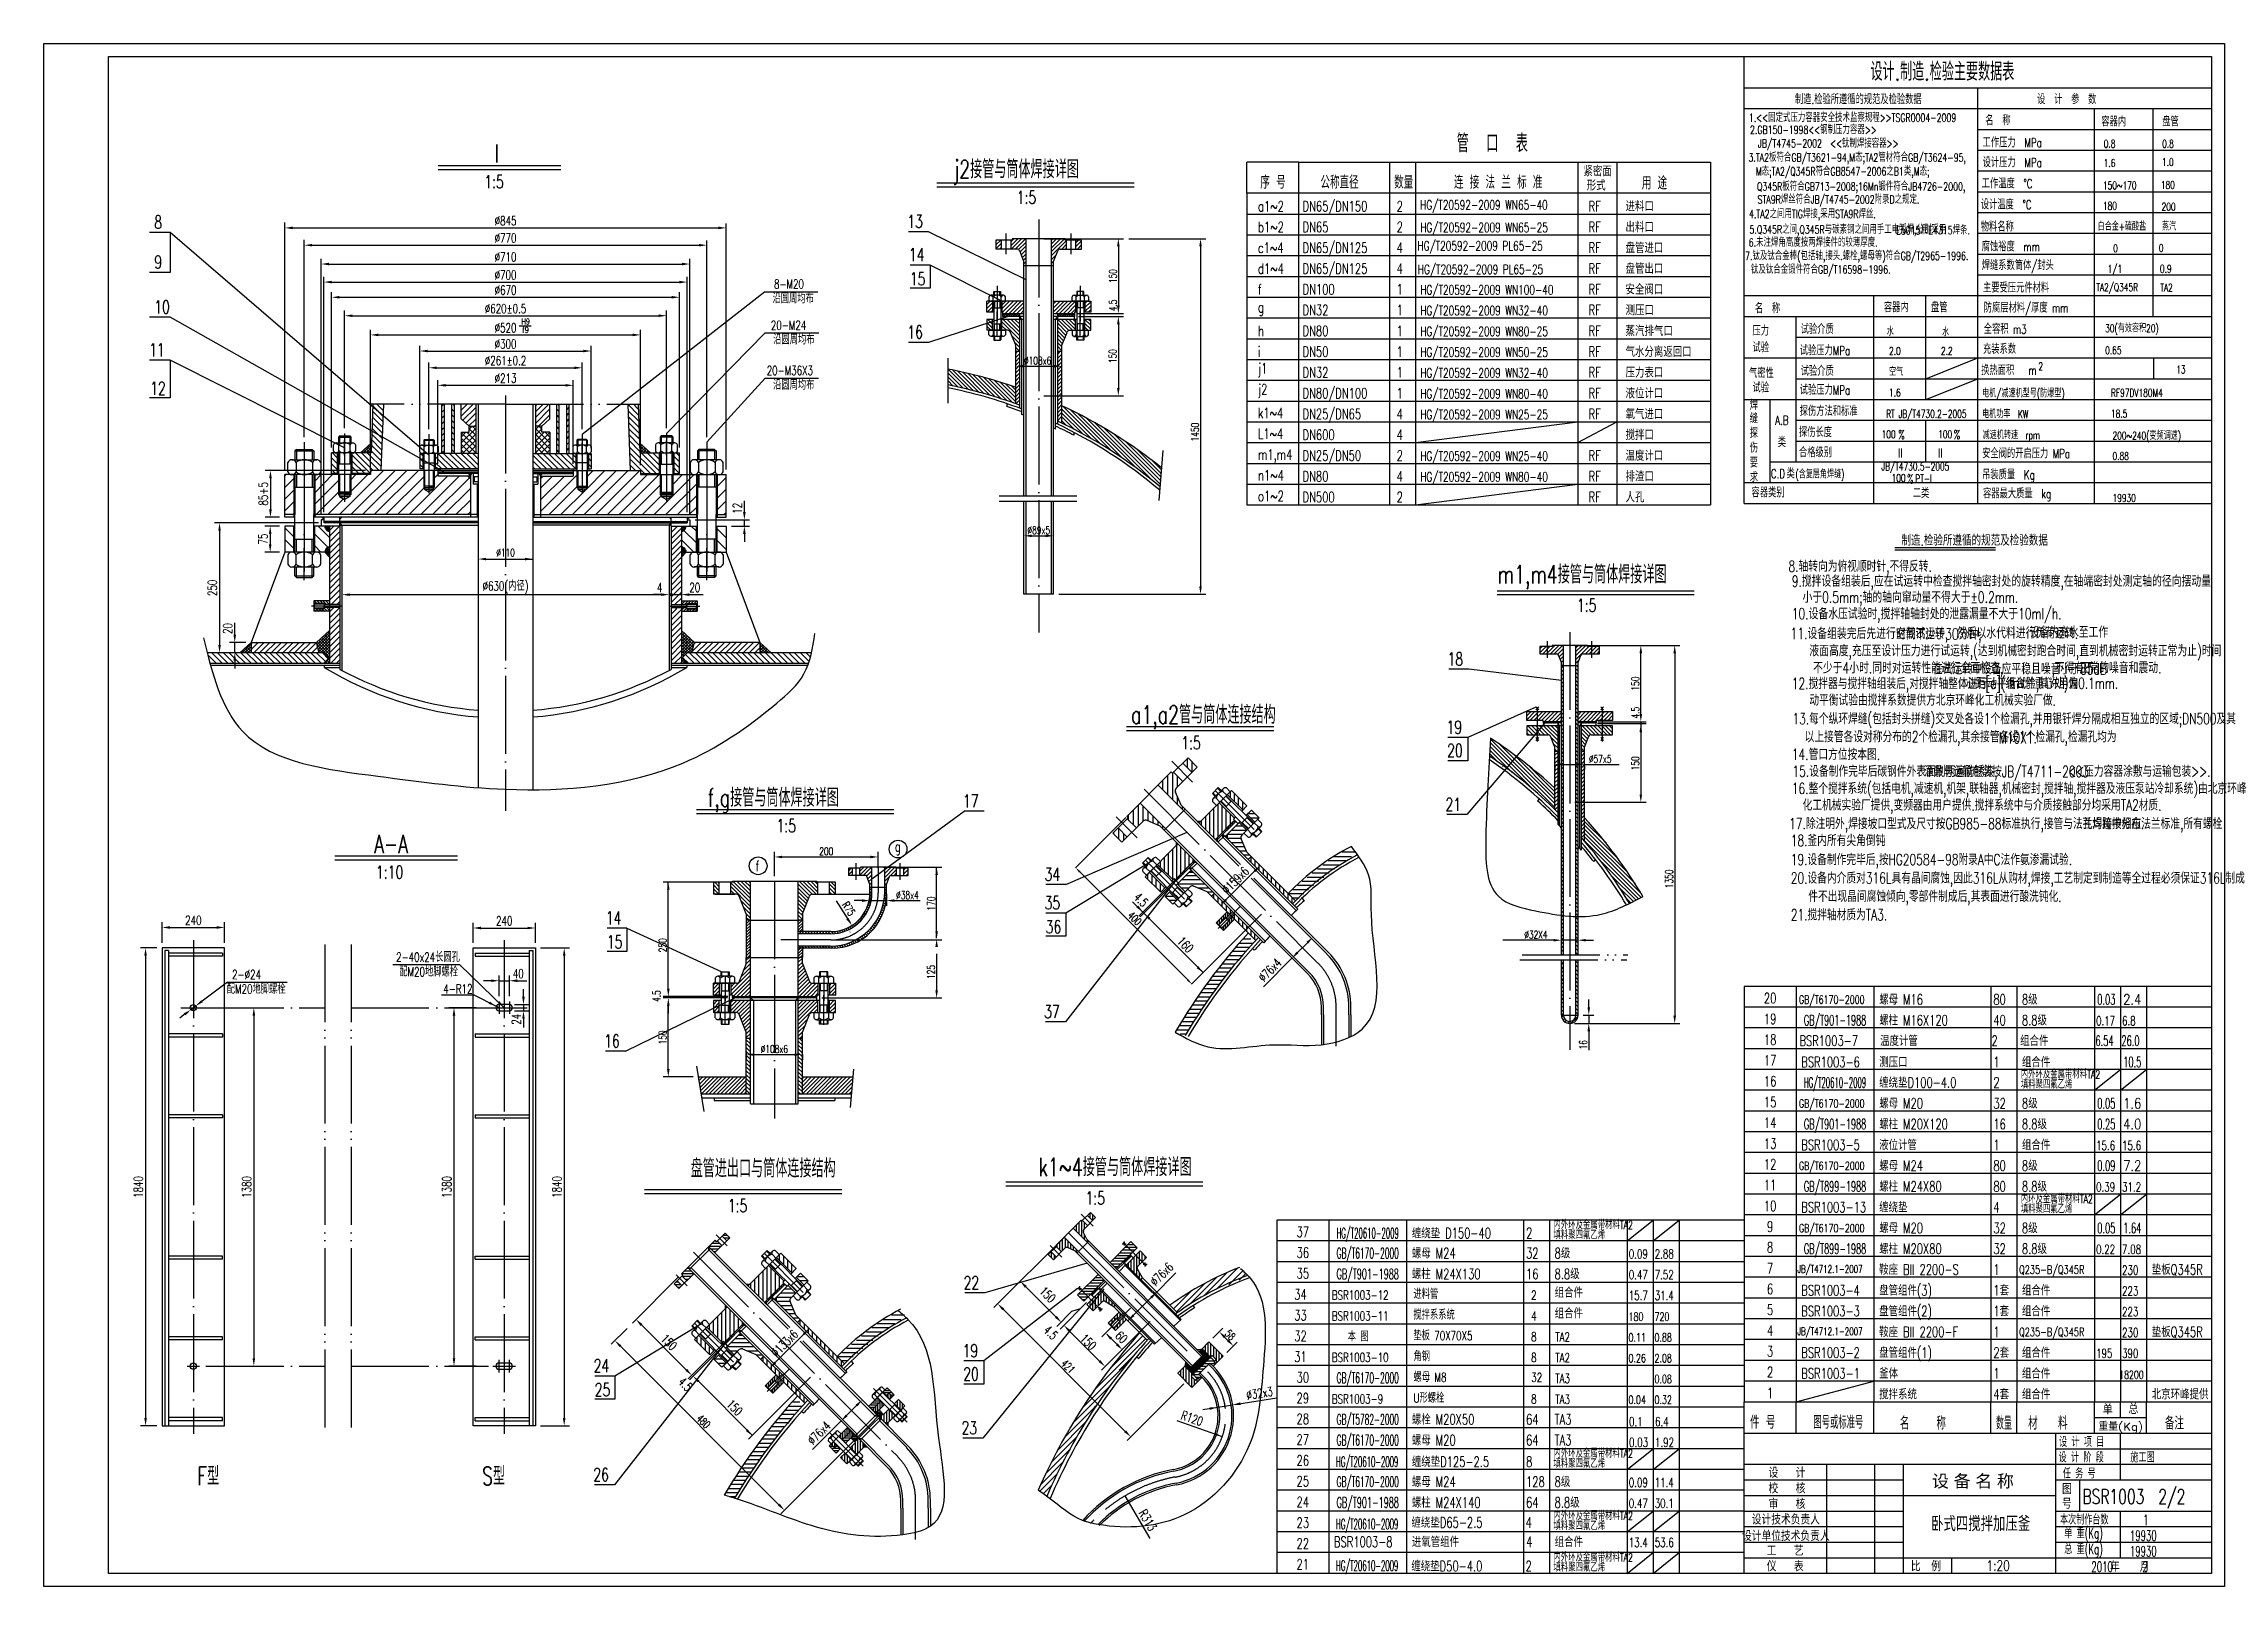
# Model space of a CAD drawing. Extents: x -54047 to 31317, y -2 to 11950.
# Drawn here: x -54047 to -37247, y 70 to 11950 of the extents above; entities that cross this region are included whole.
import ezdxf
from ezdxf.enums import TextEntityAlignment as Align

# ---------------------------------------------------------------- set-up
doc = ezdxf.new("R2010")
doc.units = 0
doc.header["$LTSCALE"] = 20
doc.linetypes.add('DASHDOT-M', pattern=[36, 30, -3, 0, -3])
doc.linetypes.add('DIVIDE-M', pattern=[39, 30, -3, 0, -3, 0, -3])
doc.layers.get('0').update_dxf_attribs({"linetype": 'CONTINUOUS'})
doc.styles.add('BIAOZHU', font='ROMANS.shx', dxfattribs={"width": 0.7, "bigfont": 'HLFSD.shx'})
doc.styles.add('HZ', font='ROMANS.shx', dxfattribs={"width": 0.7, "height": 60, "bigfont": 'HLFSD.shx'})
doc.styles.add('KX', font='txt.shx', dxfattribs={"bigfont": 'HLKTS'})
doc.styles.add('ROMANS', font='ROMANS', dxfattribs={"width": 0.7, "height": 60})
pattern_1 = [(135, (-71786.317, 70.18), (-11.22532, -11.22532), []), (225, (-71786.317, 70.18), (11.22532, -11.22532), [])]
pattern_2 = [(135, (-71786.3174, 70.1792), (-2.24506403, -2.24506403), []), (225, (-71786.3174, 70.1792), (2.24506403, -2.24506403), [])]
pattern_3 = [(135, (-71786.317, 70.18), (-22.45064, -22.45064), [])]
pattern_4 = [(45, (-71786.317, 70.18), (-22.45064, 22.45064), [])]
pattern_5 = [(135, (-71786.317, 70.179), (-6.735192, -6.735192), []), (225, (-71786.317, 70.179), (6.735192, -6.735192), [])]
pattern_6 = [(135, (-71786.32, 70.18), (-44.90128, -44.90128), [])]
pattern_7 = [(135, (-71500.196, -350.565), (-14.967056, -14.967056), [])]
pattern_8 = [(90, (-75305.7497, -5105.299), (-6.3499841, 1e-15), []), (180, (-75305.7497, -5105.299), (-1e-15, -6.3499841), [])]
pattern_9 = [(90, (-33705.986, -20385.655), (-10.135588, 3e-15), []), (180, (-33705.986, -20385.655), (-3e-15, -10.135588), [])]
pattern_10 = [(45, (-73592.36, -1025.528), (-14.967056, 14.967056), [])]
pattern_11 = [(0, (-72415.643, -1351.775), (7e-15, 21.166614), [])]
pattern_12 = [(90, (-72147.615, -244.974), (-21.166614, 4e-15), [])]
pattern_13 = [(0, (-72701.043, -215.1896), (1e-15, 4.23332275), []), (90, (-72701.043, -215.1896), (-4.23332275, 1e-15), [])]
pattern_14 = [(45, (-55061.923, -12435.35), (-11.22532, 11.22532), [])]
pattern_15 = [(135, (-71955.879, 3231.112), (-14.967056, -14.967056), [])]
pattern_16 = [(45, (-71955.879, 3242.027), (-14.967056, 14.967056), [])]
pattern_17 = [(45, (-71500.196, -350.565), (-14.967056, 14.967056), [])]
pattern_18 = [(45, (-157622.628, -3468.965), (-8.9802337, 8.9802337), []), (135, (-157622.628, -3468.965), (-8.9802337, -8.9802337), [])]

msp = doc.modelspace()

# ---------------------------------------------------------------- texts
at = {"color": 7, "linetype": 'Continuous'}
for s, height, style, width, p in [('设计.制造.检验主要数据表', 140, 'HZ', 0.7, (-39974, 11665)), ('制造.检验所遵循的规范及检验数据', 70, 'HZ', 0.7, (-40556, 11485)), ('设  计  参  数', 70, 'HZ', 0.7, (-38690, 11485)), ('管  口  表', 140, 'HZ', 0.7, (-43161, 11113)), ('1.<<固定式压力容器安全技术监察规程>>TSGR0004-2009', 63, 'HZ', 0.7, (-40910, 11348)), ('2.GB150-1998<<钢制压力容器>>', 63, 'HZ', 0.7, (-40902, 11255)), ('名  称', 70, 'HZ', 0.7, (-39089, 11323)), ('容器内', 70, 'HZ', 0.7, (-38196, 11313)), ('盘管', 70, 'HZ', 0.7, (-37726, 11313)), ('3.TA2板符合GB/T3621-94,M态;TA2管材符合GB/T3624-95,', 63, 'HZ', 0.7, (-40914, 11042)), ('JB/T4745-2002', 63, 'HZ', 0.7, (-40841, 11150)), ('<<钛制焊接容器>>', 63, 'HZ', 0.7, (-40284, 11150)), ('工作压力  MPa', 70, 'HZ', 0.7, (-39110, 11152)), ('0.8', 60, 'HZ', 0.7, (-38177, 11149)), ('0.8', 60, 'HZ', 0.7, (-37727, 11149)), ('1:5', 100, 'HZ', 0.7, (-50653, 10837)), ('紧密面', 80, 'HZ', 0.7, (-42185, 10929)), ('M态;TA2/Q345R符合GB8547-2006之B1类,M态;', 63, 'HZ', 0.7, (-40857, 10935)), ('设计压力  MPa', 70, 'HZ', 0.7, (-39110, 10999)), ('1.6', 60, 'HZ', 0.7, (-38177, 11001)), ('1.0', 60, 'HZ', 0.7, (-37728, 11008)), ('1:5', 100, 'HZ', 0.7, (-46551, 10716)), ('DN65/DN150', 80, 'HZ', 0.7, (-44349, 10658)), ('HG/T20592-2009 WN65-40', 72, 'HZ', 0.7, (-43443, 10672)), ('Q345R板符合GB713-2008;16Mn锻件符合JB4726-2000,', 63, 'HZ', 0.7, (-40848, 10818)), ('STA9R焊丝符合JB/T4745-2002附录D之规定.', 63, 'HZ', 0.7, (-40844, 10718)), ('设计温度  %%dC', 70, 'HZ', 0.7, (-39124, 10675)), ('工作温度  %%dC', 70, 'HZ', 0.7, (-39117, 10837)), ('150~170', 60, 'HZ', 0.7, (-38183, 10828)), ('180', 60, 'HZ', 0.7, (-37737, 10831)), ('a1~2', 80, 'HZ', 0.7, (-44692, 10658)), ('2', 80, 'HZ', 0.7, (-43624, 10658)), ('RF', 80, 'HZ', 0.7, (-42145, 10658)), ('进料口', 80, 'HZ', 0.7, (-41861, 10658)), ('出料口', 80, 'HZ', 0.7, (-41861, 10498)), ('4.TA2之间用TIG焊接,采用STA9R焊丝.', 63, 'HZ', 0.7, (-40910, 10607)), ('180', 60, 'HZ', 0.7, (-38183, 10671)), ('200', 60, 'HZ', 0.7, (-37731, 10664)), ('c1~4', 80, 'HZ', 0.7, (-44692, 10338)), ('b1~2', 80, 'HZ', 0.7, (-44692, 10498)), ('DN65', 80, 'HZ', 0.7, (-44349, 10498)), ('DN65/DN125', 80, 'HZ', 0.7, (-44349, 10338)), ('2', 80, 'HZ', 0.7, (-43624, 10498)), ('4', 80, 'HZ', 0.7, (-43624, 10338)), ('HG/T20592-2009 PL65-25', 72, 'HZ', 0.7, (-43464, 10357)), ('HG/T20592-2009 WN65-25', 72, 'HZ', 0.7, (-43442, 10498)), ('RF', 80, 'HZ', 0.7, (-42145, 10498)), ('RF', 80, 'HZ', 0.7, (-42145, 10338)), ('盘管进口', 80, 'HZ', 0.7, (-41861, 10338)), ('6.未注焊角高度按两焊接件的较薄厚度.', 63, 'HZ', 0.7, (-40912, 10387)), ('5.Q345R之间,Q345R与碳素钢之间用手工电弧焊,分别采用', 63, 'HZ', 0.7, (-40906, 10487)), ('E5015', 63, 'HZ', 0.7, (-39776, 10481)), ('  和E4315焊条.', 63, 'HZ', 0.7, (-39646, 10482)), ('物料名称', 70, 'HZ', 0.7, (-39124, 10504)), ('腐蚀裕度  mm', 70, 'HZ', 0.7, (-39117, 10351)), ('白合金+硫酸盐', 60, 'HZ', 0.7, (-38224, 10512)), ('蒸汽', 60, 'HZ', 0.7, (-37728, 10513)), ('d1~4', 80, 'HZ', 0.7, (-44692, 10178)), ('DN65/DN125', 80, 'HZ', 0.7, (-44349, 10178)), ('4', 80, 'HZ', 0.7, (-43624, 10178)), ('HG/T20592-2009 PL65-25', 72, 'HZ', 0.7, (-43461, 10176)), ('RF', 80, 'HZ', 0.7, (-42145, 10178)), ('盘管出口', 80, 'HZ', 0.7, (-41861, 10178)), ('  7.钛及钛合金棒(包括轴,接头.螺栓,螺母等)符合GB/T2965-1996.', 63, 'HZ', 0.7, (-41000, 10284)), ('    钛及钛合金锻件符合GB/T16598-1996.', 63, 'HZ', 0.7, (-41026, 10179)), ('焊缝系数筒体/封头', 70, 'HZ', 0.7, (-39117, 10207)), ('1/1', 60, 'HZ', 0.7, (-38147, 10186)), ('0', 60, 'HZ', 0.7, (-38105, 10344)), ('0', 60, 'HZ', 0.7, (-37752, 10347)), ('8-M20', 70, 'HZ', 0.7, (-48421, 10064)), ('f', 80, 'HZ', 0.7, (-44692, 10018)), ('DN100', 80, 'HZ', 0.7, (-44349, 10018)), ('1', 80, 'HZ', 0.7, (-43624, 10018)), ('HG/T20592-2009 WN100-40', 72, 'HZ', 0.7, (-43442, 10018)), ('RF', 80, 'HZ', 0.7, (-42145, 10018)), ('安全阀口', 80, 'HZ', 0.7, (-41861, 10018)), ('主要受压元件材料', 70, 'HZ', 0.7, (-39107, 10034)), ('TA2/Q345R', 60, 'HZ', 0.7, (-38235, 10044)), ('TA2', 60, 'HZ', 0.7, (-37742, 10041)), ('0.9', 60, 'HZ', 0.7, (-37744, 10186)), ('沿圆周均布', 70, 'HZ', 0.7, (-48432, 9952)), ('g', 80, 'HZ', 0.7, (-44692, 9881)), ('DN32', 80, 'HZ', 0.7, (-44349, 9858)), ('1', 80, 'HZ', 0.7, (-43624, 9858)), ('HG/T20592-2009 WN32-40', 72, 'HZ', 0.7, (-43442, 9858)), ('RF', 80, 'HZ', 0.7, (-42145, 9858)), ('测压口', 80, 'HZ', 0.7, (-41861, 9858)), ('名  称', 70, 'HZ', 0.7, (-40864, 9875)), ('容器内', 70, 'HZ', 0.7, (-39871, 9883)), ('盘管', 70, 'HZ', 0.7, (-39508, 9883)), ('防腐层材料/厚度 mm', 70, 'HZ', 0.7, (-39101, 9880)), ('H9', 45, 'HZ', 0.7, (-50367, 9788)), ('f9', 45, 'HZ', 0.7, (-50360, 9723)), ('20-M24', 70, 'HZ', 0.7, (-48445, 9746)), ('h', 80, 'HZ', 0.7, (-44692, 9698)), ('DN80', 80, 'HZ', 0.7, (-44349, 9698)), ('1', 80, 'HZ', 0.7, (-43624, 9698)), ('HG/T20592-2009 WN80-25', 72, 'HZ', 0.7, (-43442, 9698)), ('RF', 80, 'HZ', 0.7, (-42145, 9698)), ('蒸汽排气口', 80, 'HZ', 0.7, (-41861, 9698)), ('压力', 70, 'HZ', 0.7, (-40883, 9702)), ('试验介质', 70, 'HZ', 0.7, (-40512, 9715)), ('水', 60, 'HZ', 0.7, (-39849, 9702)), ('水', 60, 'HZ', 0.7, (-39422, 9698)), ('全容积 m3', 70, 'HZ', 0.7, (-39101, 9716)), ('30(有效容积20)', 60, 'HZ', 0.7, (-38166, 9728)), ('沿圆周均布', 70, 'HZ', 0.7, (-48427, 9635)), ('i', 80, 'HZ', 0.7, (-44692, 9538)), ('DN50', 80, 'HZ', 0.7, (-44349, 9538)), ('1', 80, 'HZ', 0.7, (-43624, 9538)), ('HG/T20592-2009 WN50-25', 72, 'HZ', 0.7, (-43442, 9538)), ('RF', 80, 'HZ', 0.7, (-42145, 9538)), ('气水分离返回口', 80, 'HZ', 0.7, (-41861, 9538)), ('试验', 70, 'HZ', 0.7, (-40883, 9574)), ('试验压力MPa', 70, 'HZ', 0.7, (-40519, 9551)), ('2.0', 60, 'HZ', 0.7, (-39831, 9553)), ('2.2', 60, 'HZ', 0.7, (-39431, 9553)), ('充装系数', 70, 'HZ', 0.7, (-39107, 9562)), ('0.65', 60, 'HZ', 0.7, (-38166, 9559)), ('20-M36X3', 70, 'HZ', 0.7, (-48477, 9398)), ('j1', 80, 'HZ', 0.7, (-44692, 9409)), ('DN32', 80, 'HZ', 0.7, (-44349, 9378)), ('1', 80, 'HZ', 0.7, (-43624, 9378)), ('HG/T20592-2009 WN32-40', 72, 'HZ', 0.7, (-43442, 9378)), ('RF', 80, 'HZ', 0.7, (-42145, 9378)), ('压力表口', 80, 'HZ', 0.7, (-41861, 9378)), ('气密性', 70, 'HZ', 0.7, (-40910, 9376)), ('试验介质', 70, 'HZ', 0.7, (-40512, 9393)), ('空气', 60, 'HZ', 0.7, (-39831, 9393)), ('换热面积   m', 70, 'HZ', 0.7, (-39121, 9399)), ('2', 60, 'HZ', 0.7, (-38681, 9435)), ('13', 60, 'HZ', 0.7, (-37619, 9411)), ('沿圆周均布', 70, 'HZ', 0.7, (-48428, 9286)), ('j2', 80, 'HZ', 0.7, (-44692, 9249)), ('DN80/DN100', 80, 'HZ', 0.7, (-44349, 9218)), ('1', 80, 'HZ', 0.7, (-43624, 9218)), ('HG/T20592-2009 WN80-40', 72, 'HZ', 0.7, (-43442, 9218)), ('RF', 80, 'HZ', 0.7, (-42145, 9218)), ('液位计口', 80, 'HZ', 0.7, (-41861, 9218)), ('试验', 70, 'HZ', 0.7, (-40883, 9265)), ('试验压力MPa', 70, 'HZ', 0.7, (-40519, 9247)), ('1.6', 60, 'HZ', 0.7, (-39831, 9233)), ('电机/减速机型号(防爆型)', 60, 'HZ', 0.7, (-39114, 9227)), ('RF97DV180M4', 60, 'HZ', 0.7, (-38121, 9231)), ('k1~4', 80, 'HZ', 0.7, (-44692, 9066)), ('DN25/DN65', 80, 'HZ', 0.7, (-44349, 9058)), ('4', 80, 'HZ', 0.7, (-43624, 9058)), ('HG/T20592-2009 WN25-25', 72, 'HZ', 0.7, (-43442, 9058)), ('RF', 80, 'HZ', 0.7, (-42145, 9058)), ('氧气进口', 80, 'HZ', 0.7, (-41861, 9058)), ('焊', 70, 'HZ', 0.7, (-40904, 9131)), ('缝', 70, 'HZ', 0.7, (-40904, 9027)), ('A.B', 70, 'HZ', 0.7, (-40708, 9015)), ('探伤方法和标准', 70, 'HZ', 0.7, (-40519, 9084)), ('RT JB/T4730.2-2005', 60, 'HZ', 0.7, (-39853, 9069)), ('电机功率  KW', 60, 'HZ', 0.7, (-39114, 9067)), ('18.5', 60, 'HZ', 0.7, (-38121, 9071)), ('L1~4', 80, 'HZ', 0.7, (-44692, 8906)), ('DN600', 80, 'HZ', 0.7, (-44349, 8898)), ('4', 80, 'HZ', 0.7, (-43624, 8898)), ('搅拌口', 80, 'HZ', 0.7, (-41861, 8898)), ('探', 70, 'HZ', 0.7, (-40904, 8914)), ('类', 70, 'HZ', 0.7, (-40688, 8844)), ('探伤长度', 70, 'HZ', 0.7, (-40525, 8921)), ('100', 60, 'HZ', 0.7, (-39888, 8911)), ('%', 70, 'HZ', 0.7, (-39760, 8904)), ('100', 60, 'HZ', 0.7, (-39452, 8911)), ('%', 70, 'HZ', 0.7, (-39333, 8904)), ('减速机转速  rpm', 60, 'HZ', 0.7, (-39110, 8905)), ('200~240(变频调速)', 60, 'HZ', 0.7, (-38109, 8901)), ('m1,m4', 80, 'HZ', 0.7, (-44692, 8746)), ('DN25/DN50', 80, 'HZ', 0.7, (-44349, 8738)), ('2', 80, 'HZ', 0.7, (-43624, 8738)), ('HG/T20592-2009 WN25-40', 72, 'HZ', 0.7, (-43442, 8738)), ('RF', 80, 'HZ', 0.7, (-42145, 8738)), ('温度计口', 80, 'HZ', 0.7, (-41861, 8738)), ('伤', 70, 'HZ', 0.7, (-40904, 8801)), ('要', 70, 'HZ', 0.7, (-40904, 8687)), ('合格级别', 70, 'HZ', 0.7, (-40525, 8766)), ('II', 70, 'HZ', 0.7, (-39760, 8763)), ('II', 70, 'HZ', 0.7, (-39452, 8763)), ('安全阀的开启压力 MPa', 70, 'HZ', 0.7, (-39114, 8758)), ('0.88', 60, 'HZ', 0.7, (-38109, 8744)), ('n1~4', 80, 'HZ', 0.7, (-44692, 8586)), ('DN80', 80, 'HZ', 0.7, (-44349, 8578)), ('4', 80, 'HZ', 0.7, (-43624, 8578)), ('HG/T20592-2009 WN80-40', 72, 'HZ', 0.7, (-43442, 8578)), ('RF', 80, 'HZ', 0.7, (-42145, 8578)), ('排渣口', 80, 'HZ', 0.7, (-41861, 8578)), ('求', 70, 'HZ', 0.7, (-40904, 8574)), ('C.D', 70, 'HZ', 0.7, (-40741, 8603)), ('类', 70, 'HZ', 0.7, (-40620, 8603)), ('(含复层角焊缝)', 60, 'HZ', 0.7, (-40552, 8604)), ('JB/T4730.5-2005', 60, 'HZ', 0.7, (-39890, 8664)), ('100', 60, 'HZ', 0.7, (-39811, 8575)), ('%', 70, 'HZ', 0.7, (-39693, 8564)), ('PT-I', 60, 'HZ', 0.7, (-39629, 8571)), ('吊装质量  Kg', 70, 'HZ', 0.7, (-39114, 8595)), ('o1~2', 80, 'HZ', 0.7, (-44692, 8426)), ('DN500', 80, 'HZ', 0.7, (-44349, 8418)), ('2', 80, 'HZ', 0.7, (-43624, 8418)), ('RF', 80, 'HZ', 0.7, (-42145, 8418)), ('人孔', 80, 'HZ', 0.7, (-41861, 8418)), ('容器类别', 70, 'HZ', 0.7, (-40890, 8457)), ('二类', 70, 'HZ', 0.7, (-39648, 8452)), ('容器最大质量  kg', 70, 'HZ', 0.7, (-39107, 8449)), ('19930', 60, 'HZ', 0.7, (-38109, 8421)), ('制造.检验所遵循的规范及检验数据', 84, 'HZ', 0.7, (-39735, 8084)), (' 8.轴转向为俯视顺时针,不得反转.', 85.68, 'HZ', 0.7, (-40646, 7883)), ('9.搅拌设备组装后,应在试运转中检查搅拌轴密封处的旋转精度,在轴端密封处测定轴的径向摆动量', 86.4, 'HZ', 0.7, (-40580, 7768)), ('小于0.5mm;轴的轴向窜动量不得大于±0.2mm.', 86.4, 'HZ', 0.7, (-40497, 7644)), ('1:5', 100, 'HZ', 0.7, (-42235, 7575)), ('10.设备水压试验时,搅拌轴轴封处的泄露漏量不大于10ml/h.', 86.4, 'HZ', 0.7, (-40580, 7517)), ('11.设备组装完后先进行空载试运转,', 86.4, 'HZ', 0.7, (-40589, 7365)), ('时间不少于30分钟;', 86.4, 'HZ', 0.7, (-39776, 7361)), ('然后以水代料进行负荷运转.', 86.4, 'HZ', 0.7, (-39308, 7369)), ('设备内充水至工作', 86.4, 'HZ', 0.7, (-38747, 7375)), ('   液面高度,充压至设计压力进行试运转,(达到机械密封跑合时间,直到机械密封运转正常为止)时间', 86.4, 'HZ', 0.7, (-40580, 7232)), ('12.搅拌器与搅拌轴组装后,对搅拌轴整体进行动平衡试验,其许用偏', 85.68, 'HZ', 0.7, (-40579, 6980)), ('不少于4小时.同时对运转性能进行全面检查,', 86.4, 'HZ', 0.7, (-40416, 7100)), ('在试运转中设备应平稳且噪音小于85dB', 86.4, 'HZ', 0.7, (-39493, 7093)), ('   心距[e](组合件重心处)为0.1mm.', 85.68, 'HZ', 0.7, (-39372, 6982)), (',不得有不', 86.4, 'HZ', 0.7, (-38580, 7099)), ('正常的噪音和震动.', 86.4, 'HZ', 0.7, (-38363, 7101)), ('   动平衡试验由搅拌系数提供方北京环峰化工机械实验厂做.', 85.68, 'HZ', 0.7, (-40579, 6852)), ('13.每个纵环焊缝(包括封头拼缝)交叉处各设1个检漏孔,并用银钎焊分隔成相互独立的区域;DN500及其', 85.68, 'HZ', 0.7, (-40575, 6709)), ('1:5', 100, 'HZ', 0.7, (-45283, 6516)), ('以上接管各设对称分布的2个检漏孔,其余接管各设1个检漏孔,检漏孔均为', 85.68, 'HZ', 0.7, (-40481, 6570)), ('M10X1.', 85.7, 'HZ', 0.7, (-38986, 6562)), ('14.管口方位按本图.', 85.68, 'HZ', 0.7, (-40579, 6434)), ('15.设备制作完毕后碳钢件外表面刷两遍防锈漆,', 85.68, 'HZ', 0.7, (-40574, 6304)), ('涂敷与运输包装按JB/T4711-2003', 85.68, 'HZ', 0.7, (-39562, 6302)), ('<<压力容器涂敷与运输包装>>.', 85.68, 'HZ', 0.7, (-38451, 6304)), ('16.整个搅拌系统(包括电机,减速机,机架,联轴器,机械密封,搅拌轴,搅拌器及液压泵站冷却系统)由北京环峰', 85.68, 'HZ', 0.7, (-40579, 6172)), ('  化工机械实验厂提供,变频器由用户提供.搅拌系统中与介质接触部分均采用TA2材质.', 85.68, 'HZ', 0.7, (-40579, 6044)), ('1:5', 100, 'HZ', 0.7, (-48402, 5877)), (' 17.除注明外,焊接坡口型式及尺寸按GB985-88标准执行,接管与法兰焊接按相应法兰标准,所有螺栓', 85.68, 'HZ', 0.7, (-40641, 5901)), ('   孔均跨中分布.', 85.7, 'HZ', 0.7, (-38474, 5901)), ('g', 80, 'HZ', 0.7, (-47490, 5728)), ('18.釜内所有尖角倒钝', 85.68, 'HZ', 0.7, (-40588, 5771)), ('19.设备制作完毕后,按HG20584-98附录A中C法作氨渗漏试验.', 85.68, 'HZ', 0.7, (-40588, 5624)), ('1:10', 100, 'HZ', 0.7, (-51487, 5520)), ('f', 80, 'HZ', 0.7, (-48562, 5577)), ('20.设备内介质对316L具有晶间腐蚀,因此316L从购材,焊接,工艺制定到制造等全过程必须保证316L制成', 85.68, 'HZ', 0.7, (-40588, 5482)), ('件不出现晶间腐蚀倾向,零部件制成后,其表面进行酸洗钝化.', 85.68, 'HZ', 0.7, (-40453, 5341)), ('21.搅拌轴材质为TA3.', 85.68, 'HZ', 0.7, (-40588, 5199)), ('GB/T6170-2000', 63.36, 'HZ', 0.7, (-40525, 4557)), ('螺母 M16', 80, 'HZ', 0.7, (-39907, 4550)), ('80', 80, 'HZ', 0.7, (-39027, 4550)), ('8级', 80, 'HZ', 0.7, (-38807, 4550)), ('螺柱 M16X120', 80, 'HZ', 0.7, (-39907, 4390)), ('40', 80, 'HZ', 0.7, (-39027, 4390)), ('8.8级', 80, 'HZ', 0.7, (-38807, 4390)), ('0.17', 70, 'ROMANS', 0.7, (-38236, 4390)), ('6.8', 70, 'ROMANS', 0.7, (-38036, 4390)), ('BSR1003-7', 80, 'HZ', 0.7, (-40521, 4232)), ('温度计管', 80, 'HZ', 0.7, (-39900, 4232)), ('2', 80, 'HZ', 0.7, (-39041, 4232)), ('组合件', 80, 'HZ', 0.7, (-38821, 4232)), ('BSR1003-6', 80, 'HZ', 0.7, (-40507, 4068)), ('测压口', 80, 'HZ', 0.7, (-39907, 4068)), ('1', 80, 'HZ', 0.7, (-39027, 4068)), ('内外环及金属带材料TA2', 62.4, 'HZ', 0.7, (-38816, 3982)), ('组合件', 80, 'HZ', 0.7, (-38807, 4068)), ('缠绕垫D100-4.0', 80, 'HZ', 0.7, (-39907, 3910)), ('2', 80, 'HZ', 0.7, (-39027, 3910)), ('填料聚四氟乙烯', 62.4, 'HZ', 0.7, (-38816, 3904)), ('GB/T6170-2000', 63.36, 'HZ', 0.7, (-40525, 3757)), ('螺母 M20', 80, 'HZ', 0.7, (-39907, 3750)), ('32', 80, 'HZ', 0.7, (-39027, 3750)), ('8级', 80, 'HZ', 0.7, (-38807, 3750)), ('螺柱 M20X120', 80, 'HZ', 0.7, (-39907, 3590)), ('16', 80, 'HZ', 0.7, (-39027, 3590)), ('8.8级', 80, 'HZ', 0.7, (-38807, 3590)), ('BSR1003-5', 80, 'HZ', 0.7, (-40507, 3430)), ('液位计管', 80, 'HZ', 0.7, (-39907, 3430)), ('1', 80, 'HZ', 0.7, (-39027, 3430)), ('组合件', 80, 'HZ', 0.7, (-38807, 3430)), ('15.6', 70, 'ROMANS', 0.7, (-38236, 3430)), ('15.6', 70, 'ROMANS', 0.7, (-38036, 3430)), ('GB/T6170-2000', 63.36, 'HZ', 0.7, (-40525, 3277)), ('螺母 M24', 80, 'HZ', 0.7, (-39907, 3270)), ('螺柱 M24X80', 80, 'HZ', 0.7, (-39907, 3110)), ('80', 80, 'HZ', 0.7, (-39027, 3270)), ('8级', 80, 'HZ', 0.7, (-38807, 3270)), ('8.8级', 80, 'HZ', 0.7, (-38807, 3110)), ('1:5', 100, 'HZ', 0.7, (-48777, 2951)), ('1:5', 100, 'HZ', 0.7, (-46021, 3010)), ('BSR1003-13', 80, 'HZ', 0.7, (-40507, 2950)), ('缠绕垫', 80, 'HZ', 0.7, (-39907, 2950)), ('80', 80, 'HZ', 0.7, (-39027, 3110)), ('4', 80, 'HZ', 0.7, (-39027, 2950)), ('内环及金属带材料TA2', 62.4, 'HZ', 0.7, (-38816, 3022)), ('0.39', 70, 'ROMANS', 0.7, (-38236, 3110)), ('31.2', 70, 'ROMANS', 0.7, (-38036, 3110)), ('内外环及金属带材料TA2', 62.4, 'HZ', 0.7, (-42416, 2822)), ('GB/T6170-2000', 63.36, 'HZ', 0.7, (-40525, 2797)), ('螺母 M20', 80, 'HZ', 0.7, (-39907, 2790)), ('32', 80, 'HZ', 0.7, (-39027, 2790)), ('填料聚四氟乙烯', 62.4, 'HZ', 0.7, (-38816, 2944)), ('8级', 80, 'HZ', 0.7, (-38807, 2790)), ('缠绕垫 D150-40', 80, 'HZ', 0.7, (-43507, 2750)), ('2', 80, 'HZ', 0.7, (-42627, 2750)), ('填料聚四氟乙烯', 62.4, 'HZ', 0.7, (-42416, 2744)), ('螺柱 M20X80', 80, 'HZ', 0.7, (-39907, 2630)), ('32', 80, 'HZ', 0.7, (-39027, 2630)), ('8.8级', 80, 'HZ', 0.7, (-38807, 2630)), ('0.22', 70, 'ROMANS', 0.7, (-38236, 2630)), ('7.08', 70, 'ROMANS', 0.7, (-38036, 2630)), ('螺母 M24', 80, 'HZ', 0.7, (-43507, 2596)), ('螺柱 M24X130', 80, 'HZ', 0.7, (-43507, 2436)), ('32', 80, 'HZ', 0.7, (-42627, 2596)), ('8级', 80, 'HZ', 0.7, (-42407, 2596)), ('8.8级', 80, 'HZ', 0.7, (-42407, 2436)), ('0.09', 70, 'ROMANS', 0.7, (-41836, 2595)), ('2.88', 70, 'ROMANS', 0.7, (-41636, 2595)), ('JB/T4712.1-2007', 57.6, 'HZ', 0.7, (-40537, 2485)), ('鞍座 BII 2200-S', 80, 'HZ', 0.7, (-39907, 2470)), ('1', 80, 'HZ', 0.7, (-39027, 2470)), ('Q235-B/Q345R', 66, 'HZ', 0.7, (-38829, 2476)), ('230', 70, 'ROMANS', 0.7, (-38036, 2470)), ('垫板Q345R', 80, 'HZ', 0.7, (-37807, 2470)), ('进料管', 70, 'HZ', 0.7, (-43495, 2285)), ('16', 80, 'HZ', 0.7, (-42627, 2436)), ('组合件', 80, 'HZ', 0.7, (-42407, 2293)), ('0.47', 70, 'ROMANS', 0.7, (-41836, 2435)), ('7.52', 70, 'ROMANS', 0.7, (-41636, 2435)), ('BSR1003-4', 80, 'HZ', 0.7, (-40507, 2310)), ('盘管组件(3)', 80, 'HZ', 0.7, (-39907, 2310)), ('1套', 80, 'HZ', 0.7, (-39027, 2310)), ('组合件', 80, 'HZ', 0.7, (-38807, 2310)), ('223', 70, 'ROMANS', 0.7, (-38036, 2310)), ('BSR1003-12', 70, 'HZ', 0.7, (-44123, 2278)), ('BSR1003-11', 70, 'HZ', 0.7, (-44123, 2118)), ('搅拌系系统', 70, 'HZ', 0.7, (-43495, 2125)), ('2', 70, 'HZ', 0.7, (-42588, 2278)), ('4', 70, 'HZ', 0.7, (-42588, 2118)), ('组合件', 80, 'HZ', 0.7, (-42407, 2133)), ('15.7', 70, 'ROMANS', 0.7, (-41836, 2275)), ('31.4', 70, 'ROMANS', 0.7, (-41636, 2275)), ('BSR1003-3', 80, 'HZ', 0.7, (-40507, 2150)), ('盘管组件(2)', 80, 'HZ', 0.7, (-39907, 2150)), ('1套', 80, 'HZ', 0.7, (-39027, 2150)), ('组合件', 80, 'HZ', 0.7, (-38807, 2150)), ('223', 70, 'ROMANS', 0.7, (-38036, 2150)), ('本 图', 70, 'HZ', 0.7, (-44001, 1958)), ('垫板 70X70X5', 70, 'HZ', 0.7, (-43495, 1965)), ('8', 70, 'HZ', 0.7, (-42588, 1958)), ('TA2', 70, 'HZ', 0.7, (-42402, 1956)), ('0.11', 64, 'ROMANS', 0.7, (-41838, 1955)), ('180', 64, 'ROMANS', 0.7, (-41838, 2115)), ('720', 64, 'ROMANS', 0.7, (-41638, 2115)), ('0.88', 64, 'ROMANS', 0.7, (-41638, 1955)), ('JB/T4712.1-2007', 57.6, 'HZ', 0.7, (-40537, 2005)), ('鞍座 BII 2200-F', 80, 'HZ', 0.7, (-39907, 1990)), ('1', 80, 'HZ', 0.7, (-39027, 1990)), ('Q235-B/Q345R', 66, 'HZ', 0.7, (-38829, 1996)), ('230', 70, 'ROMANS', 0.7, (-38036, 1990)), ('垫板Q345R', 80, 'HZ', 0.7, (-37807, 1990)), ('BSR1003-10', 70, 'HZ', 0.7, (-44123, 1798)), ('角钢 ', 70, 'HZ', 0.7, (-43494, 1805)), ('8', 70, 'HZ', 0.7, (-42588, 1798)), ('TA2', 70, 'HZ', 0.7, (-42402, 1796)), ('0.26', 64, 'ROMANS', 0.7, (-41838, 1795)), ('2.08', 64, 'ROMANS', 0.7, (-41638, 1795)), ('BSR1003-2', 80, 'HZ', 0.7, (-40507, 1830)), ('盘管组件(1)', 80, 'HZ', 0.7, (-39907, 1830)), ('2套', 80, 'HZ', 0.7, (-39027, 1830)), ('组合件', 80, 'HZ', 0.7, (-38807, 1830)), ('195', 70, 'ROMANS', 0.7, (-38236, 1830)), ('390', 70, 'ROMANS', 0.7, (-38036, 1830)), ('螺母 M8', 70, 'HZ', 0.7, (-43494, 1645)), ('32', 70, 'HZ', 0.7, (-42587, 1644)), ('TA3', 70, 'HZ', 0.7, (-42402, 1636)), ('0.08', 64, 'ROMANS', 0.7, (-41638, 1635)), ('BSR1003-1', 80, 'HZ', 0.7, (-40507, 1670)), ('釜体', 80, 'HZ', 0.7, (-39907, 1670)), ('1', 80, 'HZ', 0.7, (-39027, 1670)), ('组合件', 80, 'HZ', 0.7, (-38807, 1670)), ('18200', 63, 'ROMANS', 0.7, (-38058, 1668)), ('BSR1003-9', 70, 'HZ', 0.7, (-44123, 1478)), ('U形螺栓 ', 70, 'HZ', 0.7, (-43494, 1485)), ('8', 70, 'HZ', 0.7, (-42588, 1478)), ('TA3', 70, 'HZ', 0.7, (-42402, 1476)), ('0.04', 64, 'ROMANS', 0.7, (-41838, 1475)), ('0.32', 64, 'ROMANS', 0.7, (-41638, 1475)), ('搅拌系统', 80, 'HZ', 0.7, (-39907, 1510)), ('4套', 80, 'HZ', 0.7, (-39027, 1510)), ('组合件', 80, 'HZ', 0.7, (-38807, 1510)), ('北京环峰提供', 80, 'HZ', 0.7, (-37807, 1510)), ('螺栓 M20X50', 80, 'HZ', 0.7, (-43507, 1316)), ('64', 80, 'HZ', 0.7, (-42627, 1316)), ('TA3', 80, 'HZ', 0.7, (-42407, 1316)), ('0.1', 70, 'ROMANS', 0.7, (-41834, 1304)), ('6.4', 70, 'ROMANS', 0.7, (-41634, 1304)), ('螺母 M20', 80, 'HZ', 0.7, (-43507, 1156)), ('64', 80, 'HZ', 0.7, (-42627, 1156)), ('TA3', 80, 'HZ', 0.7, (-42407, 1156)), ('0.03', 70, 'ROMANS', 0.7, (-41834, 1144)), ('1.92', 70, 'ROMANS', 0.7, (-41634, 1144)), ('缠绕垫D125-2.5', 80, 'HZ', 0.7, (-43507, 990)), ('8', 80, 'HZ', 0.7, (-42627, 990)), ('填料聚四氟乙烯', 62.4, 'HZ', 0.7, (-42416, 984)), ('内外环及金属带材料TA2', 62.4, 'HZ', 0.7, (-42416, 1062)), ('施工图', 80, 'HZ', 0.6, (-37972, 1025)), ('F型 ', 140, 'HZ', 0.7, (-52863, 850)), ('S型 ', 140, 'HZ', 0.7, (-50670, 850)), ('螺母 M24', 80, 'HZ', 0.7, (-43507, 836)), ('128', 80, 'HZ', 0.7, (-42627, 836)), ('8级', 80, 'HZ', 0.7, (-42407, 836)), ('0.09', 70, 'ROMANS', 0.7, (-41836, 835)), ('11.4', 70, 'ROMANS', 0.7, (-41636, 835)), ('螺柱 M24X140', 80, 'HZ', 0.7, (-43507, 676)), ('64', 80, 'HZ', 0.7, (-42627, 676)), ('8.8级', 80, 'HZ', 0.7, (-42407, 676)), ('0.47', 70, 'ROMANS', 0.7, (-41836, 675)), ('30.1', 70, 'ROMANS', 0.7, (-41636, 675)), ('BSR1003  2/2', 112, 'HZ', 0.7, (-38341, 706)), ('缠绕垫D65-2.5', 80, 'HZ', 0.7, (-43510, 522)), ('4', 80, 'HZ', 0.7, (-42630, 522)), ('填料聚四氟乙烯', 62.4, 'HZ', 0.7, (-42416, 504)), ('内外环及金属带材料TA2', 62.4, 'HZ', 0.7, (-42416, 582)), ('1', 80, 'HZ', 0.6, (-37873, 541)), ('BSR1003-8', 80, 'HZ', 0.7, (-44107, 373)), ('进氧管组件', 80, 'HZ', 0.7, (-43507, 373)), ('4', 80, 'HZ', 0.7, (-42627, 373)), ('组合件', 80, 'HZ', 0.7, (-42407, 373)), ('13.4', 70, 'ROMANS', 0.7, (-41836, 373)), ('53.6', 70, 'ROMANS', 0.7, (-41636, 373)), ('19930', 80, 'HZ', 0.6, (-37975, 421)), ('19930', 80, 'HZ', 0.6, (-37975, 301)), ('缠绕垫D50-4.0', 80, 'HZ', 0.7, (-43511, 186)), ('2', 80, 'HZ', 0.7, (-42631, 186)), ('填料聚四氟乙烯', 62.4, 'HZ', 0.7, (-42416, 184)), ('内外环及金属带材料TA2', 62.4, 'HZ', 0.7, (-42416, 262)), ('1:20', 80, 'HZ', 0.75, (-39080, 190)), ('2010', 80, 'HZ', 0.6, (-38272, 181)), ('2', 80, 'HZ', 0.6, (-37879, 181))]:
    msp.add_text(s, height=height, dxfattribs=dict(at, style=style, width=width)).set_placement(p)
at = {"color": 4, "linetype": 'Continuous', "width": 0.7}
for s, height, style, p in [('I', 140, 'HZ', (-50574, 11034)), ('j2接管与筒体焊接详图', 140, 'HZ', (-47036, 10913)), ('8', 100, 'ROMANS', (-53195, 10526)), ('13', 100, 'ROMANS', (-47394, 10531)), ('9', 100, 'ROMANS', (-53195, 10218)), ('14', 100, 'ROMANS', (-47382, 10274)), ('15', 100, 'ROMANS', (-47374, 10089)), ('10', 100, 'ROMANS', (-53195, 9873)), ('16', 100, 'ROMANS', (-47394, 9679)), ('11', 100, 'ROMANS', (-53235, 9542)), ('12', 100, 'ROMANS', (-53227, 9245)), ('m1,m4接管与筒体焊接详图', 140, 'HZ', (-42845, 7793)), ('18', 100, 'ROMANS', (-43232, 7161)), ('a1,a2管与筒体连接结构', 140, 'HZ', (-45670, 6713)), ('19', 100, 'ROMANS', (-43240, 6636)), ('20', 100, 'ROMANS', (-43235, 6457)), ('f,g接管与筒体焊接详图', 140, 'HZ', (-48931, 6074)), ('17', 100, 'ROMANS', (-46965, 6068)), ('21', 100, 'ROMANS', (-43248, 6042)), ('A-A', 140, 'HZ', (-51501, 5717)), ('34', 100, 'ROMANS', (-46336, 5504)), ('35', 100, 'ROMANS', (-46336, 5284)), ('14', 100, 'ROMANS', (-49717, 5168)), ('15', 100, 'ROMANS', (-49709, 4983)), ('36', 100, 'ROMANS', (-46328, 5099)), ('37', 100, 'ROMANS', (-46340, 4446)), ('16', 100, 'ROMANS', (-49729, 4220)), ('盘管进出口与筒体连接结构', 140, 'HZ', (-49063, 3219)), ('k1~4接管与筒体焊接详图', 140, 'HZ', (-46382, 3229)), ('22', 100, 'ROMANS', (-46960, 2359)), ('34', 80, 'HZ', (-44413, 2278)), ('33', 80, 'HZ', (-44413, 2118)), ('32', 80, 'HZ', (-44413, 1958)), ('19', 100, 'ROMANS', (-46968, 1835)), ('31', 80, 'HZ', (-44413, 1798)), ('24', 100, 'ROMANS', (-49810, 1719)), ('20', 100, 'ROMANS', (-46963, 1656)), ('25', 100, 'ROMANS', (-49802, 1534)), ('23', 100, 'ROMANS', (-46976, 1241)), ('26', 100, 'ROMANS', (-49813, 881))]:
    msp.add_text(s, height=height, dxfattribs=dict(at, style=style)).set_placement(p)
at = {"color": 7, "linetype": 'Continuous', "style": 'HZ', "width": 0.7}
for s, height, p in [('序 号', 100, (-44577, 10833)), ('公称直径', 100, (-44064, 10833)), ('数量', 100, (-43570, 10833)), ('连 接 法 兰 标 准', 100, (-42842, 10833)), ('用 途', 100, (-41638, 10827)), ('形式', 80, (-42087, 10819))]:
    msp.add_text(s, height=height, dxfattribs=at).set_placement(p, align=Align.CENTER)
at = {"color": 4, "linetype": 'Continuous', "style": 'HZ', "width": 0.7}
for s, p in [('20', (-40747, 4560)), ('19', (-40747, 4400)), ('18', (-40747, 4240)), ('17', (-40747, 4080)), ('16', (-40747, 3920)), ('15', (-40747, 3760)), ('14', (-40747, 3600)), ('13', (-40747, 3440)), ('12', (-40747, 3280)), ('11', (-40747, 3120)), ('10', (-40747, 2960)), ('9', (-40747, 2800)), ('37', (-44347, 2760)), ('8', (-40747, 2640)), ('36', (-44347, 2600)), ('35', (-44347, 2440)), ('7', (-40747, 2480)), ('6', (-40747, 2320)), ('5', (-40747, 2160)), ('4', (-40747, 2000)), ('3', (-40747, 1840)), ('30', (-44347, 1640)), ('2', (-40747, 1680)), ('29', (-44347, 1480)), ('1', (-40747, 1520)), ('28', (-44347, 1320)), ('27', (-44347, 1160)), ('26', (-44347, 1000)), ('25', (-44347, 840)), ('24', (-44347, 680)), ('23', (-44347, 520)), ('22', (-44347, 360)), ('21', (-44347, 200))]:
    msp.add_text(s, height=80, dxfattribs=at).set_placement(p, align=Align.CENTER)
at = {"color": 7, "linetype": 'Continuous', "style": 'HZ'}
for s, width, p, p2 in [('0.03', 0.548507, (-38227, 4550), (-38087, 4550)), ('2.4', 0.765625, (-38027, 4550), (-37887, 4550)), ('GB/T901-1988', 0.518519, (-40487, 4390), (-40007, 4390)), ('6.54', 0.540441, (-38241, 4232), (-38101, 4232)), ('26.0', 0.548507, (-38041, 4232), (-37901, 4232)), ('10.5', 0.548507, (-38027, 4068), (-37887, 4068)), ('HG/T20610-2009', 0.44523, (-40487, 3910), (-40007, 3910)), ('0.05', 0.548507, (-38227, 3750), (-38087, 3750)), ('1.6', 0.781915, (-38027, 3750), (-37887, 3750)), ('GB/T901-1988', 0.518519, (-40487, 3590), (-40007, 3590)), ('0.25', 0.548507, (-38227, 3590), (-38087, 3590)), ('4.0', 0.781915, (-38027, 3590), (-37887, 3590)), ('GB/T899-1988', 0.518519, (-40487, 3110), (-40007, 3110)), ('0.09', 0.556818, (-38227, 3270), (-38087, 3270)), ('7.2', 0.781915, (-38027, 3270), (-37887, 3270)), ('0.05', 0.548507, (-38227, 2790), (-38087, 2790)), ('1.64', 0.540441, (-38027, 2790), (-37887, 2790)), ('GB/T6170-2000', 0.479087, (-44087, 2596), (-43607, 2596)), ('HG/T20610-2009', 0.44523, (-44087, 2750), (-43607, 2750)), ('GB/T899-1988', 0.518519, (-40487, 2630), (-40007, 2630)), ('GB/T901-1988', 0.518519, (-44087, 2436), (-43607, 2436)), ('GB/T6170-2000', 0.479087, (-44087, 1636), (-43607, 1636)), ('GB/T5782-2000', 0.479087, (-44087, 1316), (-43607, 1316)), ('GB/T6170-2000', 0.479087, (-44087, 1156), (-43607, 1156)), ('HG/T20610-2009', 0.44523, (-44091, 990), (-43611, 990)), ('GB/T6170-2000', 0.479087, (-44087, 836), (-43607, 836)), ('GB/T901-1988', 0.518519, (-44087, 676), (-43607, 676)), ('HG/T20610-2009', 0.44523, (-44091, 510), (-43611, 510)), ('HG/T20610-2009', 0.44523, (-44091, 190), (-43611, 190))]:
    msp.add_text(s, height=80, dxfattribs=dict(at, width=width)).set_placement(p, p2, align=Align.FIT)
at = {"color": 3, "linetype": 'Continuous', "style": 'HZ', "width": 0.6}
for s, p in [('设 计 项 目', (-38521, 1144)), ('设 计 阶 段', (-38525, 1025)), (' 任 务 号', (-38525, 901)), ('本次制作台数', (-38514, 546)), (' 单 重(Kg)', (-38514, 440)), (' 总 重(Kg)', (-38514, 318))]:
    msp.add_text(s, height=80, dxfattribs=at).set_placement(p)
at = {"color": 3, "linetype": 'Continuous', "style": 'HZ', "width": 0.75}
for s, p in [('设   计', (-40617, 950)), ('校   核', (-40617, 830)), ('图', (-38461, 823)), ('审   核', (-40617, 710)), ('号', (-38461, 710)), ('设计单位技术负责人', (-40626, 464)), ('设计技术负责人', (-40626, 590)), ('工   艺', (-40631, 350)), ('仪   表', (-40631, 230)), ('比  例', (-39547, 230))]:
    msp.add_text(s, height=80, dxfattribs=at).set_placement(p, align=Align.MIDDLE)
at = {"color": 7, "linetype": 'Continuous', "attachment_point": 5}
for s, insert, char_height, style in [('∅845', (-50489, 10586), 70, 'BIAOZHU'), ('∅770', (-50489, 10453), 70, 'BIAOZHU'), ('\\A1;∅710', (-50489, 10308), 70, 'BIAOZHU'), ('\\A1;∅700', (-50489, 10169), 70, 'BIAOZHU'), ('\\A1;∅670', (-50489, 10052), 70, 'BIAOZHU'), ('∅620±0.5', (-50489, 9910), 70, 'BIAOZHU'), ('\\A1;∅520', (-50489, 9762), 70, 'BIAOZHU'), ('∅300', (-50489, 9638), 70, 'BIAOZHU'), ('∅261±0.2', (-50489, 9509), 70, 'BIAOZHU'), ('∅213', (-50489, 9374), 70, 'BIAOZHU'), ('%%c108x6', (-46390, 9509), 60, 'HZ'), ('%%c89x5', (-46381, 8203), 60, 'HZ'), ('%%c110', (-50489, 8031), 60, 'BIAOZHU'), ('∅630(内径)', (-50489, 7762), 70, 'BIAOZHU'), ('4', (-49302, 7762), 70, 'BIAOZHU'), ('20', (-49031, 7762), 70, 'BIAOZHU'), ('%%c57x5', (-42056, 6442), 60, 'HZ'), ('\\A1;200', (-48018, 5730), 60, 'HZ'), ('%%c38x4', (-47393, 5393), 60, 'HZ'), ('\\A1;240', (-52894, 5199), 70, 'BIAOZHU'), ('\\A1;240', (-50499, 5195), 70, 'BIAOZHU'), ('%%c32X4', (-42551, 5089), 60, 'HZ'), ('\\A1;40', (-50391, 4789), 70, 'BIAOZHU'), ('%%c108x6', (-48418, 4208), 60, 'HZ')]:
    msp.add_mtext(s, dxfattribs=dict(at, insert=insert, char_height=char_height, style=style))
for s, insert, char_height, rotation, style in [('\\A1;150', (-45810, 10160), 60, 90, 'HZ'), ('4.5', (-45810, 9934), 60, 90, 'HZ'), ('\\A1;150', (-45811, 9544), 60, 90, 'HZ'), ('1450', (-45177, 8959), 60, 90, 'HZ'), ('\\A1;85+5', (-52355, 8483), 70, 90, 'BIAOZHU'), ('\\A1;12', (-48704, 8372), 70, 90, 'BIAOZHU'), ('75', (-52357, 8135), 70, 90, 'BIAOZHU'), ('\\A1;250', (-52747, 7759), 70, 90, 'BIAOZHU'), ('\\A1;20', (-52630, 7446), 70, 90, 'BIAOZHU'), ('\\A1;150', (-41785, 7022), 60, 90, 'HZ'), ('4.5', (-41785, 6798), 60, 90, 'HZ'), ('\\A1;150', (-41785, 6408), 60, 90, 'HZ'), ('∅159x6', (-44867, 5507), 70, 45, 'BIAOZHU'), ('1350', (-41525, 5518), 60, 90, 'HZ'), ('170', (-47210, 5328), 60, 90, 'HZ'), ('4.5', (-45593, 5358), 70, 315, 'BIAOZHU'), ('R75', (-47845, 5289), 60, 303, 'HZ'), ('\\A1;400', (-45642, 5214), 60, 314.9896, 'HZ'), ('250', (-49278, 5007), 60, 90, 'HZ'), ('160', (-45251, 5012), 70, 315, 'BIAOZHU'), ('2-40x24长圆孔', (-51086, 4915), 70, 359.8, 'BIAOZHU'), ('∅76x4', (-44601, 4816), 70, 45, 'BIAOZHU'), ('配M20地脚螺栓', (-52410, 4669), 70, 359.8, 'BIAOZHU'), ('2-∅24', (-52484, 4782), 70, 359.8, 'BIAOZHU'), ('配M20地脚螺栓', (-51081, 4802), 70, 359.8, 'BIAOZHU'), ('4-R12', (-50856, 4671), 70, 0.2, 'BIAOZHU'), ('125', (-47211, 4801), 60, 90, 'HZ'), ('\\A1;4.5', (-49326, 4615), 60, 90, 'HZ'), ('\\A1;24', (-50406, 4437), 70, 90, 'BIAOZHU'), ('\\A1;150', (-49278, 4297), 60, 90, 'HZ'), ('\\A1;16', (-42187, 4241), 60, 90, 'HZ'), ('\\A1;1840', (-53317, 3146), 70, 90, 'BIAOZHU'), ('\\A1;1380', (-52483, 3146), 70, 90, 'BIAOZHU'), ('\\A1;1380', (-50941, 3146), 70, 90, 'BIAOZHU'), ('\\A1;1840', (-50092, 3146), 70, 90, 'BIAOZHU'), ('∅76x6', (-45434, 2474), 70, 45, 'BIAOZHU'), ('150', (-46313, 2317), 70, 316, 'BIAOZHU'), ('∅133x6', (-48340, 1942), 70, 45, 'BIAOZHU'), ('4.5', (-46289, 2025), 70, 316, 'BIAOZHU'), ('\\A1;60', (-45744, 1989), 70, 316, 'BIAOZHU'), ('\\A1;58', (-44906, 2006), 60, 315, 'HZ'), ('\\A1;150', (-49230, 1950), 70, 315, 'BIAOZHU'), ('150', (-45999, 1952), 70, 316, 'BIAOZHU'), ('\\A1;421', (-46155, 1764), 60, 315.0021, 'HZ'), ('4.5', (-49104, 1627), 70, 315, 'BIAOZHU'), ('∅32x3', (-44681, 1557), 70, 9, 'BIAOZHU'), ('480', (-48964, 1340), 60, 315, 'HZ'), ('150', (-48724, 1447), 70, 315, 'BIAOZHU'), ('R120', (-45200, 1364), 70, 341, 'BIAOZHU'), ('∅76x4', (-48074, 1251), 70, 45, 'BIAOZHU'), ('R313', (-45542, 580), 70, 301, 'BIAOZHU')]:
    msp.add_mtext(s, dxfattribs=dict(at, insert=insert, char_height=char_height, rotation=rotation, style=style))
at = {"color": 3, "linetype": 'Continuous', "attachment_point": 1}
for s, insert, char_height, width, style in [('\\f华文行楷|b0|i0|c134|p2;设 备 名 称', (-39500, 929), 96, 1861.08, 'KX'), ('   年    月     ', (-38241, 263), 80, 966.88, 'HZ')]:
    msp.add_mtext(s, dxfattribs=dict(at, insert=insert, char_height=char_height, width=width, style=style))
at = {"color": 7, "linetype": 'Continuous', "insert": (-39507, 606), "char_height": 100, "width": 1172.03, "attachment_point": 1, "style": 'HZ'}
msp.add_mtext('{\\fFangSong_GB2312|b0|i0|c134|p49;卧式四搅拌加压釜}', dxfattribs=at)

# ---------------------------------------------------------------- blocks, each defined once
blk = doc.blocks.new('MLF')
blk.add_line((180, 8), (0, 8))
at = {"color": 4}
for p, q in [((0, 8), (0, 0)), ((20, 8), (20, 0)), ((50, 8), (50, 0)), ((95, 8), (95, 0)), ((105, 8), (105, 0)), ((135, 8), (135, 0)), ((145, 8), (145, 0)), ((155, 8), (155, 0))]:
    blk.add_line(p, q, dxfattribs=at)
blk = doc.blocks.new('MLR')
at = {"color": 4}
for p, q in [((0, 0), (0, 12)), ((0, 12), (180, 12)), ((20, 0), (20, 12)), ((50, 0), (50, 12)), ((95, 0), (95, 12)), ((105, 0), (105, 12)), ((135, 0), (135, 12)), ((145, 6), (145, 12)), ((155, 0), (155, 12))]:
    blk.add_line(p, q, dxfattribs=at)
blk.add_line((135, 6), (155, 6))
at = {"style": 'HZ'}
for s, p in [('单', (138.18, 7.18)), ('总', (148.03, 7.33))]:
    blk.add_text(s, height=4, dxfattribs=at).set_placement(p)
for s, width, p in [('件 号', 0.7, (2.27, 1.69)), ('图号或标准号', 0.492204, (26.68, 1.69)), ('名    称', 0.7, (59.95, 1.35)), ('数量', 0.471468, (97, 1.35)), ('材   料', 0.7, (109.4, 1.35)), ('备注', 0.7, (162.07, 1.35))]:
    blk.add_text(s, height=5, dxfattribs=dict(at, width=width)).set_placement(p)
at = {"style": 'HZ', "width": 1.077302}
blk.add_text('重量(Kg)', height=3, dxfattribs=at).set_placement((136.46, 1.01), (153.64, 1.01), align=Align.FIT)
blk = doc.blocks.new('A$C677F7734')
at = {"color": 4, "linetype": 'Continuous', "xscale": 10, "yscale": 10, "zscale": 10}
blk.add_blockref('MLR', (0, 0), dxfattribs=at)

# ---------------------------------------------------------------- hatches: boundary and pattern name
at = {"linetype": 'Continuous'}
h = msp.add_hatch(dxfattribs=at)
h.set_pattern_fill('ANSI31', scale=6.66665, style=0)
h.set_pattern_definition(pattern_17)
h.paths.add_polyline_path([(-46528, 10355), (-46495, 10272), (-46495, 10240), (-46479, 10240), (-46479, 10448), (-46585, 10448), (-46585, 10436), (-46595, 10436), (-46595, 10368), (-46547, 10368, -0.307663)])
h.paths.add_polyline_path([(-46711, 10368), (-46667, 10368), (-46667, 10436), (-46711, 10436)])
h.paths.add_polyline_path([(-46283, 10240), (-46267, 10240), (-46267, 10272), (-46234, 10355, -0.307663), (-46216, 10368), (-46167, 10368), (-46167, 10436), (-46177, 10436), (-46177, 10448), (-46283, 10448)])
h.paths.add_polyline_path([(-46051, 10436), (-46095, 10436), (-46095, 10368), (-46051, 10368)])
h = msp.add_hatch(dxfattribs=at)
h.set_pattern_fill('ANSI31', scale=6.66665, style=0)
h.set_pattern_definition(pattern_17)
h.paths.add_polyline_path([(-46665, 9966), (-46665, 9882), (-46657, 9882), (-46657, 9872), (-46495, 9872), (-46495, 9966)])
h.paths.add_polyline_path([(-46737, 9966), (-46781, 9966), (-46781, 9882), (-46737, 9882)])
h.paths.add_polyline_path([(-46105, 9872), (-46105, 9882), (-46097, 9882), (-46097, 9966), (-46267, 9966), (-46267, 9872)])
h.paths.add_polyline_path([(-45981, 9966), (-46025, 9966), (-46025, 9882), (-45981, 9882)])
h = msp.add_hatch(dxfattribs=at)
h.set_pattern_fill('ANSI31', scale=6.66665, angle=90, style=0)
h.set_pattern_definition(pattern_7)
h.paths.add_polyline_path([(-46665, 9827), (-46665, 9743), (-46622, 9743, -0.307493), (-46599, 9727), (-46559, 9627), (-46559, 9579), (-46527, 9579), (-46527, 9827)])
h.paths.add_polyline_path([(-46781, 9743), (-46737, 9743), (-46737, 9827), (-46781, 9827)])
h.paths.add_polyline_path([(-46141, 9743), (-46097, 9743), (-46097, 9827), (-46235, 9827), (-46235, 9579), (-46203, 9579), (-46203, 9627), (-46163, 9727, -0.307493)])
h.paths.add_polyline_path([(-45981, 9827), (-46025, 9827), (-46025, 9743), (-45981, 9743)])
h = msp.add_hatch(dxfattribs=at)
h.set_pattern_fill('ANSI37', scale=3.99999, style=0)
h.set_pattern_definition(pattern_18)
h.paths.add_polyline_path([(-46527, 9849), (-46527, 9872), (-46657, 9872), (-46657, 9849)])
h = msp.add_hatch(dxfattribs=at)
h.set_pattern_fill('ANSI37', scale=3.99999, style=0)
h.set_pattern_definition(pattern_18)
h.paths.add_polyline_path([(-46235, 9872), (-46235, 9849), (-46105, 9849), (-46105, 9872)])
h = msp.add_hatch(dxfattribs=at)
h.set_pattern_fill('ANSI31', scale=6.66665, angle=90, style=0)
h.set_pattern_definition(pattern_7)
h.paths.add_polyline_path([(-47081, 9444), (-47081, 9322, -0.037216), (-46559, 9177), (-46559, 9305, 0.036092)])
h.paths.add_polyline_path([(-45447, 8538), (-45435, 8684, 0.060645), (-46203, 9161), (-46203, 9028, -0.062153)])
h = msp.add_hatch(dxfattribs=at)
h.set_pattern_fill('ANSI31', scale=10, angle=90, style=0)
h.set_pattern_definition(pattern_3)
h.paths.add_polyline_path([(-51433, 9085), (-51511, 9152), (-51518, 8965), (-51440, 8920)])
h.paths.add_polyline_path([(-51525, 8799), (-51529, 8799), (-51529, 8663), (-51449, 8663), (-51440, 8920), (-51518, 8965)])
h.paths.add_polyline_path([(-51430, 9174), (-51510, 9174), (-51511, 9152), (-51433, 9085)])
h = msp.add_hatch(dxfattribs=at)
h.set_pattern_fill('ANSI31', scale=10, style=0)
h.set_pattern_definition(pattern_4)
h.paths.add_polyline_path([(-50018, 8795), (-49998, 8795), (-49998, 9174), (-50018, 9174)])
h.paths.add_polyline_path([(-50980, 8795), (-50960, 8795), (-50960, 9174), (-50980, 9174)])
h = msp.add_hatch(dxfattribs=at)
h.set_pattern_fill('ANSI31', scale=10, angle=90, style=0)
h.set_pattern_definition(pattern_3)
h.paths.add_polyline_path([(-50075, 9174), (-50095, 9174), (-50095, 8795), (-50075, 8795)])
h.paths.add_polyline_path([(-50883, 9174), (-50903, 9174), (-50903, 8795), (-50883, 8795)])
h = msp.add_hatch(dxfattribs=at)
h.set_pattern_fill('ANSI31', scale=10, style=0)
h.set_pattern_definition(pattern_4)
h.paths.add_polyline_path([(-50147, 9174), (-50259, 9174), (-50259, 9005), (-50209, 9005), (-50147, 9061)])
h.paths.add_polyline_path([(-50719, 9174), (-50831, 9174), (-50831, 9061), (-50769, 9005), (-50719, 9005)])
h = msp.add_hatch(dxfattribs=at)
h.set_pattern_fill('ANSI31', scale=10, angle=90, style=0)
h.set_pattern_definition(pattern_3)
h.paths.add_polyline_path([(-49468, 9174), (-49548, 9174), (-49529, 8663), (-49449, 8663), (-49449, 8639), (-49305, 8639), (-49305, 8799), (-49312, 8799, -0.023385), (-49314, 8799), (-49454, 8799)])
h.paths.add_polyline_path([(-49149, 8799), (-49184, 8799, -0.023385), (-49186, 8799), (-49193, 8799), (-49193, 8639), (-49149, 8639)])
h = msp.add_hatch(dxfattribs=at)
h.set_pattern_fill('ANSI37', scale=10, style=0)
h.set_pattern_definition([(135, (-29192.807, -1411.51), (22.45064, 22.45064), []), (45, (-29192.807, -1411.51), (22.45064, -22.45064), [])])
h.paths.add_polyline_path([(-50831, 8795), (-50719, 8795), (-50719, 9005), (-50769, 9005), (-50769, 8957), (-50831, 8957)])
h = msp.add_hatch(dxfattribs=at)
h.set_pattern_fill('ANSI37', scale=10, style=0)
h.set_pattern_definition([(45, (-71785.435, -1411.51), (-22.45064, 22.45064), []), (135, (-71785.435, -1411.51), (-22.45064, -22.45064), [])])
h.paths.add_polyline_path([(-50147, 8957), (-50209, 8957), (-50209, 9005), (-50259, 9005), (-50259, 8795), (-50147, 8795)])
h = msp.add_hatch(dxfattribs=at)
h.set_pattern_fill('ANSI31', scale=10, angle=90, style=0)
h.set_pattern_definition(pattern_3)
h.paths.add_polyline_path([(-51529, 8799), (-51664, 8799, -0.023385), (-51666, 8799), (-51673, 8799), (-51673, 8639), (-51529, 8639), (-51529, 8663)])
h.paths.add_polyline_path([(-51785, 8799), (-51792, 8799, -0.023385), (-51794, 8799), (-51829, 8799), (-51829, 8663), (-51785, 8663)])
h = msp.add_hatch(dxfattribs=at)
h.set_pattern_fill('ANSI37', scale=5, angle=90, style=0)
h.set_pattern_definition(pattern_1)
h.paths.add_polyline_path([(-51529, 8870), (-51605, 8799), (-51529, 8799)])
h = msp.add_hatch(dxfattribs=at)
h.set_pattern_fill('ANSI31', scale=10, angle=90, style=0)
h.set_pattern_definition(pattern_3)
h.paths.add_polyline_path([(-50699, 8795), (-51025, 8795, -0.023385), (-51027, 8795), (-51031, 8795), (-51031, 8689), (-51006, 8675), (-50699, 8675)])
h.paths.add_polyline_path([(-51127, 8744), (-51149, 8756), (-51149, 8675), (-51127, 8675)])
h.paths.add_polyline_path([(-51127, 8795), (-51131, 8795, -0.023385), (-51133, 8795), (-51149, 8795), (-51149, 8756), (-51127, 8744)])
h.paths.add_polyline_path([(-49947, 8795), (-49951, 8795, -0.023385), (-49953, 8795), (-50279, 8795), (-50279, 8675), (-49947, 8675)])
h.paths.add_polyline_path([(-49829, 8795), (-49845, 8795, -0.023385), (-49847, 8795), (-49851, 8795), (-49851, 8675), (-49829, 8675)])
h = msp.add_hatch(dxfattribs=at)
h.set_pattern_fill('ANSI37', scale=5, angle=90, style=0)
h.set_pattern_definition(pattern_1)
h.paths.add_polyline_path([(-49373, 8799), (-49449, 8870), (-49449, 8799)])
h.paths.add_polyline_path([(-49454, 8799), (-49449, 8799), (-49449, 8870), (-49457, 8877)])
h = msp.add_hatch(dxfattribs=at)
h.set_pattern_fill('ANSI31', scale=10, angle=90, style=0)
h.set_pattern_definition(pattern_3)
h.paths.add_polyline_path([(-51785, 8639), (-51785, 8663), (-51829, 8663), (-51829, 8639)])
h = msp.add_hatch(dxfattribs=at)
h.set_pattern_fill('ANSI37', scale=5, angle=90, style=0)
h.set_pattern_definition(pattern_1)
h.paths.add_polyline_path([(-50087, 8651), (-50087, 8639), (-49967, 8639), (-49967, 8651)])
h.paths.add_polyline_path([(-50891, 8639), (-50891, 8651), (-50963, 8651), (-50942, 8639)])
h.paths.add_polyline_path([(-51011, 8651), (-51011, 8639), (-50942, 8639), (-50963, 8651)])
h = msp.add_hatch(dxfattribs=at)
h.set_pattern_fill('ANSI37', angle=90, style=0)
h.set_pattern_definition(pattern_2)
h.paths.add_polyline_path([(-50748, 8639), (-50771, 8639), (-50759, 8619)])
h.paths.add_polyline_path([(-50759, 8599), (-50759, 8619), (-50779, 8619)])
h.paths.add_polyline_path([(-50208, 8639), (-50231, 8639), (-50219, 8619)])
h.paths.add_polyline_path([(-50199, 8619), (-50219, 8619), (-50219, 8599)])
h = msp.add_hatch(dxfattribs=at)
h.set_pattern_fill('ANSI31', scale=20, angle=90, style=0)
h.set_pattern_definition(pattern_6)
h.paths.add_polyline_path([(-51845, 8195, -0.355895), (-51876, 8221), (-51880, 8235), (-51959, 8235), (-51959, 8035), (-51945, 8035, -0.023385), (-51942, 8035), (-51880, 8035), (-51876, 8049, -0.355895), (-51845, 8075)])
h.paths.add_polyline_path([(-52119, 8235), (-52189, 8235), (-52189, 8035), (-52136, 8035, -0.023385), (-52133, 8035), (-52119, 8035)])
h = msp.add_hatch(dxfattribs=at)
h.set_pattern_fill('ANSI37', angle=90, style=0)
h.set_pattern_definition(pattern_2)
h.paths.add_polyline_path([(-51905, 8303), (-51889, 8287), (-51889, 8303)])
h.paths.add_polyline_path([(-51749, 8303), (-51765, 8303), (-51765, 8287)])
h.paths.add_polyline_path([(-51765, 8259), (-51765, 8243), (-51749, 8243)])
h = msp.add_hatch(dxfattribs=at)
h.set_pattern_fill('ANSI37', scale=5, angle=90, style=0)
h.set_pattern_definition(pattern_1)
h.paths.add_polyline_path([(-51765, 8259), (-51765, 8271), (-51889, 8271), (-51889, 8259)])
h = msp.add_hatch(dxfattribs=at)
h.set_pattern_fill('ANSI37', scale=3, angle=90, style=0)
h.set_pattern_definition(pattern_5)
h.paths.add_polyline_path([(-51845, 8075, 0.323177), (-51875, 8053), (-51880, 8035), (-51845, 7995)])
h.paths.add_polyline_path([(-51845, 8235), (-51880, 8235), (-51875, 8217, 0.323177), (-51845, 8195)])
h = msp.add_hatch(dxfattribs=at)
h.set_pattern_fill('ANSI37', angle=90, style=0)
h.set_pattern_definition(pattern_2)
h.paths.add_polyline_path([(-49213, 8287), (-49213, 8303), (-49229, 8303)])
h.paths.add_polyline_path([(-49213, 8259), (-49229, 8243), (-49213, 8243)])
h.paths.add_polyline_path([(-49073, 8303), (-49089, 8303), (-49089, 8287)])
h = msp.add_hatch(dxfattribs=at)
h.set_pattern_fill('ANSI37', scale=5, angle=90, style=0)
h.set_pattern_definition(pattern_1)
h.paths.add_polyline_path([(-49089, 8259), (-49089, 8271), (-49213, 8271), (-49213, 8259)])
h = msp.add_hatch(dxfattribs=at)
h.set_pattern_fill('ANSI31', scale=20, angle=90, style=0)
h.set_pattern_definition(pattern_6)
h.paths.add_polyline_path([(-48859, 8035), (-48845, 8035, -0.023385), (-48842, 8035), (-48789, 8035), (-48789, 8235), (-48859, 8235)])
h.paths.add_polyline_path([(-49019, 8235), (-49098, 8235), (-49102, 8221, -0.355895), (-49133, 8195), (-49133, 8075, -0.355895), (-49102, 8049), (-49098, 8035), (-49036, 8035, -0.023385), (-49033, 8035), (-49019, 8035)])
h = msp.add_hatch(dxfattribs=at)
h.set_pattern_fill('ANSI37', scale=3, angle=90, style=0)
h.set_pattern_definition(pattern_5)
h.paths.add_polyline_path([(-49133, 8195, 0.323177), (-49103, 8217), (-49098, 8235), (-49133, 8235)])
h.paths.add_polyline_path([(-49133, 7995), (-49098, 8035), (-49103, 8053, 0.323177), (-49133, 8075)])
h = msp.add_hatch(dxfattribs=at)
h.set_pattern_fill('ANSI31', scale=5, angle=90, style=0)
h.set_pattern_definition([(135, (-71786.317, 70.18), (-11.22532, -11.22532), [])])
h.paths.add_polyline_path([(-51885, 7639), (-51885, 7631), (-51845, 7631), (-51845, 7659), (-51965, 7659), (-51965, 7639)])
h.paths.add_polyline_path([(-51845, 7579), (-51845, 7607), (-51885, 7607), (-51885, 7599), (-51965, 7599), (-51965, 7579)])
h = msp.add_hatch(dxfattribs=at)
h.set_pattern_fill('ANSI31', scale=5, angle=90, style=0)
h.set_pattern_definition([(45, (-29191.925, 70.18), (11.22532, -11.22532), [])])
h.paths.add_polyline_path([(-49133, 7659), (-49013, 7659), (-49013, 7639), (-49093, 7639), (-49093, 7631), (-49133, 7631)])
h.paths.add_polyline_path([(-49133, 7607), (-49093, 7607), (-49093, 7599), (-49013, 7599), (-49013, 7579), (-49133, 7579)])
h = msp.add_hatch(dxfattribs=at)
h.set_pattern_fill('ANSI37', scale=5, angle=90, style=0)
h.set_pattern_definition(pattern_1)
h.paths.add_polyline_path([(-51845, 7432), (-51946, 7339), (-51925, 7259), (-51889, 7259), (-51853, 7223), (-51853, 7215), (-51889, 7179), (-51845, 7179)])
h.paths.add_polyline_path([(-52449, 7339), (-52536, 7259), (-52489, 7259), (-52449, 7259)])
h = msp.add_hatch(dxfattribs=at)
h.set_pattern_fill('ANSI37', scale=5, angle=90, style=0)
h.set_pattern_definition(pattern_1)
h.paths.add_polyline_path([(-49133, 7179), (-49089, 7179), (-49125, 7215), (-49125, 7223), (-49089, 7259), (-49053, 7259), (-49032, 7339), (-49133, 7432)])
h = msp.add_hatch(dxfattribs=at)
h.set_pattern_fill('ANSI31', scale=10, angle=90, style=0)
h.set_pattern_definition(pattern_3)
edge = h.paths.add_edge_path()
edge.add_line((-51889, 7179), (-51853, 7215))
edge.add_line((-51853, 7215), (-51853, 7223))
edge.add_line((-51853, 7223), (-51889, 7259))
edge.add_line((-51889, 7259), (-52787, 7259))
edge.add_spline(control_points=[(-52787, 7259), (-52780, 7232), (-52773, 7205), (-52766, 7179)], knot_values=[110.009245, 110.009245, 110.009245, 110.009245, 187.321293, 187.321293, 187.321293, 187.321293], degree=3, periodic=0)
edge.add_line((-52766, 7179), (-51889, 7179))
edge = h.paths.add_edge_path()
edge.add_spline(control_points=[(-48154, 7179), (-48145, 7205), (-48138, 7232), (-48132, 7259)], knot_values=[5505.819696, 5505.819696, 5505.819696, 5505.819696, 5588.944271, 5588.944271, 5588.944271, 5588.944271], degree=3, periodic=0)
edge.add_line((-48132, 7259), (-49089, 7259))
edge.add_line((-49089, 7259), (-49125, 7223))
edge.add_line((-49125, 7223), (-49125, 7215))
edge.add_line((-49125, 7215), (-49089, 7179))
edge.add_line((-49089, 7179), (-48154, 7179))
h = msp.add_hatch(dxfattribs=at)
h.set_pattern_fill('ANSI31', scale=10, style=0)
h.set_pattern_definition(pattern_4)
h.paths.add_polyline_path([(-48529, 7259), (-48529, 7339), (-49032, 7339), (-49053, 7259)])
h.paths.add_polyline_path([(-51925, 7259), (-51946, 7339), (-52449, 7339), (-52449, 7259)])
h = msp.add_hatch(dxfattribs=at)
h.set_pattern_fill('ANSI37', scale=5, angle=90, style=0)
h.set_pattern_definition(pattern_1)
h.paths.add_polyline_path([(-48529, 7339), (-48529, 7259), (-48442, 7259)])
h = msp.add_hatch(dxfattribs=at)
h.set_pattern_fill('ANSI31', scale=6.66665, style=0)
h.set_pattern_definition([(45, (-71955.879, 3239.314), (-14.967056, 14.967056), [])])
h.paths.add_polyline_path([(-42461, 7252), (-42461, 7308), (-42521, 7308), (-42521, 7252)])
h.paths.add_polyline_path([(-42392, 7252, -0.310869), (-42377, 7242), (-42355, 7184), (-42355, 7160), (-42339, 7160), (-42339, 7316), (-42427, 7316), (-42427, 7308), (-42461, 7308), (-42461, 7252)])
h.paths.add_polyline_path([(-42243, 7316), (-42243, 7160), (-42227, 7160), (-42227, 7184), (-42205, 7242, -0.310869), (-42190, 7252), (-42121, 7252), (-42121, 7308), (-42155, 7308), (-42155, 7316)])
h.paths.add_polyline_path([(-42061, 7252), (-42061, 7308), (-42121, 7308), (-42121, 7252)])
h = msp.add_hatch(dxfattribs=at)
h.set_pattern_fill('ANSI31', scale=6.66665, angle=90, style=0)
h.set_pattern_definition(pattern_15)
h.paths.add_polyline_path([(-42339, 7160), (-42355, 7160), (-42355, 4933), (-42339, 4933)])
h = msp.add_hatch(dxfattribs=at)
h.set_pattern_fill('ANSI31', scale=6.66665, angle=90, style=0)
h.set_pattern_definition(pattern_15)
h.paths.add_polyline_path([(-42227, 7160), (-42243, 7160), (-42243, 4933), (-42227, 4933)])
h = msp.add_hatch(dxfattribs=at)
h.set_pattern_fill('ANSI31', scale=6.66665, style=0)
h.set_pattern_definition(pattern_16)
h.paths.add_polyline_path([(-42621, 6806), (-42621, 6738), (-42541, 6738), (-42541, 6806)])
h = msp.add_hatch(dxfattribs=at)
h.set_pattern_fill('ANSI31', scale=6.66665, style=0)
h.set_pattern_definition(pattern_16)
h.paths.add_polyline_path([(-42541, 6806), (-42541, 6738), (-42495, 6738), (-42495, 6731), (-42355, 6731), (-42355, 6806)])
h.paths.add_polyline_path([(-42227, 6806), (-42227, 6731), (-42087, 6731), (-42087, 6738), (-42041, 6738), (-42041, 6806)])
h.paths.add_polyline_path([(-41961, 6806), (-42041, 6806), (-42041, 6738), (-41961, 6738)])
h = msp.add_hatch(dxfattribs=at)
h.set_pattern_fill('ANSI37', scale=1.33333, style=0)
h.set_pattern_definition([(45, (-71955.8786, 3242.0274), (-2.9934112, 2.9934112), []), (135, (-71955.8786, 3242.0274), (-2.9934112, -2.9934112), [])])
h.paths.add_polyline_path([(-42495, 6731), (-42495, 6719), (-42381, 6719), (-42381, 6731)])
h.paths.add_polyline_path([(-42201, 6731), (-42201, 6719), (-42087, 6719), (-42087, 6731)])
h = msp.add_hatch(dxfattribs=at)
h.set_pattern_fill('ANSI31', scale=6.66665, angle=90, style=0)
h.set_pattern_definition(pattern_15)
edge = h.paths.add_edge_path()
edge.add_line((-42900, 6601), (-42900, 6591))
edge.add_line((-42900, 6591), (-42901, 6580))
edge.add_line((-42901, 6580), (-42902, 6570))
edge.add_line((-42902, 6570), (-42902, 6560))
edge.add_line((-42902, 6560), (-42903, 6550))
edge.add_line((-42903, 6550), (-42904, 6539))
edge.add_line((-42904, 6539), (-42904, 6529))
edge.add_line((-42904, 6529), (-42905, 6519))
edge.add_line((-42905, 6519), (-42906, 6509))
edge.add_line((-42906, 6509), (-42906, 6498))
edge.add_line((-42906, 6498), (-42907, 6488))
edge.add_line((-42907, 6488), (-42907, 6478))
edge.add_line((-42907, 6478), (-42908, 6468))
edge.add_line((-42908, 6468), (-42908, 6464))
edge.add_arc((-44959, 3432), 3660, 45.762, 55.9312, ccw=False)
edge.add_line((-42405, 6054), (-42405, 6218))
edge.add_arc((-44938, 3462), 3742, 47.418, 57.0081)
h = msp.add_hatch(dxfattribs=at)
h.set_pattern_fill('ANSI31', scale=6.66665, angle=90, style=0)
h.set_pattern_definition(pattern_15)
h.paths.add_polyline_path([(-42541, 6696), (-42621, 6696), (-42621, 6628), (-42541, 6628)])
h.paths.add_polyline_path([(-42381, 6696), (-42541, 6696), (-42541, 6668), (-42541, 6628), (-42457, 6628, -0.307663), (-42438, 6616), (-42405, 6532), (-42405, 6500), (-42381, 6500)])
h.paths.add_polyline_path([(-42041, 6696), (-42201, 6696), (-42201, 6500), (-42177, 6500), (-42177, 6532), (-42144, 6616, -0.307663), (-42126, 6628), (-42041, 6628)])
h.paths.add_polyline_path([(-41961, 6696), (-42041, 6696), (-42041, 6668), (-42041, 6628), (-41961, 6628)])
h = msp.add_hatch(dxfattribs=at)
h.set_pattern_fill('ANSI31', scale=11.87497, angle=45, style=0)
h.set_pattern_definition([(90, (-91837.21, 758.74), (-37.70303, 6e-15), [])])
h.paths.add_polyline_path([(-45770, 5911), (-45810, 5870), (-45740, 5800), (-45700, 5840)])
h.paths.add_polyline_path([(-45231, 6450), (-45271, 6410), (-45201, 6339), (-45161, 6379)])
edge = h.paths.add_edge_path()
edge.add_line((-45462, 6240), (-45265, 6043))
edge.add_line((-45265, 6043), (-45254, 6054))
edge.add_line((-45254, 6054), (-45284, 6085))
edge.add_line((-45284, 6085), (-45329, 6185))
edge.add_arc((-45303, 6197), 28.5, 135.0192, 204.0947, ccw=False)
edge.add_line((-45323, 6217), (-45271, 6269))
edge.add_line((-45271, 6269), (-45342, 6339))
edge.add_line((-45342, 6339), (-45350, 6332))
edge.add_line((-45350, 6332), (-45360, 6342))
edge.add_line((-45360, 6342), (-45462, 6240))
edge = h.paths.add_edge_path()
edge.add_line((-45404, 5904), (-45600, 6101))
edge.add_line((-45600, 6101), (-45702, 5999))
edge.add_line((-45702, 5999), (-45692, 5989))
edge.add_line((-45692, 5989), (-45700, 5981))
edge.add_line((-45700, 5981), (-45629, 5911))
edge.add_line((-45629, 5911), (-45577, 5962))
edge.add_arc((-45557, 5942), 28.5, 65.9437, 135.0192, ccw=False)
edge.add_line((-45546, 5968), (-45445, 5923))
edge.add_line((-45445, 5923), (-45415, 5893))
edge.add_line((-45415, 5893), (-45404, 5904))
h = msp.add_hatch(dxfattribs=at)
h.set_pattern_fill('ANSI31', scale=9.999975, angle=45, style=0)
h.set_pattern_definition([(90, (-71415.906, -551.218), (-31.74992, 5e-15), [])])
h.paths.add_polyline_path([(-44896, 6200), (-44929, 6168), (-44810, 6049), (-44777, 6081)])
h.paths.add_polyline_path([(-44872, 5970), (-44880, 5978), (-44872, 5987), (-44991, 6105), (-45148, 5948), (-45020, 5821)])
h.paths.add_polyline_path([(-45209, 5633), (-45182, 5660), (-45309, 5787), (-45466, 5630), (-45347, 5511), (-45339, 5520), (-45330, 5511)])
h.paths.add_polyline_path([(-45528, 5568), (-45561, 5535), (-45442, 5417), (-45409, 5449)])
h = msp.add_hatch(dxfattribs=at)
h.set_pattern_fill('ANSI31', scale=9.999975, angle=315, style=0)
h.set_pattern_definition([(0, (-71415.906, -551.218), (1e-14, 31.74992), [])])
h.paths.add_polyline_path([(-44716, 5955), (-44684, 5988), (-44743, 6047), (-44776, 6015)])
h.paths.add_polyline_path([(-44818, 5854), (-44779, 5893), (-44838, 5953), (-44930, 5860), (-44930, 5830), (-44767, 5667), (-44745, 5690), (-44779, 5724), (-44823, 5827, -0.306678)])
h.paths.add_polyline_path([(-45188, 5463), (-45084, 5418), (-45050, 5384), (-45028, 5407), (-45190, 5570), (-45221, 5570), (-45313, 5477), (-45254, 5418), (-45214, 5458, -0.306678)])
h.paths.add_polyline_path([(-45375, 5415), (-45408, 5383), (-45352, 5327), (-45349, 5323), (-45316, 5356)])
h = msp.add_hatch(dxfattribs=at)
h.set_pattern_fill('ANSI37', scale=4.999987, angle=315, style=0)
h.set_pattern_definition([(0, (-71415.906, -551.218), (5e-15, 15.87496), []), (90, (-71415.906, -551.218), (-15.87496, 5e-15), [])])
h.paths.add_polyline_path([(-44864, 5961), (-44872, 5970), (-44942, 5899), (-44934, 5891)])
h.paths.add_polyline_path([(-45251, 5573), (-45260, 5582), (-45330, 5511), (-45322, 5503)])
h = msp.add_hatch(dxfattribs=at)
h.set_pattern_fill('ANSI37', scale=0.999997, angle=315, style=0)
h.set_pattern_definition([(0, (-71415.906, -551.2178), (1e-15, 3.17499206), []), (90, (-71415.906, -551.2178), (-3.17499206, 1e-15), [])])
h.paths.add_polyline_path([(-45006, 5835), (-45020, 5821), (-45006, 5807)])
h.paths.add_polyline_path([(-45134, 5963), (-45162, 5963), (-45148, 5948)])
h.paths.add_polyline_path([(-45323, 5773), (-45309, 5787), (-45323, 5801)])
h.paths.add_polyline_path([(-45168, 5646), (-45182, 5660), (-45196, 5646)])
h.paths.add_polyline_path([(-44951, 5851), (-44963, 5862), (-44963, 5840)])
h.paths.add_polyline_path([(-44934, 5856), (-44946, 5845), (-44934, 5834)])
h.paths.add_polyline_path([(-45200, 5602), (-45223, 5602), (-45211, 5591)])
h.paths.add_polyline_path([(-45194, 5574), (-45206, 5585), (-45217, 5574)])
h = msp.add_hatch(dxfattribs=at)
h.set_pattern_fill('ANSI31', scale=6.66665, style=0)
h.set_pattern_definition([(45, (-73592.36, -977.899), (-14.967056, 14.967056), [])])
h.paths.add_polyline_path([(-47708, 5544), (-47682, 5476), (-47682, 5452), (-47668, 5452), (-47668, 5608), (-47754, 5608), (-47754, 5600), (-47760, 5600), (-47760, 5544)])
h.paths.add_polyline_path([(-47848, 5544), (-47816, 5544), (-47816, 5600), (-47848, 5600)])
h.paths.add_polyline_path([(-47568, 5608), (-47568, 5452), (-47554, 5452), (-47554, 5476), (-47528, 5544), (-47476, 5544), (-47476, 5600), (-47482, 5600), (-47482, 5608)])
h.paths.add_polyline_path([(-47388, 5600), (-47420, 5600), (-47420, 5544), (-47388, 5544)])
h = msp.add_hatch(dxfattribs=at)
h.set_pattern_fill('ANSI31', scale=6.66665, style=0)
h.set_pattern_definition([(315, (-73592.36, 11138.818), (-14.967056, -14.967056), [])])
h.paths.add_polyline_path([(-48602, 5200), (-48634, 5200), (-48634, 5248), (-48688, 5384, 0.307922), (-48710, 5400), (-48754, 5400), (-48754, 5492), (-48740, 5492), (-48740, 5501), (-48602, 5501)])
h.paths.add_polyline_path([(-48842, 5400), (-48888, 5400), (-48888, 5492), (-48842, 5492)])
h.paths.add_polyline_path([(-48082, 5400), (-48125, 5400, 0.307922), (-48148, 5384), (-48202, 5248), (-48202, 5200), (-48234, 5200), (-48234, 5501), (-48092, 5501), (-48092, 5492), (-48082, 5492)])
h.paths.add_polyline_path([(-47948, 5400), (-47994, 5400), (-47994, 5492), (-47948, 5492)])
h = msp.add_hatch(dxfattribs=at)
h.set_pattern_fill('ANSI31', scale=5, angle=90, style=0)
h.set_pattern_definition([(135, (-55061.923, -12435.35), (-11.22532, -11.22532), [])])
h.paths.add_polyline_path([(-48234, 5112), (-48234, 5096), (-47982, 5096, 0.381614), (-47668, 5377), (-47668, 5452), (-47682, 5452), (-47682, 5412, -0.414214), (-47982, 5112)])
h.paths.add_polyline_path([(-48234, 5000), (-48234, 4984), (-47974, 4984, 0.140747), (-47751, 5048), (-47793, 5048, -0.121281), (-47988, 5000)])
h.paths.add_polyline_path([(-47557, 5351), (-47574, 5351, -0.234494), (-47793, 5048), (-47751, 5048, 0.224484)])
h.paths.add_polyline_path([(-47574, 5351), (-47557, 5351, 0.032058), (-47554, 5404), (-47554, 5452), (-47568, 5452), (-47568, 5420, -0.0417)])
h = msp.add_hatch(dxfattribs=at)
h.set_pattern_fill('ANSI31', scale=4.999987, angle=-45, style=0)
h.set_pattern_definition([(270, (-64339.43, -3527.66), (-15.87496, 2e-15), [])])
h.paths.add_polyline_path([(-44873, 5207), (-44958, 5122), (-44972, 5136), (-44916, 5193), (-44921, 5199), (-44893, 5227)])
h.paths.add_polyline_path([(-44910, 5244), (-44938, 5216), (-44944, 5221), (-45000, 5165), (-45015, 5179), (-44930, 5264)])
h = msp.add_hatch(dxfattribs=at)
h.set_pattern_fill('ANSI31', scale=5, style=0)
h.set_pattern_definition(pattern_14)
h.paths.add_polyline_path([(-48602, 5200), (-48634, 5200), (-48634, 4914), (-48602, 4914)])
h = msp.add_hatch(dxfattribs=at)
h.set_pattern_fill('ANSI31', scale=5, style=0)
h.set_pattern_definition(pattern_14)
h.paths.add_polyline_path([(-48202, 5200), (-48234, 5200), (-48234, 5112), (-48202, 5112)])
h.paths.add_polyline_path([(-48234, 4914), (-48202, 4914), (-48202, 4984), (-48234, 4984)])
h = msp.add_hatch(dxfattribs=at)
h.set_pattern_fill('ANSI31', scale=6.66665, style=0)
h.set_pattern_definition(pattern_10)
h.paths.add_polyline_path([(-48602, 4914), (-48634, 4914), (-48634, 4866), (-48688, 4729, -0.307922), (-48710, 4714), (-48754, 4714), (-48754, 4622), (-48740, 4622), (-48740, 4613), (-48602, 4613)])
h.paths.add_polyline_path([(-48842, 4714), (-48888, 4714), (-48888, 4622), (-48842, 4622)])
h.paths.add_polyline_path([(-48082, 4714), (-48125, 4714, -0.307922), (-48148, 4729), (-48202, 4866), (-48202, 4914), (-48234, 4914), (-48234, 4613), (-48092, 4613), (-48092, 4622), (-48082, 4622)])
h.paths.add_polyline_path([(-47948, 4714), (-47994, 4714), (-47994, 4622), (-47948, 4622)])
h = msp.add_hatch(dxfattribs=at)
h.set_pattern_fill('ANSI31', scale=6.66665, style=0)
h.set_pattern_definition(pattern_10)
h.paths.add_polyline_path([(-48602, 4581), (-48754, 4581), (-48754, 4489), (-48710, 4489, -0.307922), (-48688, 4474), (-48634, 4337), (-48634, 4289), (-48602, 4289)])
h.paths.add_polyline_path([(-48842, 4581), (-48888, 4581), (-48888, 4489), (-48842, 4489)])
h.paths.add_polyline_path([(-48082, 4581), (-48234, 4581), (-48234, 4289), (-48202, 4289), (-48202, 4337), (-48148, 4474, -0.307922), (-48125, 4489), (-48082, 4489)])
h.paths.add_polyline_path([(-47948, 4581), (-47994, 4581), (-47994, 4489), (-47948, 4489)])
h = msp.add_hatch(dxfattribs=at)
h.set_pattern_fill('ANSI37', scale=3.99999, style=0)
h.set_pattern_definition([(45, (-89094.433, 14167.972), (-8.9802337, 8.9802337), []), (135, (-89094.433, 14167.972), (-8.9802337, -8.9802337), [])])
h.paths.add_polyline_path([(-48740, 4613), (-48740, 4601), (-48602, 4601), (-48602, 4613)])
h.paths.add_polyline_path([(-48234, 4613), (-48234, 4601), (-48092, 4601), (-48092, 4613)])
h = msp.add_hatch(dxfattribs=at)
h.set_pattern_fill('ANSI31', scale=6.66665, style=0)
h.set_pattern_definition([(45, (-71664.009, 3907.937), (-14.967056, 14.967056), [])])
h.paths.add_polyline_path([(-42291, 4420), (-42291, 4405, 0.414214), (-42227, 4469), (-42243, 4469, -0.414214)])
h.paths.add_polyline_path([(-42291, 4405), (-42291, 4420, -0.414214), (-42339, 4469), (-42355, 4469, 0.414214)])
h = msp.add_hatch(dxfattribs=at)
h.set_pattern_fill('ANSI31', scale=6.66665, angle=90, style=0)
h.set_pattern_definition([(135, (-73592.36, -1025.528), (-14.967056, -14.967056), [])])
h.paths.add_polyline_path([(-48634, 3863), (-48602, 3863), (-48602, 4289), (-48634, 4289)])
h.paths.add_polyline_path([(-48234, 3863), (-48202, 3863), (-48202, 4289), (-48234, 4289)])
h = msp.add_hatch(dxfattribs=at)
h.set_pattern_fill('ANSI31', scale=6.66665, style=0)
h.set_pattern_definition([(45, (-71633.04, -590.631), (-14.967056, 14.967056), [])])
h.paths.add_polyline_path([(-49004, 3993), (-48983, 3863), (-48634, 3863), (-48634, 3993)])
h.paths.add_polyline_path([(-48202, 3993), (-48202, 3863), (-47825, 3863), (-47814, 3993)])
h = msp.add_hatch(dxfattribs=at)
h.set_pattern_fill('ANSI31', scale=6.66665, angle=45, style=0)
h.set_pattern_definition(pattern_12)
h.paths.add_polyline_path([(-46177, 2676, -0.310869), (-46159, 2680), (-46103, 2655), (-46086, 2638), (-46076, 2647), (-46186, 2758), (-46247, 2697), (-46242, 2691), (-46246, 2687), (-46206, 2647)])
h.paths.add_polyline_path([(-46285, 2647), (-46308, 2625), (-46268, 2585), (-46246, 2608)])
h.paths.add_polyline_path([(-46005, 2848), (-46045, 2888), (-46049, 2884), (-46055, 2889), (-46116, 2828), (-46005, 2718), (-45995, 2728), (-46012, 2745), (-46038, 2801, -0.310869), (-46034, 2819)])
h.paths.add_polyline_path([(-45983, 2950), (-46005, 2927), (-45966, 2888), (-45943, 2911)])
h = msp.add_hatch(dxfattribs=at)
h.set_pattern_fill('ANSI31', scale=6.66665, angle=315, style=0)
h.set_pattern_definition(pattern_11)
h.paths.add_polyline_path([(-48877, 2640), (-48823, 2694), (-48859, 2730), (-48864, 2724), (-48875, 2735), (-48923, 2686)])
h.paths.add_polyline_path([(-48785, 2732), (-48761, 2755), (-48797, 2791), (-48821, 2768)])
h = msp.add_hatch(dxfattribs=at)
h.set_pattern_fill('ANSI31', scale=6.66665, angle=315, style=0)
h.set_pattern_definition([(0, (-72153.26, -239.304), (7e-15, 21.166614), [])])
h.paths.add_polyline_path([(-45875, 2427), (-45922, 2474), (-46049, 2347), (-46002, 2300)])
h.paths.add_polyline_path([(-46049, 2347), (-46083, 2314), (-46035, 2266), (-46002, 2300)])
h.paths.add_polyline_path([(-45832, 2564), (-45785, 2517), (-45658, 2644), (-45705, 2691)])
h.paths.add_polyline_path([(-45705, 2691), (-45658, 2644), (-45624, 2678), (-45671, 2725)])
h = msp.add_hatch(dxfattribs=at)
h.set_pattern_fill('ANSI31', scale=6.66665, angle=315, style=0)
h.set_pattern_definition(pattern_11)
h.paths.add_polyline_path([(-49038, 2478), (-49085, 2525), (-49133, 2476), (-49123, 2466), (-49128, 2460), (-49092, 2424)])
h = msp.add_hatch(dxfattribs=at)
h.set_pattern_fill('ANSI31', scale=9.999975, angle=45, style=0)
h.set_pattern_definition([(90, (-74889.06, -4115.917), (-31.74992, 5e-15), [])])
h.paths.add_polyline_path([(-48369, 2635), (-48402, 2603), (-48283, 2484), (-48250, 2517)])
h.paths.add_polyline_path([(-48345, 2405), (-48354, 2413), (-48345, 2422), (-48464, 2541), (-48621, 2384), (-48494, 2256)])
h.paths.add_polyline_path([(-48682, 2068), (-48655, 2095), (-48782, 2222), (-48939, 2066), (-48820, 1947), (-48812, 1955), (-48803, 1947)])
h.paths.add_polyline_path([(-49001, 2003), (-49034, 1971), (-48915, 1852), (-48883, 1884)])
h = msp.add_hatch(dxfattribs=at)
h.set_pattern_fill('ANSI31', scale=6.66665, angle=45, style=0)
h.set_pattern_definition(pattern_12)
h.paths.add_polyline_path([(-45977, 2275), (-45928, 2226), (-45890, 2263, -0.306678), (-45876, 2266), (-45803, 2223), (-45791, 2235), (-45904, 2349)])
h.paths.add_polyline_path([(-45961, 2192), (-45928, 2226), (-45977, 2275), (-46011, 2242)])
h.paths.add_polyline_path([(-45621, 2533), (-45583, 2570), (-45633, 2619), (-45706, 2546), (-45593, 2433), (-45581, 2445), (-45623, 2519, -0.306678)])
h.paths.add_polyline_path([(-45583, 2570), (-45550, 2603), (-45600, 2653), (-45633, 2619)])
h = msp.add_hatch(dxfattribs=at)
h.set_pattern_fill('ANSI37', scale=1.33333, angle=315, style=0)
h.set_pattern_definition(pattern_13)
h.paths.add_polyline_path([(-45669, 2614), (-45679, 2623), (-45731, 2571), (-45721, 2561)])
h = msp.add_hatch(dxfattribs=at)
h.set_pattern_fill('ANSI31', scale=6.66665, angle=315, style=0)
h.set_pattern_definition(pattern_11)
h.paths.add_polyline_path([(-49154, 2363), (-49130, 2386), (-49166, 2422), (-49190, 2399)])
h = msp.add_hatch(dxfattribs=at)
h.set_pattern_fill('ANSI31', scale=9.999975, angle=315, style=0)
h.set_pattern_definition([(0, (-74889.06, -4115.917), (1e-14, 31.74992), [])])
h.paths.add_polyline_path([(-48190, 2391), (-48157, 2423), (-48216, 2483), (-48249, 2450)])
h.paths.add_polyline_path([(-48291, 2289), (-48252, 2329), (-48311, 2388), (-48403, 2296), (-48403, 2265), (-48241, 2102), (-48218, 2125), (-48252, 2159), (-48296, 2263, -0.306678)])
h.paths.add_polyline_path([(-48661, 1898), (-48557, 1853), (-48523, 1819), (-48501, 1842), (-48664, 2005), (-48694, 2005), (-48786, 1913), (-48727, 1853), (-48688, 1893, -0.306678)])
h.paths.add_polyline_path([(-48849, 1851), (-48881, 1818), (-48825, 1762), (-48822, 1759), (-48789, 1791)])
h = msp.add_hatch(dxfattribs=at)
h.set_pattern_fill('ANSI37', scale=4.999987, angle=315, style=0)
h.set_pattern_definition([(0, (-74889.058, -4115.917), (5e-15, 15.87496), []), (90, (-74889.058, -4115.917), (-15.87496, 5e-15), [])])
h.paths.add_polyline_path([(-48337, 2396), (-48345, 2405), (-48415, 2335), (-48407, 2326)])
h.paths.add_polyline_path([(-48725, 2009), (-48733, 2017), (-48803, 1947), (-48795, 1938)])
h = msp.add_hatch(dxfattribs=at)
h.set_pattern_fill('ANSI37', scale=0.999997, angle=315, style=0)
h.set_pattern_definition([(0, (-74889.0584, -4115.9172), (1e-15, 3.17499206), []), (90, (-74889.0584, -4115.9172), (-3.17499206, 1e-15), [])])
h.paths.add_polyline_path([(-48480, 2271), (-48494, 2256), (-48480, 2242)])
h.paths.add_polyline_path([(-48607, 2398), (-48635, 2398), (-48621, 2384)])
h.paths.add_polyline_path([(-48796, 2208), (-48782, 2222), (-48796, 2237)])
h.paths.add_polyline_path([(-48641, 2081), (-48655, 2095), (-48669, 2081)])
h.paths.add_polyline_path([(-48424, 2286), (-48436, 2297), (-48436, 2275)])
h.paths.add_polyline_path([(-48407, 2292), (-48419, 2280), (-48407, 2269)])
h.paths.add_polyline_path([(-48673, 2037), (-48696, 2037), (-48685, 2026)])
h.paths.add_polyline_path([(-48668, 2009), (-48679, 2020), (-48690, 2009)])
h = msp.add_hatch(dxfattribs=at)
h.set_pattern_fill('ANSI37', scale=1.33333, angle=315, style=0)
h.set_pattern_definition(pattern_13)
h.paths.add_polyline_path([(-45919, 2364), (-45929, 2373), (-45981, 2321), (-45971, 2311)])
h = msp.add_hatch(dxfattribs=at)
h.set_pattern_fill('ANSI31', scale=6.66665, angle=45, style=0)
h.set_pattern_definition(pattern_12)
h.paths.add_polyline_path([(-45782, 2135), (-45776, 2129), (-45742, 2163), (-45762, 2183), (-45847, 2098), (-45833, 2084), (-45833, 2084)])
h = msp.add_hatch(dxfattribs=at)
h.set_pattern_fill('ANSI31', scale=6.66665, angle=45, style=0)
h.set_pattern_definition(pattern_12)
h.paths.add_polyline_path([(-45753, 2106), (-45804, 2055), (-45790, 2041), (-45705, 2126), (-45725, 2146), (-45759, 2112)])
h.paths.add_polyline_path([(-45748, 2065), (-45667, 1987), (-45740, 1912), (-45821, 1990)], flags=9)
h = msp.add_hatch(dxfattribs=at)
h.set_pattern_fill('ANSI31', scale=6.66665, angle=45, style=0)
h.set_pattern_definition(pattern_12)
h.paths.add_polyline_path([(-45059, 1835), (-45046, 1848), (-45014, 1817), (-45033, 1798), (-45019, 1784), (-44960, 1843), (-45070, 1952), (-45123, 1899)])
h = msp.add_hatch(dxfattribs=at)
h.set_pattern_fill('ANSI31', scale=4.999987, angle=-45, style=0)
h.set_pattern_definition([(270, (-67812.582, -7092.36), (-15.87496, 2e-15), [])])
h.paths.add_polyline_path([(-48346, 1642), (-48431, 1557), (-48445, 1572), (-48389, 1628), (-48394, 1634), (-48366, 1662)])
h.paths.add_polyline_path([(-48383, 1679), (-48411, 1651), (-48417, 1656), (-48474, 1600), (-48488, 1614), (-48403, 1699)])
h = msp.add_hatch(dxfattribs=at)
h.set_pattern_fill('ANSI31', scale=6.66665, angle=45, style=0)
h.set_pattern_definition(pattern_12)
h.paths.add_polyline_path([(-45201, 1602), (-45142, 1661), (-45156, 1675), (-45175, 1657), (-45206, 1688), (-45193, 1701), (-45257, 1765), (-45310, 1712)])
h = msp.add_hatch(dxfattribs=at)
h.set_pattern_fill('ANSI31', scale=6.66665, angle=315, style=0)
h.set_pattern_definition([(0, (-72470.207, -244.974), (7e-15, 21.166614), [])])
h.paths.add_polyline_path([(-45063, 1789, -0.016052), (-45038, 1765), (-45019, 1784), (-45033, 1798), (-45027, 1804), (-45059, 1835), (-45193, 1701), (-45162, 1670), (-45156, 1675), (-45142, 1661), (-45123, 1680, 0.020678), (-45149, 1704)])
h = msp.add_hatch(dxfattribs=at)
h.set_pattern_fill('ANSI31', scale=4.999987, angle=315, style=0)
h.set_pattern_definition([(0, (-75305.75, -5105.299), (5e-15, 15.87496), [])])
h.paths.add_polyline_path([(-47690, 1458), (-47663, 1431), (-47599, 1496), (-47625, 1522), (-47626, 1522), (-47643, 1506)])
h.paths.add_polyline_path([(-47537, 1557), (-47510, 1530), (-47496, 1544), (-47550, 1599), (-47583, 1566), (-47555, 1539)])
h.paths.add_polyline_path([(-47910, 1130), (-47937, 1157), (-47955, 1139), (-47982, 1166), (-47997, 1152), (-47943, 1097)])
h.paths.add_polyline_path([(-47894, 1200), (-47867, 1173), (-47813, 1227), (-47813, 1248), (-47830, 1265)])
h = msp.add_hatch(dxfattribs=at)
h.set_pattern_fill('ANSI31', scale=4.999987, angle=45, style=0)
h.set_pattern_definition([(90, (-75305.75, -5105.299), (-15.87496, 3e-15), [])])
h.paths.add_polyline_path([(-47572, 1469), (-47599, 1496), (-47663, 1431), (-47646, 1415), (-47624, 1416)])
h.paths.add_polyline_path([(-47528, 1512), (-47510, 1530), (-47537, 1557), (-47555, 1539)])
h.paths.add_polyline_path([(-47830, 1265), (-47857, 1292), (-47921, 1227), (-47894, 1200)])
h.paths.add_polyline_path([(-47981, 1167), (-47982, 1166), (-47955, 1139), (-47937, 1157), (-47964, 1184)])
h = msp.add_hatch(dxfattribs=at)
h.set_pattern_fill('ANSI37', scale=1.999995, angle=45, style=0)
h.set_pattern_definition(pattern_8)
h.paths.add_polyline_path([(-47628, 1412), (-47649, 1412), (-47639, 1401)])
h = msp.add_hatch(dxfattribs=at)
h.set_pattern_fill('ANSI37', scale=1.999995, angle=45, style=0)
h.set_pattern_definition(pattern_8)
h.paths.add_polyline_path([(-47566, 1329), (-47544, 1307), (-47544, 1329)])
h.paths.add_polyline_path([(-47595, 1358), (-47606, 1369), (-47606, 1347)])
h.paths.add_polyline_path([(-47618, 1381), (-47631, 1393), (-47641, 1383)])
h = msp.add_hatch(dxfattribs=at)
h.set_pattern_fill('ANSI37', scale=3.192311, angle=45, style=0)
h.set_pattern_definition(pattern_9)
h.paths.add_polyline_path([(-47617, 1380), (-47609, 1372), (-47581, 1399), (-47589, 1408)])
h = msp.add_hatch(dxfattribs=at)
h.set_pattern_fill('ANSI37', scale=1.999995, angle=45, style=0)
h.set_pattern_definition(pattern_8)
h.paths.add_polyline_path([(-47746, 1208), (-47767, 1207), (-47757, 1197)])
h.paths.add_polyline_path([(-47781, 1243), (-47792, 1232), (-47780, 1220)])
h.paths.add_polyline_path([(-47800, 1240), (-47810, 1251), (-47810, 1250), (-47811, 1229)])
h = msp.add_hatch(dxfattribs=at)
h.set_pattern_fill('ANSI37', scale=3.192311, angle=45, style=0)
h.set_pattern_definition(pattern_9)
h.paths.add_polyline_path([(-47806, 1191), (-47798, 1183), (-47770, 1210), (-47778, 1218)])
h = msp.add_hatch(dxfattribs=at)
h.set_pattern_fill('ANSI37', scale=1.999995, angle=45, style=0)
h.set_pattern_definition(pattern_8)
h.paths.add_polyline_path([(-47727, 1145), (-47705, 1145), (-47727, 1167)])

# ---------------------------------------------------------------- linework, layer by layer
at = {"color": 7, "linetype": 'Continuous'}
for p, q in [((-54047, 11950), (-37247, 11950)), ((-54047, 70), (-54047, 11950)), ((-37247, 11950), (-37247, 70)), ((-51009, 10982), (-50062, 10982)), ((-41207, 11038), (-41207, 8398)), ((-47166, 10848), (-45647, 10848)), ((-44779, 10638), (-41207, 10638)), ((-51079, 8780), (-53072, 10497)), ((-52189, 8671), (-52189, 10572)), ((-52129, 10531), (-48849, 10531)), ((-52039, 8920), (-52039, 10439)), ((-48939, 8920), (-48939, 10435)), ((-48789, 8671), (-48789, 10566)), ((-46478, 10132), (-47231, 10502)), ((-46341, 10448), (-45728, 10448)), ((-45688, 10448), (-45095, 10448)), ((-44779, 10478), (-41207, 10478)), ((-51979, 10398), (-48999, 10398)), ((-51909, 8323), (-51909, 10293)), ((-51849, 10253), (-49129, 10253)), ((-49069, 8323), (-49069, 10293)), ((-45768, 10388), (-45768, 9932)), ((-45135, 10388), (-45135, 7770)), ((-44779, 10318), (-41207, 10318)), ((-51889, 8343), (-51889, 10154)), ((-51829, 10114), (-49149, 10114)), ((-49089, 8343), (-49089, 10154)), ((-46670, 9969), (-47219, 10245)), ((-44779, 10158), (-41207, 10158)), ((-51829, 8839), (-51829, 10037)), ((-51769, 9997), (-49209, 9997)), ((-49899, 8942), (-48494, 10040)), ((-49149, 8839), (-49149, 10037)), ((-48494, 10040), (-48082, 10040)), ((-46723, 10012), (-46723, 10041)), ((-46723, 9966), (-46723, 9916)), ((-46680, 10012), (-46680, 10041)), ((-46680, 9966), (-46680, 9916)), ((-46083, 10012), (-46083, 10041)), ((-46083, 9966), (-46083, 9916)), ((-46040, 10012), (-46040, 10041)), ((-46040, 9966), (-46040, 9916)), ((-44779, 9998), (-41207, 9998)), ((-50942, 8639), (-53072, 9844)), ((-51729, 8989), (-51729, 9895)), ((-51669, 9855), (-49309, 9855)), ((-51529, 8663), (-51529, 9747)), ((-50383, 9778), (-50292, 9778)), ((-49449, 8703), (-49449, 9747)), ((-49249, 8989), (-49249, 9895)), ((-46618, 9849), (-47231, 9650)), ((-46723, 9743), (-46723, 9792)), ((-46680, 9743), (-46680, 9792)), ((-46088, 9872), (-45728, 9872)), ((-46083, 9743), (-46083, 9792)), ((-46075, 9849), (-45728, 9849)), ((-46040, 9743), (-46040, 9792)), ((-45768, 9789), (-45768, 9299)), ((-44779, 9838), (-41207, 9838)), ((-51469, 9707), (-49509, 9707)), ((-51149, 8835), (-51149, 9623)), ((-51089, 9583), (-49889, 9583)), ((-49829, 8835), (-49829, 9623)), ((-49249, 8949), (-48488, 9722)), ((-48488, 9722), (-48076, 9722)), ((-46723, 9696), (-46723, 9667)), ((-46680, 9696), (-46680, 9667)), ((-46559, 9563), (-46544, 9579)), ((-46235, 9558), (-46215, 9579)), ((-46083, 9696), (-46083, 9667)), ((-46040, 9696), (-46040, 9667)), ((-44779, 9678), (-41207, 9678)), ((-51729, 8838), (-53072, 9513)), ((-51079, 8982), (-51079, 9494)), ((-51019, 9454), (-49959, 9454)), ((-49899, 8982), (-49899, 9494)), ((-47081, 9527), (-47081, 9181)), ((-46559, 9533), (-46527, 9565)), ((-46559, 9503), (-46527, 9535)), ((-46559, 9484), (-46559, 9506)), ((-46559, 9473), (-46527, 9505)), ((-46559, 9444), (-46527, 9476)), ((-46559, 9414), (-46527, 9446)), ((-46559, 9384), (-46527, 9416)), ((-46499, 9466), (-46263, 9466)), ((-46235, 9528), (-46203, 9560)), ((-46235, 9498), (-46203, 9530)), ((-46235, 9468), (-46203, 9500)), ((-46235, 9438), (-46203, 9470)), ((-46235, 9408), (-46203, 9440)), ((-46235, 9378), (-46203, 9410)), ((-46203, 9480), (-46203, 9506)), ((-44779, 9518), (-41207, 9518)), ((-39547, 9370), (-39147, 9530)), ((-37793, 9530), (-37793, 9370)), ((-51011, 8715), (-51011, 9359)), ((-50951, 9319), (-50027, 9319)), ((-49967, 8715), (-49967, 9359)), ((-48939, 8880), (-48489, 9374)), ((-48489, 9374), (-48077, 9374)), ((-46559, 9354), (-46527, 9386)), ((-46559, 9324), (-46527, 9356)), ((-46559, 9294), (-46527, 9326)), ((-46559, 9264), (-46527, 9296)), ((-46559, 9234), (-46527, 9266)), ((-46235, 9348), (-46203, 9380)), ((-46235, 9319), (-46203, 9351)), ((-46235, 9289), (-46203, 9321)), ((-46235, 9259), (-46203, 9291)), ((-46235, 9229), (-46203, 9261)), ((-44779, 9358), (-41207, 9358)), ((-39547, 9210), (-39147, 9370)), ((-46559, 9204), (-46527, 9236)), ((-46557, 9176), (-46527, 9206)), ((-46535, 9168), (-46527, 9176)), ((-46341, 9239), (-45728, 9239)), ((-46235, 9199), (-46203, 9231)), ((-46235, 9169), (-46203, 9201)), ((-46235, 9139), (-46203, 9171)), ((-46235, 9109), (-46203, 9141)), ((-46235, 9079), (-46203, 9111)), ((-46235, 9049), (-46203, 9081)), ((-44779, 9198), (-41207, 9198)), ((-40747, 8570), (-40747, 9210)), ((-51769, 8929), (-51769, 8876)), ((-51689, 8929), (-51689, 8876)), ((-49289, 8929), (-49289, 8876)), ((-49209, 8929), (-49209, 8876)), ((-44779, 9038), (-41207, 9038)), ((-43479, 8878), (-42229, 9038)), ((-42229, 8878), (-41929, 9038)), ((-52099, 8826), (-52099, 8746)), ((-51979, 8826), (-51979, 8746)), ((-51769, 8799), (-51769, 8712)), ((-51689, 8799), (-51689, 8712)), ((-51112, 8903), (-51112, 8859)), ((-51046, 8903), (-51046, 8859)), ((-49932, 8903), (-49932, 8859)), ((-49866, 8903), (-49866, 8859)), ((-49289, 8799), (-49289, 8712)), ((-49209, 8799), (-49209, 8712)), ((-48999, 8826), (-48999, 8746)), ((-48879, 8826), (-48879, 8746)), ((-45425, 8817), (-45455, 8433)), ((-44779, 8878), (-41207, 8878)), ((-51569, 8663), (-52340, 8663)), ((-52300, 8603), (-52300, 8363)), ((-52189, 8622), (-52180, 8631)), ((-52189, 8532), (-52119, 8602)), ((-52099, 8631), (-52099, 8534)), ((-51979, 8631), (-51979, 8534)), ((-51959, 8582), (-51910, 8631)), ((-51959, 8492), (-51821, 8631)), ((-51959, 8403), (-51777, 8585)), ((-51769, 8323), (-51429, 8663)), ((-51769, 8631), (-51769, 8487)), ((-51689, 8631), (-51689, 8487)), ((-51681, 8501), (-51551, 8631)), ((-51681, 8591), (-51641, 8631)), ((-51680, 8323), (-51340, 8663)), ((-51590, 8323), (-51250, 8663)), ((-51529, 8653), (-51519, 8663)), ((-51500, 8323), (-51160, 8663)), ((-51410, 8323), (-51119, 8614)), ((-51231, 8323), (-50935, 8619)), ((-51141, 8323), (-50845, 8619)), ((-51112, 8663), (-51112, 8543)), ((-51051, 8323), (-50767, 8607)), ((-51046, 8663), (-51046, 8543)), ((-51039, 8604), (-51011, 8632)), ((-50219, 8347), (-49939, 8627)), ((-50219, 8436), (-50036, 8619)), ((-50219, 8526), (-50126, 8619)), ((-49973, 8323), (-49633, 8663)), ((-49932, 8663), (-49932, 8543)), ((-49883, 8323), (-49543, 8663)), ((-49866, 8520), (-49723, 8663)), ((-49866, 8663), (-49866, 8543)), ((-49859, 8617), (-49813, 8663)), ((-49794, 8323), (-49454, 8663)), ((-49704, 8323), (-49396, 8631)), ((-49614, 8323), (-49306, 8631)), ((-49345, 8323), (-49037, 8631)), ((-49289, 8631), (-49289, 8487)), ((-49209, 8631), (-49209, 8487)), ((-49201, 8556), (-49126, 8631)), ((-48999, 8631), (-48999, 8534)), ((-48879, 8631), (-48879, 8534)), ((-48859, 8629), (-48857, 8631)), ((-48859, 8539), (-48789, 8609)), ((-44779, 8718), (-41207, 8718)), ((-52189, 8442), (-52119, 8512)), ((-52189, 8352), (-52119, 8422)), ((-51959, 8313), (-51777, 8495)), ((-51859, 8323), (-51737, 8445)), ((-51777, 8495), (-51777, 8475)), ((-51681, 8495), (-51681, 8475)), ((-51320, 8323), (-51112, 8531)), ((-51119, 8543), (-51119, 8531)), ((-51039, 8543), (-51039, 8531)), ((-50961, 8323), (-50759, 8525)), ((-50871, 8323), (-50759, 8435)), ((-50153, 8323), (-49939, 8537)), ((-50063, 8323), (-49869, 8517)), ((-49939, 8543), (-49939, 8531)), ((-49859, 8543), (-49859, 8531)), ((-49524, 8323), (-49297, 8550)), ((-49434, 8323), (-49289, 8468)), ((-49297, 8495), (-49297, 8475)), ((-49255, 8323), (-49019, 8559)), ((-49201, 8495), (-49201, 8475)), ((-49165, 8323), (-49019, 8469)), ((-48859, 8449), (-48789, 8519)), ((-48859, 8360), (-48789, 8430)), ((-48649, 8343), (-48649, 8429)), ((-44779, 8558), (-41207, 8558)), ((-43479, 8398), (-42229, 8558)), ((-51929, 8259), (-52732, 8259)), ((-52229, 8235), (-52342, 8235)), ((-52229, 8303), (-52340, 8303)), ((-52129, 8323), (-52119, 8332)), ((-51845, 8157), (-51768, 8235)), ((-51845, 8202), (-51812, 8235)), ((-50782, 8323), (-50759, 8345)), ((-49213, 8185), (-49163, 8235)), ((-49213, 8230), (-49208, 8235)), ((-49075, 8323), (-49019, 8379)), ((-49075, 8323), (-49069, 8329)), ((-49029, 8283), (-48609, 8283)), ((-48806, 8323), (-48789, 8340)), ((-48749, 8235), (-48609, 8235)), ((-48649, 8235), (-48649, 8283)), ((-44779, 8398), (-41207, 8398)), ((-52692, 8199), (-52692, 7319)), ((-52302, 8175), (-52302, 8095)), ((-52099, 8035), (-52099, 8133)), ((-51979, 8035), (-51979, 8133)), ((-51845, 8113), (-51765, 8193)), ((-51845, 8068), (-51765, 8148)), ((-51845, 8023), (-51765, 8103)), ((-49213, 8140), (-49133, 8220)), ((-49213, 8095), (-49133, 8175)), ((-49213, 8050), (-49133, 8130)), ((-49213, 8006), (-49133, 8086)), ((-48999, 8035), (-48999, 8133)), ((-48879, 8035), (-48879, 8133)), ((-48649, 8175), (-48649, 8115)), ((-46495, 8186), (-46495, 8200)), ((-46435, 8160), (-46327, 8160)), ((-52229, 8035), (-52342, 8035)), ((-52099, 7840), (-52099, 7920)), ((-51979, 7840), (-51979, 7920)), ((-51845, 7978), (-51765, 8058)), ((-51845, 7933), (-51765, 8013)), ((-51845, 7888), (-51765, 7968)), ((-51845, 7843), (-51765, 7923)), ((-50699, 7983), (-50699, 7961)), ((-50639, 7981), (-50279, 7981)), ((-50279, 7983), (-50279, 7961)), ((-49213, 7961), (-49133, 8041)), ((-49213, 7916), (-49133, 7996)), ((-49213, 7871), (-49133, 7951)), ((-49213, 7826), (-49133, 7906)), ((-48999, 7840), (-48999, 7920)), ((-48879, 7840), (-48879, 7920)), ((-39785, 8051), (-39012, 8051)), ((-51845, 7798), (-51765, 7878)), ((-51845, 7753), (-51765, 7833)), ((-51845, 7708), (-51765, 7788)), ((-51845, 7664), (-51765, 7744)), ((-49213, 7781), (-49133, 7861)), ((-49213, 7736), (-49133, 7816)), ((-49213, 7691), (-49133, 7771)), ((-51885, 7639), (-51965, 7639)), ((-51885, 7599), (-51965, 7599)), ((-51845, 7529), (-51765, 7609)), ((-51845, 7574), (-51812, 7607)), ((-51845, 7484), (-51765, 7564)), ((-51833, 7631), (-51765, 7699)), ((-51788, 7631), (-51765, 7654)), ((-51689, 7707), (-49289, 7707)), ((-49289, 7707), (-49349, 7707)), ((-49229, 7707), (-49133, 7707)), ((-49213, 7646), (-49133, 7726)), ((-49213, 7601), (-49208, 7607)), ((-49213, 7557), (-49177, 7593)), ((-49213, 7512), (-49133, 7592)), ((-49184, 7631), (-49133, 7681)), ((-49177, 7593), (-49163, 7607)), ((-49139, 7631), (-49133, 7637)), ((-49093, 7639), (-49013, 7639)), ((-49093, 7599), (-49013, 7599)), ((-49073, 7707), (-48967, 7707)), ((-46227, 7710), (-45095, 7710)), ((-42850, 7707), (-41331, 7707)), ((-52575, 7399), (-52575, 7489)), ((-51845, 7439), (-51765, 7519)), ((-51845, 7394), (-51765, 7474)), ((-51845, 7349), (-51765, 7429)), ((-49213, 7467), (-49133, 7547)), ((-49213, 7422), (-49133, 7502)), ((-49213, 7377), (-49133, 7457)), ((-49213, 7332), (-49133, 7412)), ((-52720, 7259), (-52732, 7259)), ((-52489, 7339), (-52615, 7339)), ((-52489, 7259), (-52615, 7259)), ((-52575, 7259), (-52575, 7339)), ((-51845, 7304), (-51765, 7384)), ((-51845, 7259), (-51765, 7339)), ((-51845, 7215), (-51765, 7295)), ((-51836, 7179), (-51765, 7250)), ((-49213, 7287), (-49133, 7367)), ((-49213, 7242), (-49133, 7322)), ((-49213, 7197), (-49133, 7277)), ((-49187, 7179), (-49133, 7232)), ((-42251, 7316), (-41703, 7316)), ((-42251, 7316), (-41442, 7316)), ((-41743, 6788), (-41743, 7256)), ((-41482, 7256), (-41482, 4465)), ((-52575, 7199), (-52575, 7139)), ((-51791, 7179), (-51765, 7205)), ((-49142, 7179), (-49133, 7188)), ((-42355, 7045), (-43068, 7132)), ((-42552, 6840), (-43076, 6607)), ((-42074, 6728), (-41703, 6728)), ((-41743, 6728), (-41743, 6168)), ((-45706, 6661), (-44571, 6661)), ((-42484, 6716), (-43084, 6013)), ((-42076, 6716), (-41703, 6716)), ((-42405, 6500), (-42405, 6500)), ((-42405, 6470), (-42381, 6494)), ((-42405, 6440), (-42381, 6464)), ((-42405, 6410), (-42381, 6434)), ((-42405, 6380), (-42381, 6404)), ((-42405, 6400), (-42405, 6360)), ((-42345, 6400), (-42237, 6400)), ((-42201, 6494), (-42195, 6500)), ((-42201, 6464), (-42177, 6488)), ((-42201, 6434), (-42177, 6458)), ((-42201, 6404), (-42177, 6428)), ((-42201, 6374), (-42177, 6398)), ((-42177, 6400), (-41909, 6400)), ((-42177, 6388), (-42177, 6360)), ((-44980, 6193), (-45004, 6217)), ((-42405, 6350), (-42381, 6374)), ((-42405, 6320), (-42381, 6344)), ((-42405, 6290), (-42381, 6314)), ((-42405, 6260), (-42381, 6284)), ((-42405, 6230), (-42381, 6254)), ((-42405, 6200), (-42381, 6224)), ((-42201, 6344), (-42177, 6368)), ((-42201, 6314), (-42177, 6338)), ((-42201, 6285), (-42177, 6309)), ((-42201, 6255), (-42177, 6279)), ((-42201, 6225), (-42177, 6249)), ((-42201, 6195), (-42177, 6219)), ((-45016, 6157), (-45040, 6181)), ((-44978, 6118), (-44937, 6077)), ((-44941, 6155), (-44900, 6114)), ((-42405, 6170), (-42381, 6194)), ((-42405, 6140), (-42381, 6164)), ((-42405, 6110), (-42381, 6134)), ((-42405, 6081), (-42381, 6105)), ((-42403, 6052), (-42381, 6075)), ((-42251, 6108), (-41703, 6108)), ((-42201, 6165), (-42177, 6189)), ((-42201, 6135), (-42177, 6159)), ((-42201, 6105), (-42177, 6129)), ((-42201, 6075), (-42177, 6099)), ((-42201, 6045), (-42177, 6069)), ((-49017, 6022), (-47498, 6022)), ((-47668, 5519), (-46955, 6039)), ((-45710, 5991), (-46039, 5662)), ((-44766, 5906), (-44813, 5953)), ((-44729, 5943), (-44776, 5989)), ((-44691, 5904), (-44667, 5880)), ((-42388, 6038), (-42381, 6045)), ((-42201, 6015), (-42177, 6039)), ((-42201, 5985), (-42177, 6009)), ((-42201, 5955), (-42177, 5979)), ((-42201, 5925), (-42177, 5949)), ((-42201, 5895), (-42177, 5919)), ((-42201, 5865), (-42177, 5889)), ((-42011, 5795), (-42177, 5961)), ((-41915, 5669), (-42177, 5931)), ((-41843, 5567), (-42177, 5901)), ((-48418, 5539), (-48418, 5727)), ((-47618, 5601), (-47618, 5727)), ((-46173, 5475), (-45237, 5877)), ((-45924, 5777), (-46099, 5603)), ((-44727, 5868), (-44703, 5844)), ((-44043, 5727), (-43942, 5727)), ((-42201, 5836), (-42177, 5860)), ((-41785, 5479), (-42177, 5871)), ((-41736, 5400), (-42177, 5841)), ((-41741, 5375), (-42177, 5811)), ((-51805, 5666), (-50858, 5666)), ((-48358, 5687), (-47678, 5687)), ((-47578, 5608), (-47128, 5608)), ((-47168, 5061), (-47168, 5608)), ((-45297, 5544), (-46176, 4417)), ((-45536, 5638), (-46173, 5255)), ((-45234, 4741), (-46065, 5572)), ((-45259, 5583), (-45609, 5232)), ((-45553, 5620), (-45578, 5644)), ((-45518, 5655), (-45542, 5680)), ((-45515, 5581), (-45474, 5540)), ((-45479, 5617), (-45438, 5576)), ((-44718, 5578), (-44939, 5357)), ((-44746, 5646), (-44746, 5688)), ((-44714, 5614), (-44714, 5659)), ((-44682, 5582), (-44682, 5627)), ((-44651, 5550), (-44651, 5596)), ((-44619, 5519), (-44619, 5564)), ((-44274, 5564), (-44145, 5564)), ((-44234, 5596), (-44103, 5596)), ((-44193, 5627), (-44060, 5627)), ((-44152, 5659), (-44016, 5659)), ((-44109, 5691), (-43971, 5691)), ((-41760, 5364), (-42051, 5655)), ((-48734, 5494), (-49275, 5494)), ((-49235, 4673), (-49235, 5494)), ((-47682, 5409), (-47682, 5311)), ((-47554, 5402), (-47554, 5311)), ((-45350, 5475), (-45599, 5226)), ((-45303, 5369), (-45350, 5416)), ((-45267, 5405), (-45314, 5452)), ((-45032, 5366), (-45032, 5403)), ((-45000, 5334), (-45000, 5379)), ((-44587, 5487), (-44587, 5532)), ((-44555, 5455), (-44555, 5500)), ((-44524, 5423), (-44524, 5469)), ((-44492, 5392), (-44492, 5437)), ((-44460, 5360), (-44460, 5405)), ((-44460, 5405), (-44339, 5405)), ((-44425, 5437), (-44302, 5437)), ((-44388, 5469), (-44264, 5469)), ((-44351, 5500), (-44225, 5500)), ((-44313, 5532), (-44185, 5532)), ((-41780, 5354), (-41968, 5542)), ((-41800, 5344), (-41904, 5448)), ((-47943, 5349), (-47835, 5181)), ((-47742, 5351), (-47802, 5351)), ((-47682, 5351), (-47554, 5351)), ((-47494, 5351), (-47295, 5351)), ((-45114, 4797), (-45658, 5341)), ((-45264, 5331), (-45240, 5306)), ((-45229, 5366), (-45204, 5342)), ((-44666, 5246), (-45144, 4768)), ((-44944, 5221), (-45000, 5165)), ((-44968, 5302), (-44968, 5347)), ((-44936, 5270), (-44936, 5316)), ((-44905, 5249), (-44905, 5284)), ((-44873, 5207), (-44873, 5247)), ((-44841, 5175), (-44841, 5220)), ((-44428, 5328), (-44428, 5373)), ((-44428, 5373), (-44376, 5373)), ((-41820, 5334), (-41850, 5365)), ((-53134, 5026), (-53134, 5184)), ((-53074, 5144), (-52714, 5144)), ((-52654, 5026), (-52654, 5184)), ((-50739, 5026), (-50739, 5180)), ((-50679, 5140), (-50319, 5140)), ((-50259, 5026), (-50259, 5180)), ((-49554, 5139), (-48823, 4802)), ((-47942, 5048), (-47128, 5048)), ((-47834, 5110), (-47836, 5109)), ((-47208, 5054), (-47208, 5054)), ((-44916, 5193), (-44972, 5136)), ((-44835, 5178), (-44835, 5169)), ((-44809, 5143), (-44809, 5189)), ((-44808, 5056), (-44748, 5056)), ((-44778, 5112), (-44778, 5157)), ((-44746, 5080), (-44746, 5125)), ((-44716, 5050), (-44716, 5095)), ((-42415, 5046), (-42806, 5046)), ((-42355, 5071), (-42355, 5086)), ((-42227, 5046), (-42355, 5046)), ((-42227, 5063), (-42227, 5086)), ((-42167, 5046), (-42107, 5046)), ((-53174, 4986), (-53302, 4986)), ((-53262, 4926), (-53262, 1366)), ((-50219, 4986), (-49997, 4986)), ((-50037, 4926), (-50037, 1366)), ((-47168, 4941), (-47168, 4661)), ((-45029, 4882), (-45204, 4707)), ((-44943, 4897), (-44839, 4897)), ((-44917, 4929), (-44812, 4929)), ((-44890, 4961), (-44785, 4961)), ((-44863, 4992), (-44757, 4992)), ((-44836, 5024), (-44729, 5024)), ((-44430, 4909), (-44651, 4688)), ((-44312, 5027), (-44388, 4951)), ((-42339, 4860), (-42355, 4876)), ((-42339, 4890), (-42344, 4894)), ((-42227, 4867), (-42243, 4883)), ((-52630, 4724), (-52836, 4569)), ((-52630, 4724), (-52172, 4724)), ((-51356, 4858), (-50843, 4858)), ((-50499, 4526), (-50843, 4858)), ((-50599, 4734), (-50659, 4734)), ((-50539, 4614), (-50539, 4774)), ((-50539, 4734), (-50459, 4734)), ((-50459, 4614), (-50459, 4774)), ((-50399, 4734), (-50325, 4734)), ((-49235, 4673), (-49235, 4846)), ((-48824, 4714), (-48824, 4656)), ((-48823, 4768), (-48823, 4802)), ((-48772, 4768), (-48772, 4802)), ((-48772, 4714), (-48772, 4656)), ((-48064, 4714), (-48064, 4656)), ((-48063, 4768), (-48063, 4802)), ((-48012, 4768), (-48012, 4802)), ((-48012, 4714), (-48012, 4656)), ((-45089, 4707), (-44990, 4707)), ((-45066, 4738), (-44966, 4738)), ((-45042, 4770), (-44941, 4770)), ((-45018, 4802), (-44917, 4802)), ((-44993, 4834), (-44891, 4834)), ((-44968, 4865), (-44865, 4865)), ((-42339, 4824), (-42355, 4840)), ((-42339, 4794), (-42355, 4810)), ((-42339, 4764), (-42355, 4780)), ((-42339, 4734), (-42355, 4750)), ((-42339, 4704), (-42355, 4720)), ((-42227, 4837), (-42243, 4853)), ((-42227, 4802), (-42243, 4818)), ((-42227, 4772), (-42243, 4788)), ((-42227, 4742), (-42243, 4758)), ((-42227, 4712), (-42243, 4728)), ((-52913, 4511), (-52875, 4540)), ((-50728, 4624), (-50981, 4624)), ((-50728, 4624), (-50560, 4537)), ((-50539, 4526), (-50560, 4537)), ((-50419, 4550), (-50311, 4550)), ((-50351, 4610), (-50351, 4670)), ((-50351, 4550), (-50351, 4502)), ((-49565, 4191), (-48701, 4613)), ((-48776, 4613), (-49275, 4613)), ((-49275, 4613), (-49275, 4613)), ((-48780, 4601), (-49275, 4601)), ((-48820, 4601), (-49275, 4601)), ((-49235, 4601), (-49235, 4613)), ((-49235, 4053), (-49235, 4541)), ((-49235, 4541), (-49235, 4481)), ((-48824, 4489), (-48824, 4547)), ((-48772, 4489), (-48772, 4547)), ((-48064, 4489), (-48064, 4547)), ((-48052, 4601), (-47128, 4601)), ((-48012, 4489), (-48012, 4547)), ((-45199, 4548), (-45103, 4548)), ((-45178, 4580), (-45081, 4580)), ((-45156, 4611), (-45059, 4611)), ((-45134, 4643), (-45036, 4643)), ((-45112, 4675), (-45013, 4675)), ((-42339, 4674), (-42355, 4690)), ((-42339, 4644), (-42355, 4660)), ((-42339, 4615), (-42355, 4631)), ((-42339, 4585), (-42355, 4601)), ((-42339, 4555), (-42355, 4571)), ((-42339, 4525), (-42355, 4541)), ((-42227, 4682), (-42243, 4698)), ((-42227, 4652), (-42243, 4668)), ((-42227, 4622), (-42243, 4638)), ((-42227, 4592), (-42243, 4608)), ((-42227, 4562), (-42243, 4578)), ((-42227, 4532), (-42243, 4548)), ((-42144, 4529), (-42144, 4589)), ((-52951, 4483), (-52999, 4446)), ((-52758, 4526), (-52388, 4526)), ((-52428, 4466), (-52428, 1826)), ((-50715, 4526), (-50926, 4526)), ((-50886, 4466), (-50886, 1826)), ((-50419, 4502), (-50311, 4502)), ((-50351, 4442), (-50351, 4374)), ((-48823, 4435), (-48823, 4400)), ((-48772, 4435), (-48772, 4400)), ((-48063, 4435), (-48063, 4400)), ((-48012, 4435), (-48012, 4400)), ((-45300, 4389), (-45206, 4389)), ((-45280, 4421), (-45186, 4421)), ((-45261, 4453), (-45166, 4453)), ((-45241, 4484), (-45145, 4484)), ((-45220, 4516), (-45124, 4516)), ((-42339, 4495), (-42355, 4511)), ((-42339, 4465), (-42355, 4481)), ((-42255, 4405), (-41442, 4405)), ((-42227, 4503), (-42243, 4519)), ((-42227, 4473), (-42243, 4489)), ((-42187, 4469), (-42104, 4469)), ((-42182, 4405), (-42104, 4405)), ((-42144, 4469), (-42144, 4405)), ((-45319, 4357), (-45225, 4357)), ((-45292, 4326), (-45245, 4326)), ((-42144, 4345), (-42144, 4198)), ((-49018, 4075), (-48961, 3728)), ((-48634, 4179), (-48634, 4125)), ((-48574, 4165), (-48262, 4165)), ((-48202, 4166), (-48202, 4125)), ((-47808, 4054), (-47834, 3757)), ((-38247, 3890), (-38047, 4050)), ((-38047, 3890), (-37847, 4050)), ((-49044, 3993), (-49275, 3993)), ((-49418, 3096), (-47899, 3096)), ((-46636, 3155), (-45117, 3155)), ((-38247, 2930), (-38047, 3090)), ((-38047, 2930), (-37847, 3090)), ((-41847, 2730), (-41647, 2890)), ((-41647, 2730), (-41447, 2890)), ((-46179, 2765), (-46726, 2218)), ((-45739, 2709), (-45709, 2709)), ((-45723, 2725), (-45723, 2695)), ((-49032, 2577), (-49080, 2530)), ((-48489, 2592), (-48513, 2617)), ((-48453, 2628), (-48478, 2652)), ((-48451, 2554), (-48410, 2512)), ((-48415, 2590), (-48374, 2549)), ((-46007, 2558), (-46796, 2330)), ((-45546, 2549), (-45576, 2549)), ((-45562, 2533), (-45562, 2563)), ((-49162, 2448), (-49512, 2097)), ((-48239, 2341), (-48286, 2388)), ((-48203, 2378), (-48249, 2425)), ((-45879, 2361), (-46812, 1212)), ((-46083, 2365), (-46804, 1806)), ((-46249, 2145), (-46482, 2378)), ((-46083, 2365), (-46053, 2365)), ((-46067, 2381), (-46067, 2351)), ((-45503, 2306), (-45325, 2484)), ((-45321, 2185), (-45105, 2401)), ((-45222, 2238), (-45012, 2448)), ((-45109, 2307), (-44929, 2487)), ((-45012, 2359), (-44852, 2519)), ((-44918, 2393), (-44809, 2501)), ((-44838, 2427), (-44787, 2479)), ((-48200, 2303), (-48176, 2279)), ((-48164, 2339), (-48140, 2315)), ((-46655, 2204), (-45715, 1264)), ((-46128, 2188), (-46241, 2071)), ((-46014, 2255), (-46217, 2052)), ((-46062, 2207), (-46128, 2188)), ((-45890, 2205), (-45921, 2205)), ((-45907, 2188), (-45907, 2219)), ((-45694, 2115), (-45473, 2336)), ((-45343, 2207), (-45210, 2341)), ((-49553, 2056), (-49675, 1935)), ((-49009, 2073), (-49646, 1690)), ((-49441, 2083), (-49097, 1738)), ((-48732, 2018), (-49082, 1668)), ((-49027, 2055), (-49051, 2079)), ((-48991, 2091), (-49015, 2115)), ((-48988, 2016), (-48947, 1975)), ((-48952, 2053), (-48911, 2011)), ((-48219, 2081), (-48219, 2124)), ((-48187, 2049), (-48187, 2094)), ((-48156, 2017), (-48156, 2063)), ((-48124, 1986), (-48124, 2031)), ((-47707, 2031), (-47576, 2031)), ((-47667, 2063), (-47533, 2063)), ((-47625, 2094), (-47489, 2094)), ((-47582, 2126), (-47444, 2126)), ((-47516, 2162), (-47415, 2162)), ((-45913, 1805), (-46146, 2038)), ((-45524, 2109), (-45899, 1735)), ((-45816, 2072), (-45895, 1991)), ((-45782, 2135), (-45833, 2083)), ((-45753, 2106), (-45804, 2055)), ((-45041, 1981), (-44963, 2059)), ((-48770, 1980), (-49649, 852)), ((-48383, 699), (-49604, 1920)), ((-48823, 1910), (-49072, 1661)), ((-48776, 1804), (-48823, 1851)), ((-48740, 1840), (-48787, 1887)), ((-48191, 2013), (-48412, 1793)), ((-48092, 1954), (-48092, 1999)), ((-48060, 1922), (-48060, 1967)), ((-48029, 1890), (-48029, 1936)), ((-47997, 1859), (-47997, 1904)), ((-47965, 1827), (-47965, 1872)), ((-47898, 1872), (-47775, 1872)), ((-47861, 1904), (-47737, 1904)), ((-47824, 1936), (-47698, 1936)), ((-47786, 1967), (-47659, 1967)), ((-47747, 1999), (-47618, 1999)), ((-45956, 1579), (-45557, 1978)), ((-45858, 2011), (-45775, 1930)), ((-45834, 1746), (-45580, 2000)), ((-45635, 1862), (-45763, 1735)), ((-45140, 1873), (-45140, 1886)), ((-45131, 1865), (-45131, 1894)), ((-45123, 1856), (-45123, 1890)), ((-45062, 1832), (-45121, 1891)), ((-45116, 1892), (-45120, 1892)), ((-45114, 1881), (-45114, 1891)), ((-45114, 1779), (-45114, 1881)), ((-45106, 1873), (-45106, 1882)), ((-45106, 1788), (-45106, 1873)), ((-45098, 1865), (-45098, 1874)), ((-45098, 1796), (-45098, 1865)), ((-45089, 1856), (-45089, 1865)), ((-45089, 1805), (-45089, 1856)), ((-45081, 1848), (-45081, 1857)), ((-45072, 1839), (-45072, 1849)), ((-44949, 1989), (-44924, 1964)), ((-44932, 1871), (-44853, 1950)), ((-52758, 1766), (-52388, 1766)), ((-50715, 1766), (-50926, 1766)), ((-48738, 1766), (-48713, 1742)), ((-48702, 1802), (-48678, 1778)), ((-48139, 1681), (-48617, 1203)), ((-48505, 1801), (-48505, 1838)), ((-48473, 1769), (-48473, 1814)), ((-48441, 1737), (-48441, 1783)), ((-48410, 1706), (-48410, 1751)), ((-48378, 1684), (-48378, 1719)), ((-48346, 1642), (-48346, 1682)), ((-47933, 1795), (-47933, 1840)), ((-47933, 1840), (-47812, 1840)), ((-47902, 1763), (-47902, 1809)), ((-47902, 1809), (-47849, 1809)), ((-46047, 1443), (-45685, 1805)), ((-45250, 1767), (-45250, 1776)), ((-45250, 1758), (-45250, 1763)), ((-45190, 1704), (-45249, 1763)), ((-45241, 1759), (-45241, 1784)), ((-45241, 1749), (-45241, 1759)), ((-45233, 1750), (-45233, 1785)), ((-45233, 1741), (-45233, 1750)), ((-45225, 1742), (-45225, 1777)), ((-45225, 1733), (-45225, 1742)), ((-45216, 1733), (-45216, 1768)), ((-45216, 1724), (-45216, 1733)), ((-45208, 1725), (-45208, 1760)), ((-45208, 1716), (-45208, 1725)), ((-45199, 1717), (-45199, 1766)), ((-45199, 1707), (-45199, 1717)), ((-45191, 1708), (-45191, 1775)), ((-45191, 1703), (-45191, 1708)), ((-45182, 1712), (-45182, 1783)), ((-45174, 1720), (-45174, 1792)), ((-45165, 1728), (-45165, 1800)), ((-45157, 1737), (-45157, 1809)), ((-45148, 1745), (-45148, 1817)), ((-45140, 1754), (-45140, 1826)), ((-45131, 1762), (-45131, 1834)), ((-45123, 1771), (-45123, 1842)), ((-45081, 1813), (-45081, 1848)), ((-45072, 1822), (-45072, 1839)), ((-45064, 1831), (-45064, 1840)), ((-45064, 1830), (-45064, 1831)), ((-48587, 1233), (-49001, 1647)), ((-48417, 1656), (-48474, 1600)), ((-48389, 1628), (-48445, 1572)), ((-48314, 1610), (-48314, 1656)), ((-48309, 1613), (-48309, 1605)), ((-48283, 1579), (-48283, 1624)), ((-48251, 1547), (-48251, 1592)), ((-48219, 1515), (-48219, 1560)), ((-48189, 1485), (-48189, 1530)), ((-47627, 1522), (-47625, 1522)), ((-47537, 1557), (-47555, 1539)), ((-47537, 1557), (-47510, 1530)), ((-46028, 1418), (-45837, 1608)), ((-45263, 1631), (-45701, 1193)), ((-44862, 1513), (-44862, 1513)), ((-44856, 1473), (-44548, 1523)), ((-40547, 1490), (-39947, 1650)), ((-48390, 1364), (-48285, 1364)), ((-48363, 1396), (-48258, 1396)), ((-48336, 1428), (-48230, 1428)), ((-48309, 1459), (-48202, 1459)), ((-48281, 1491), (-48222, 1491)), ((-47785, 1463), (-47861, 1386)), ((-47599, 1496), (-47663, 1431)), ((-47635, 1398), (-47599, 1398)), ((-47630, 1410), (-47592, 1410)), ((-47623, 1386), (-47611, 1386)), ((-47618, 1422), (-47604, 1422)), ((-47592, 1355), (-47592, 1389)), ((-47572, 1468), (-47572, 1469)), ((-47571, 1335), (-47571, 1398)), ((-47551, 1329), (-47551, 1419)), ((-47531, 1341), (-47531, 1428)), ((-47528, 1432), (-47484, 1388)), ((-47511, 1362), (-47511, 1407)), ((-47492, 1468), (-47448, 1424)), ((-47490, 1474), (-47490, 1479)), ((-47490, 1382), (-47490, 1387)), ((-47470, 1454), (-47470, 1500)), ((-47450, 1433), (-47450, 1498)), ((-47449, 1354), (-47433, 1337)), ((-47430, 1443), (-47430, 1478)), ((-47413, 1390), (-47397, 1373)), ((-46184, 1216), (-45952, 1448)), ((-46121, 1324), (-46028, 1418)), ((-45952, 1448), (-45941, 1460)), ((-45318, 1347), (-44968, 1223)), ((-45117, 1432), (-44886, 1468)), ((-45042, 1484), (-45042, 1484)), ((-53174, 1306), (-53302, 1306)), ((-50219, 1306), (-49997, 1306)), ((-48515, 1205), (-48415, 1205)), ((-48491, 1237), (-48390, 1237)), ((-48466, 1269), (-48364, 1269)), ((-48441, 1301), (-48339, 1301)), ((-48416, 1332), (-48312, 1332)), ((-47726, 1271), (-48369, 628)), ((-47904, 1344), (-48124, 1123)), ((-47830, 1265), (-47896, 1199)), ((-47825, 1215), (-47782, 1215)), ((-47818, 1203), (-47794, 1203)), ((-47813, 1227), (-47787, 1227)), ((-47774, 1098), (-47774, 1206)), ((-47754, 1118), (-47754, 1194)), ((-46286, 1024), (-46089, 1222)), ((-46238, 1117), (-46022, 1334)), ((-48651, 1015), (-48554, 1015)), ((-48630, 1047), (-48532, 1047)), ((-48608, 1078), (-48509, 1078)), ((-48585, 1110), (-48486, 1110)), ((-48562, 1142), (-48463, 1142)), ((-48539, 1174), (-48439, 1174)), ((-47982, 1166), (-47955, 1139)), ((-47936, 1159), (-47955, 1139)), ((-47896, 1050), (-47896, 1074)), ((-47876, 1030), (-47876, 1094)), ((-47867, 1094), (-47823, 1050)), ((-47855, 1017), (-47855, 1075)), ((-47835, 1037), (-47835, 1055)), ((-47831, 1130), (-47787, 1086)), ((-47815, 1121), (-47815, 1155)), ((-47794, 1101), (-47794, 1175)), ((-47788, 1015), (-47771, 998)), ((-47752, 1051), (-47735, 1034)), ((-47734, 1139), (-47734, 1174)), ((-46368, 853), (-46197, 1024)), ((-46329, 937), (-46146, 1119)), ((-41847, 970), (-41647, 1130)), ((-41647, 970), (-41447, 1130)), ((-38547, 1130), (-37347, 1130)), ((-48754, 856), (-48659, 856)), ((-48734, 888), (-48639, 888)), ((-48714, 920), (-48618, 920)), ((-48693, 951), (-48597, 951)), ((-48672, 983), (-48576, 983)), ((-46373, 803), (-46241, 935)), ((-46347, 784), (-46281, 850)), ((-40947, 890), (-39719, 890)), ((-38547, 890), (-37347, 890)), ((-48792, 793), (-48699, 793)), ((-48773, 824), (-48679, 824)), ((-48765, 761), (-48718, 761)), ((-46321, 765), (-46318, 768)), ((-45524, 440), (-45716, 767)), ((-40947, 770), (-38547, 770)), ((-41847, 490), (-41647, 650)), ((-41647, 490), (-41447, 650)), ((-40947, 650), (-39719, 650)), ((-40947, 530), (-39719, 530)), ((-38547, 650), (-37347, 650)), ((-38547, 530), (-37347, 530)), ((-40947, 410), (-39719, 410)), ((-38547, 410), (-37347, 410)), ((-41847, 170), (-41647, 330)), ((-41647, 170), (-41447, 330)), ((-40947, 290), (-37347, 290)), ((-37247, 70), (-54047, 70))]:
    msp.add_line(p, q, dxfattribs=at)
at = {"color": 4, "linetype": 'Continuous'}
for p, q in [((-53547, 11850), (-37347, 11850)), ((-53547, 170), (-53547, 11850)), ((-37347, 11850), (-37347, 170)), ((-51009, 11012), (-50062, 11012)), ((-44779, 10798), (-44779, 11038)), ((-44379, 11038), (-44779, 11038)), ((-44379, 11038), (-41207, 11038)), ((-44379, 11038), (-44379, 10798)), ((-43679, 11038), (-43679, 10638)), ((-43479, 11038), (-43479, 10798)), ((-42229, 11038), (-42229, 10798)), ((-41929, 11038), (-41929, 10798)), ((-47166, 10878), (-45647, 10878)), ((-41207, 10798), (-44779, 10798)), ((-44779, 10798), (-44779, 10638)), ((-44379, 10798), (-44379, 10638)), ((-43679, 10878), (-43679, 10478)), ((-43479, 10798), (-43479, 10638)), ((-42229, 10798), (-42229, 10638)), ((-41929, 10798), (-41929, 10638)), ((-44779, 10638), (-44779, 10478)), ((-44379, 10638), (-44379, 10478)), ((-43679, 10718), (-43679, 10318)), ((-43479, 10638), (-43479, 10478)), ((-42229, 10638), (-42229, 10478)), ((-41929, 10638), (-41929, 10478)), ((-53072, 10497), (-53232, 10497)), ((-53072, 10497), (-53072, 10189)), ((-47231, 10502), (-47384, 10502)), ((-46711, 10436), (-46711, 10368)), ((-46585, 10436), (-46711, 10436)), ((-46667, 10368), (-46667, 10436)), ((-46595, 10368), (-46595, 10436)), ((-46177, 10448), (-46585, 10448)), ((-46585, 10448), (-46585, 10436)), ((-46479, 8467), (-46479, 10448)), ((-46283, 8467), (-46283, 10448)), ((-46177, 10436), (-46177, 10448)), ((-46051, 10436), (-46177, 10436)), ((-46167, 10368), (-46167, 10436)), ((-46095, 10368), (-46095, 10436)), ((-46051, 10368), (-46051, 10436)), ((-44779, 10478), (-44779, 10318)), ((-44379, 10478), (-44379, 10318)), ((-43679, 10558), (-43679, 10158)), ((-43479, 10478), (-43479, 10318)), ((-42229, 10478), (-42229, 10318)), ((-41929, 10478), (-41929, 10318)), ((-46547, 10368), (-46711, 10368)), ((-46495, 10272), (-46528, 10355)), ((-46495, 8467), (-46495, 10272)), ((-46267, 10272), (-46234, 10355)), ((-46267, 8467), (-46267, 10272)), ((-46216, 10368), (-46051, 10368)), ((-44779, 10318), (-44779, 10158)), ((-44379, 10318), (-44379, 10158)), ((-43679, 10398), (-43679, 9998)), ((-43479, 10318), (-43479, 10158)), ((-42229, 10318), (-42229, 10158)), ((-41929, 10318), (-41929, 10158)), ((-53072, 10189), (-53232, 10189)), ((-47219, 10245), (-47372, 10245)), ((-47219, 10245), (-47219, 10066)), ((-46267, 10240), (-46495, 10240)), ((-44779, 10158), (-44779, 9998)), ((-44379, 10158), (-44379, 9998)), ((-44379, 10158), (-44379, 9998)), ((-43679, 10238), (-43679, 9838)), ((-43479, 10158), (-43479, 9998)), ((-43479, 10158), (-43479, 9998)), ((-42229, 10158), (-42229, 9998)), ((-42229, 10158), (-42229, 9998)), ((-41929, 10158), (-41929, 9998)), ((-41929, 10158), (-41929, 9998)), ((-47219, 10066), (-47372, 10066)), ((-46781, 9882), (-46781, 9966)), ((-46495, 9966), (-46781, 9966)), ((-46765, 10001), (-46765, 9966)), ((-46765, 9966), (-46638, 9966)), ((-46653, 10012), (-46750, 10012)), ((-46737, 9966), (-46737, 9882)), ((-46733, 9966), (-46733, 10001)), ((-46728, 10012), (-46728, 10041)), ((-46728, 10041), (-46675, 10041)), ((-46728, 9966), (-46728, 9669)), ((-46728, 9916), (-46674, 9916)), ((-46675, 10041), (-46675, 10012)), ((-46674, 9966), (-46674, 9669)), ((-46670, 9966), (-46670, 10001)), ((-46665, 9966), (-46665, 9882)), ((-46638, 9966), (-46638, 10001)), ((-46267, 9966), (-45981, 9966)), ((-46125, 9966), (-46125, 10001)), ((-45998, 9966), (-46125, 9966)), ((-46110, 10012), (-46013, 10012)), ((-46097, 9966), (-46097, 9882)), ((-46097, 9966), (-46097, 9882)), ((-46093, 9966), (-46093, 10001)), ((-46035, 10041), (-46088, 10041)), ((-46088, 10041), (-46088, 10012)), ((-46088, 9966), (-46088, 9669)), ((-46034, 9916), (-46088, 9916)), ((-46035, 10012), (-46035, 10041)), ((-46034, 9966), (-46034, 9669)), ((-46030, 9966), (-46030, 10001)), ((-46025, 9966), (-46025, 9882)), ((-46025, 9966), (-46025, 9882)), ((-45998, 10001), (-45998, 9966)), ((-45981, 9966), (-45981, 9882)), ((-44779, 9998), (-44779, 9838)), ((-44379, 9998), (-44379, 9838)), ((-43679, 10078), (-43679, 9678)), ((-43679, 10078), (-43679, 9678)), ((-43679, 9918), (-43679, 9518)), ((-43479, 9998), (-43479, 9838)), ((-42229, 9998), (-42229, 9838)), ((-41929, 9998), (-41929, 9838)), ((-53072, 9844), (-53232, 9844)), ((-46728, 9882), (-46781, 9882)), ((-46781, 9827), (-46781, 9743)), ((-46728, 9827), (-46781, 9827)), ((-46737, 9743), (-46737, 9827)), ((-46728, 9792), (-46674, 9792)), ((-46657, 9882), (-46674, 9882)), ((-46495, 9827), (-46674, 9827)), ((-46665, 9743), (-46665, 9827)), ((-46657, 9849), (-46657, 9882)), ((-46657, 9872), (-46495, 9872)), ((-46657, 9849), (-46657, 9827)), ((-46495, 9849), (-46657, 9849)), ((-46495, 9849), (-46657, 9849)), ((-46527, 9142), (-46527, 9872)), ((-46511, 9827), (-46527, 9849)), ((-46511, 9094), (-46511, 9827)), ((-46267, 9872), (-46105, 9872)), ((-46105, 9849), (-46267, 9849)), ((-46105, 9849), (-46267, 9849)), ((-46088, 9827), (-46267, 9827)), ((-46251, 9827), (-46235, 9849)), ((-46251, 8982), (-46251, 9827)), ((-46235, 9019), (-46235, 9872)), ((-46105, 9882), (-46105, 9849)), ((-46088, 9882), (-46105, 9882)), ((-46105, 9827), (-46105, 9849)), ((-46097, 9743), (-46097, 9827)), ((-46097, 9743), (-46097, 9827)), ((-46034, 9792), (-46088, 9792)), ((-45981, 9882), (-46034, 9882)), ((-45981, 9827), (-46034, 9827)), ((-46025, 9743), (-46025, 9827)), ((-46025, 9743), (-46025, 9827)), ((-45981, 9743), (-45981, 9827)), ((-44779, 9838), (-44779, 9678)), ((-44379, 9838), (-44379, 9678)), ((-43479, 9838), (-43479, 9678)), ((-42229, 9838), (-42229, 9678)), ((-41929, 9838), (-41929, 9678)), ((-47231, 9650), (-47384, 9650)), ((-46622, 9743), (-46781, 9743)), ((-46765, 9707), (-46765, 9743)), ((-46765, 9743), (-46638, 9743)), ((-46653, 9696), (-46750, 9696)), ((-46733, 9743), (-46733, 9707)), ((-46728, 9696), (-46728, 9667)), ((-46728, 9667), (-46675, 9667)), ((-46675, 9667), (-46675, 9696)), ((-46670, 9743), (-46670, 9707)), ((-46638, 9743), (-46638, 9707)), ((-46559, 9627), (-46599, 9727)), ((-46559, 9177), (-46559, 9627)), ((-46527, 9579), (-46559, 9579)), ((-46203, 9579), (-46235, 9579)), ((-46203, 9627), (-46163, 9727)), ((-46203, 9028), (-46203, 9627)), ((-46141, 9743), (-45981, 9743)), ((-46125, 9743), (-46125, 9707)), ((-46110, 9696), (-46013, 9696)), ((-46093, 9743), (-46093, 9707)), ((-46088, 9667), (-46088, 9696)), ((-46035, 9667), (-46088, 9667)), ((-46035, 9696), (-46035, 9667)), ((-46030, 9743), (-46030, 9707)), ((-45998, 9707), (-45998, 9743)), ((-44779, 9678), (-44779, 9518)), ((-44379, 9678), (-44379, 9358)), ((-43679, 9598), (-43679, 9198)), ((-43479, 9678), (-43479, 9358)), ((-42229, 9678), (-42229, 9358)), ((-41929, 9678), (-41929, 9358)), ((-53072, 9513), (-53232, 9513)), ((-53072, 9513), (-53072, 9222)), ((-44779, 9518), (-44779, 9358)), ((-43679, 9438), (-43679, 9038)), ((-44779, 9358), (-44779, 9198)), ((-44379, 9358), (-44379, 9198)), ((-43679, 9278), (-43679, 8878)), ((-43479, 9358), (-43479, 9198)), ((-42229, 9358), (-42229, 9198)), ((-41929, 9358), (-41929, 9198)), ((-53072, 9222), (-53232, 9222)), ((-51510, 9174), (-51525, 8799)), ((-51430, 9174), (-51449, 8663)), ((-50980, 8795), (-50980, 9174)), ((-50960, 8795), (-50960, 9174)), ((-50903, 8795), (-50903, 9174)), ((-50883, 8795), (-50883, 9174)), ((-50831, 9061), (-50831, 9174)), ((-50719, 9174), (-50719, 8795)), ((-50699, 9174), (-50699, 6221)), ((-50279, 9174), (-50279, 6204)), ((-50259, 9174), (-50259, 8795)), ((-50147, 9061), (-50147, 9174)), ((-50095, 8795), (-50095, 9174)), ((-50075, 8795), (-50075, 9174)), ((-50018, 8795), (-50018, 9174)), ((-49998, 8795), (-49998, 9174)), ((-49548, 9174), (-49529, 8663)), ((-49468, 9174), (-49454, 8799)), ((-46627, 9178), (-46627, 9157)), ((-44779, 9198), (-44779, 9038)), ((-44379, 9198), (-44379, 9038)), ((-43679, 9118), (-43679, 8398)), ((-43479, 9198), (-43479, 9038)), ((-42229, 9198), (-42229, 9038)), ((-41929, 9198), (-41929, 9038)), ((-51769, 8929), (-51777, 8921)), ((-51777, 8921), (-51681, 8921)), ((-51777, 8921), (-51777, 8876)), ((-51769, 8929), (-51689, 8929)), ((-51689, 8929), (-51681, 8921)), ((-51681, 8921), (-51681, 8876)), ((-50769, 9005), (-50831, 9061)), ((-50831, 8957), (-50769, 8957)), ((-50831, 8957), (-50831, 8795)), ((-50769, 8957), (-50769, 9005)), ((-50769, 9005), (-50719, 9005)), ((-50209, 9005), (-50259, 9005)), ((-50209, 9005), (-50147, 9061)), ((-50209, 8957), (-50209, 9005)), ((-50147, 8957), (-50209, 8957)), ((-50147, 8957), (-50147, 8795)), ((-49289, 8929), (-49297, 8921)), ((-49201, 8921), (-49297, 8921)), ((-49297, 8921), (-49297, 8876)), ((-49209, 8929), (-49289, 8929)), ((-49209, 8929), (-49201, 8921)), ((-49201, 8921), (-49201, 8876)), ((-46111, 8957), (-46111, 8934)), ((-44779, 9038), (-44779, 8878)), ((-44379, 9038), (-44379, 8878)), ((-43479, 9038), (-43479, 8878)), ((-42229, 9038), (-42229, 8878)), ((-41929, 9038), (-41929, 8878)), ((-52136, 8746), (-51942, 8746)), ((-52099, 8826), (-52111, 8814)), ((-52111, 8814), (-51967, 8814)), ((-52111, 8814), (-52111, 8746)), ((-52099, 8826), (-51979, 8826)), ((-51979, 8826), (-51967, 8814)), ((-51967, 8814), (-51967, 8746)), ((-51525, 8799), (-51829, 8799)), ((-51829, 8639), (-51829, 8799)), ((-51814, 8814), (-51814, 8861)), ((-51794, 8876), (-51664, 8876)), ((-51664, 8799), (-51794, 8799)), ((-51785, 8799), (-51785, 8639)), ((-51777, 8799), (-51777, 8495)), ((-51772, 8814), (-51772, 8861)), ((-51687, 8814), (-51687, 8861)), ((-51681, 8799), (-51681, 8495)), ((-51673, 8799), (-51673, 8639)), ((-51644, 8861), (-51644, 8814)), ((-51605, 8799), (-51522, 8877)), ((-51150, 8807), (-51150, 8847)), ((-50699, 8795), (-51149, 8795)), ((-51149, 8795), (-51149, 8675)), ((-51133, 8859), (-51025, 8859)), ((-51025, 8795), (-51133, 8795)), ((-51127, 8795), (-51127, 8675)), ((-51112, 8903), (-51119, 8897)), ((-51119, 8897), (-51039, 8897)), ((-51119, 8897), (-51119, 8859)), ((-51119, 8795), (-51119, 8543)), ((-51115, 8807), (-51115, 8847)), ((-51112, 8903), (-51046, 8903)), ((-51046, 8903), (-51039, 8897)), ((-51044, 8807), (-51044, 8847)), ((-51039, 8897), (-51039, 8859)), ((-51039, 8795), (-51039, 8543)), ((-51031, 8795), (-51031, 8675)), ((-51008, 8847), (-51008, 8807)), ((-50279, 8795), (-49829, 8795)), ((-49970, 8847), (-49970, 8807)), ((-49845, 8859), (-49953, 8859)), ((-49953, 8795), (-49845, 8795)), ((-49947, 8795), (-49947, 8675)), ((-49932, 8903), (-49939, 8897)), ((-49859, 8897), (-49939, 8897)), ((-49939, 8897), (-49939, 8859)), ((-49939, 8795), (-49939, 8543)), ((-49935, 8807), (-49935, 8847)), ((-49866, 8903), (-49932, 8903)), ((-49866, 8903), (-49859, 8897)), ((-49864, 8807), (-49864, 8847)), ((-49859, 8897), (-49859, 8859)), ((-49859, 8795), (-49859, 8543)), ((-49851, 8795), (-49851, 8675)), ((-49829, 8795), (-49829, 8675)), ((-49828, 8807), (-49828, 8847)), ((-49373, 8799), (-49457, 8877)), ((-49454, 8799), (-49149, 8799)), ((-49334, 8861), (-49334, 8814)), ((-49184, 8876), (-49314, 8876)), ((-49314, 8799), (-49184, 8799)), ((-49305, 8799), (-49305, 8639)), ((-49297, 8799), (-49297, 8495)), ((-49292, 8814), (-49292, 8861)), ((-49207, 8814), (-49207, 8861)), ((-49201, 8799), (-49201, 8495)), ((-49193, 8799), (-49193, 8639)), ((-49164, 8814), (-49164, 8861)), ((-49149, 8639), (-49149, 8799)), ((-48842, 8746), (-49036, 8746)), ((-48999, 8826), (-49011, 8814)), ((-48867, 8814), (-49011, 8814)), ((-49011, 8814), (-49011, 8746)), ((-48879, 8826), (-48999, 8826)), ((-48879, 8826), (-48867, 8814)), ((-48867, 8814), (-48867, 8746)), ((-44779, 8878), (-44779, 8718)), ((-44379, 8878), (-44379, 8398)), ((-43479, 8878), (-43479, 8398)), ((-42229, 8878), (-42229, 8398)), ((-41929, 8878), (-41929, 8398)), ((-51529, 8631), (-52189, 8631)), ((-52189, 8303), (-52189, 8631)), ((-52167, 8653), (-52167, 8724)), ((-51942, 8631), (-52136, 8631)), ((-52119, 8631), (-52119, 8303)), ((-52111, 8631), (-52111, 8323)), ((-52103, 8724), (-52103, 8653)), ((-51975, 8724), (-51975, 8653)), ((-51967, 8631), (-51967, 8323)), ((-51959, 8631), (-51959, 8303)), ((-51912, 8724), (-51912, 8653)), ((-51777, 8639), (-51829, 8639)), ((-51681, 8712), (-51777, 8712)), ((-51529, 8639), (-51681, 8639)), ((-50699, 8663), (-51529, 8663)), ((-50699, 8663), (-51529, 8663)), ((-51529, 8663), (-51529, 8631)), ((-51119, 8675), (-51149, 8675)), ((-51119, 8721), (-51039, 8721)), ((-50699, 8675), (-51039, 8675)), ((-51011, 8675), (-51011, 8619)), ((-50699, 8651), (-51011, 8651)), ((-50699, 8639), (-51011, 8639)), ((-50759, 8619), (-51011, 8619)), ((-50891, 8651), (-50891, 8639)), ((-50779, 8619), (-50759, 8599)), ((-50759, 8619), (-50771, 8639)), ((-50759, 8619), (-50748, 8639)), ((-50759, 8619), (-50759, 8303)), ((-50739, 8639), (-50739, 8559)), ((-50699, 8615), (-50731, 8615)), ((-50731, 8615), (-50731, 8575)), ((-50699, 8575), (-50731, 8575)), ((-50279, 8675), (-49939, 8675)), ((-50279, 8663), (-49449, 8663)), ((-50279, 8663), (-49449, 8663)), ((-50279, 8651), (-49967, 8651)), ((-50279, 8639), (-49967, 8639)), ((-50279, 8615), (-50247, 8615)), ((-50279, 8575), (-50247, 8575)), ((-50247, 8615), (-50247, 8575)), ((-50239, 8639), (-50239, 8559)), ((-50219, 8619), (-50231, 8639)), ((-50219, 8619), (-50208, 8639)), ((-50219, 8619), (-49967, 8619)), ((-50199, 8619), (-50219, 8599)), ((-50219, 8619), (-50219, 8303)), ((-50087, 8651), (-50087, 8639)), ((-49967, 8675), (-49967, 8619)), ((-49859, 8721), (-49939, 8721)), ((-49859, 8675), (-49829, 8675)), ((-49449, 8663), (-49449, 8631)), ((-49449, 8639), (-49297, 8639)), ((-49449, 8631), (-48789, 8631)), ((-49297, 8712), (-49201, 8712)), ((-49201, 8639), (-49149, 8639)), ((-49067, 8724), (-49067, 8653)), ((-49036, 8631), (-48842, 8631)), ((-49019, 8631), (-49019, 8303)), ((-49011, 8631), (-49011, 8323)), ((-49003, 8724), (-49003, 8653)), ((-48875, 8724), (-48875, 8653)), ((-48867, 8631), (-48867, 8323)), ((-48859, 8631), (-48859, 8303)), ((-48812, 8653), (-48812, 8724)), ((-48789, 8303), (-48789, 8631)), ((-44779, 8718), (-44779, 8558)), ((-52111, 8534), (-51967, 8534)), ((-51681, 8495), (-51777, 8495)), ((-51769, 8487), (-51777, 8495)), ((-51777, 8475), (-51729, 8475)), ((-51689, 8487), (-51769, 8487)), ((-51769, 8487), (-51769, 8475)), ((-51769, 8475), (-51769, 8463)), ((-51769, 8463), (-51729, 8463)), ((-51769, 8463), (-51729, 8440)), ((-51681, 8475), (-51729, 8475)), ((-51689, 8463), (-51729, 8440)), ((-51689, 8463), (-51729, 8463)), ((-51689, 8487), (-51681, 8495)), ((-51689, 8487), (-51689, 8475)), ((-51689, 8475), (-51689, 8463)), ((-51039, 8543), (-51119, 8543)), ((-51119, 8531), (-51079, 8531)), ((-51112, 8543), (-51112, 8531)), ((-51112, 8531), (-51112, 8519)), ((-51112, 8519), (-51079, 8519)), ((-51112, 8519), (-51079, 8500)), ((-51039, 8531), (-51079, 8531)), ((-51046, 8519), (-51079, 8519)), ((-51046, 8519), (-51079, 8500)), ((-51046, 8543), (-51046, 8531)), ((-51046, 8531), (-51046, 8519)), ((-50699, 8559), (-50739, 8559)), ((-50707, 8559), (-50707, 8303)), ((-50279, 8559), (-50239, 8559)), ((-50271, 8559), (-50271, 8303)), ((-49939, 8543), (-49859, 8543)), ((-49939, 8531), (-49899, 8531)), ((-49932, 8543), (-49932, 8531)), ((-49932, 8531), (-49932, 8519)), ((-49932, 8519), (-49899, 8519)), ((-49932, 8519), (-49899, 8500)), ((-49859, 8531), (-49899, 8531)), ((-49866, 8519), (-49899, 8519)), ((-49866, 8519), (-49899, 8500)), ((-49866, 8543), (-49866, 8531)), ((-49866, 8531), (-49866, 8519)), ((-49297, 8495), (-49201, 8495)), ((-49289, 8487), (-49297, 8495)), ((-49297, 8475), (-49249, 8475)), ((-49289, 8487), (-49209, 8487)), ((-49289, 8487), (-49289, 8475)), ((-49289, 8475), (-49289, 8463)), ((-49289, 8463), (-49249, 8463)), ((-49289, 8463), (-49249, 8440)), ((-49201, 8475), (-49249, 8475)), ((-49209, 8463), (-49249, 8440)), ((-49209, 8463), (-49249, 8463)), ((-49209, 8487), (-49201, 8495)), ((-49209, 8487), (-49209, 8475)), ((-49209, 8475), (-49209, 8463)), ((-48867, 8534), (-49011, 8534)), ((-46495, 7710), (-46495, 8427)), ((-46479, 7710), (-46479, 8427)), ((-46283, 7710), (-46283, 8427)), ((-46267, 7710), (-46267, 8427)), ((-44779, 8558), (-44779, 8398)), ((-52111, 8323), (-52189, 8323)), ((-52111, 8303), (-52189, 8303)), ((-52111, 8235), (-52189, 8235)), ((-52189, 8235), (-52189, 8035)), ((-52119, 8035), (-52119, 8235)), ((-52111, 8035), (-52111, 8323)), ((-50699, 8323), (-51967, 8323)), ((-51967, 8035), (-51967, 8323)), ((-50699, 8303), (-51967, 8303)), ((-51765, 8235), (-51967, 8235)), ((-51959, 8035), (-51959, 8235)), ((-51909, 8283), (-51909, 8235)), ((-51889, 8283), (-51909, 8283)), ((-51889, 8287), (-51905, 8303)), ((-51889, 8303), (-51889, 8259)), ((-50699, 8271), (-51889, 8271)), ((-50699, 8259), (-51889, 8259)), ((-51875, 8217), (-51880, 8235)), ((-51845, 8235), (-51845, 7179)), ((-51765, 8259), (-51765, 8303)), ((-51765, 8287), (-51749, 8303)), ((-51749, 8243), (-51765, 8259)), ((-51765, 8235), (-51765, 8259)), ((-51765, 8243), (-50699, 8243)), ((-51765, 8235), (-51765, 7131)), ((-51749, 8243), (-51749, 7122)), ((-50279, 8323), (-49011, 8323)), ((-50279, 8303), (-49011, 8303)), ((-50279, 8271), (-49089, 8271)), ((-50279, 8259), (-49089, 8259)), ((-49213, 8243), (-50279, 8243)), ((-49213, 8287), (-49229, 8303)), ((-49229, 8243), (-49213, 8259)), ((-49229, 8243), (-49229, 7122)), ((-49213, 8259), (-49213, 8303)), ((-49213, 8235), (-49213, 8259)), ((-49213, 8235), (-49213, 7131)), ((-49213, 8235), (-49011, 8235)), ((-49133, 8235), (-49133, 7179)), ((-49103, 8217), (-49098, 8235)), ((-49089, 8303), (-49089, 8259)), ((-49089, 8287), (-49073, 8303)), ((-49089, 8283), (-49069, 8283)), ((-49069, 8283), (-49069, 8235)), ((-49019, 8035), (-49019, 8235)), ((-49011, 8035), (-49011, 8323)), ((-48867, 8035), (-48867, 8323)), ((-48867, 8323), (-48789, 8323)), ((-48867, 8303), (-48789, 8303)), ((-48867, 8235), (-48789, 8235)), ((-48859, 8035), (-48859, 8235)), ((-48789, 8235), (-48789, 8035)), ((-52111, 8133), (-51967, 8133)), ((-48867, 8133), (-49011, 8133)), ((-39785, 8071), (-39012, 8071)), ((-52189, 8035), (-52449, 7339)), ((-51880, 8035), (-52189, 8035)), ((-52167, 8013), (-52167, 7942)), ((-51942, 8035), (-52136, 8035)), ((-52136, 7920), (-51942, 7920)), ((-52111, 7852), (-52111, 7920)), ((-52103, 7942), (-52103, 8013)), ((-51975, 7942), (-51975, 8013)), ((-51967, 7852), (-51967, 7920)), ((-51912, 7942), (-51912, 8013)), ((-51875, 8053), (-51880, 8035)), ((-51880, 8035), (-51845, 7995)), ((-49098, 8035), (-49133, 7995)), ((-49103, 8053), (-49098, 8035)), ((-49098, 8035), (-48789, 8035)), ((-49067, 7942), (-49067, 8013)), ((-49036, 8035), (-48842, 8035)), ((-48842, 7920), (-49036, 7920)), ((-49011, 7852), (-49011, 7920)), ((-49003, 7942), (-49003, 8013)), ((-48875, 7942), (-48875, 8013)), ((-48867, 7852), (-48867, 7920)), ((-48812, 8013), (-48812, 7942)), ((-48789, 8035), (-48529, 7339)), ((-52111, 7852), (-51967, 7852)), ((-52099, 7840), (-52111, 7852)), ((-52099, 7840), (-51979, 7840)), ((-51979, 7840), (-51967, 7852)), ((-48999, 7840), (-49011, 7852)), ((-48867, 7852), (-49011, 7852)), ((-48879, 7840), (-48999, 7840)), ((-48879, 7840), (-48867, 7852)), ((-42850, 7737), (-41331, 7737)), ((-51965, 7659), (-51965, 7579)), ((-51845, 7659), (-51965, 7659)), ((-51961, 7635), (-51965, 7639)), ((-51961, 7603), (-51965, 7599)), ((-51845, 7579), (-51965, 7579)), ((-51961, 7635), (-51961, 7619)), ((-51885, 7635), (-51961, 7635)), ((-51961, 7603), (-51961, 7619)), ((-51885, 7603), (-51961, 7603)), ((-51885, 7639), (-51885, 7619)), ((-51765, 7631), (-51885, 7631)), ((-51885, 7599), (-51885, 7619)), ((-51765, 7607), (-51885, 7607)), ((-49213, 7631), (-49093, 7631)), ((-49213, 7607), (-49093, 7607)), ((-49133, 7659), (-49013, 7659)), ((-49133, 7579), (-49013, 7579)), ((-49093, 7639), (-49093, 7619)), ((-49093, 7635), (-49017, 7635)), ((-49093, 7599), (-49093, 7619)), ((-49093, 7603), (-49017, 7603)), ((-49017, 7635), (-49013, 7639)), ((-49017, 7635), (-49017, 7619)), ((-49017, 7603), (-49017, 7619)), ((-49017, 7603), (-49013, 7599)), ((-49013, 7659), (-49013, 7579)), ((-46267, 7710), (-46495, 7710)), ((-51946, 7339), (-51845, 7432)), ((-49032, 7339), (-49133, 7432)), ((-51889, 7259), (-52787, 7259)), ((-52449, 7339), (-52536, 7259)), ((-52449, 7339), (-52449, 7259)), ((-52449, 7339), (-51946, 7339)), ((-51925, 7259), (-51946, 7339)), ((-51853, 7223), (-51889, 7259)), ((-49125, 7223), (-49089, 7259)), ((-48132, 7259), (-49089, 7259)), ((-49053, 7259), (-49032, 7339)), ((-48529, 7339), (-49032, 7339)), ((-48529, 7339), (-48529, 7259)), ((-48529, 7339), (-48442, 7259)), ((-42427, 7308), (-42521, 7308)), ((-42521, 7308), (-42521, 7252)), ((-42521, 7252), (-42392, 7252)), ((-42155, 7316), (-42427, 7316)), ((-42427, 7316), (-42427, 7308)), ((-42355, 7184), (-42377, 7242)), ((-42339, 4933), (-42339, 7316)), ((-42243, 4933), (-42243, 7316)), ((-42227, 7184), (-42205, 7242)), ((-42190, 7252), (-42061, 7252)), ((-42155, 7308), (-42155, 7316)), ((-42061, 7308), (-42155, 7308)), ((-42061, 7252), (-42061, 7308)), ((-52766, 7179), (-51765, 7179)), ((-52761, 7163), (-51765, 7163)), ((-51853, 7215), (-51889, 7179)), ((-51885, 7163), (-51885, 7147)), ((-51885, 7147), (-51765, 7147)), ((-51853, 7223), (-51853, 7215)), ((-49213, 7179), (-48154, 7179)), ((-49213, 7163), (-48160, 7163)), ((-49213, 7147), (-49093, 7147)), ((-49125, 7223), (-49125, 7215)), ((-49125, 7215), (-49089, 7179)), ((-49093, 7163), (-49093, 7147)), ((-43068, 7132), (-43222, 7132)), ((-42355, 4933), (-42355, 7184)), ((-42227, 7160), (-42355, 7160)), ((-42227, 4933), (-42227, 7184)), ((-42621, 6806), (-42355, 6806)), ((-42621, 6738), (-42621, 6806)), ((-42495, 6738), (-42621, 6738)), ((-42530, 6821), (-42552, 6843)), ((-42552, 6821), (-42530, 6843)), ((-42495, 6731), (-42495, 6738)), ((-42495, 6731), (-42355, 6731)), ((-42495, 6731), (-42495, 6719)), ((-42381, 6719), (-42381, 6731)), ((-42227, 6806), (-41961, 6806)), ((-42227, 6731), (-42087, 6731)), ((-42201, 6719), (-42201, 6731)), ((-41961, 6738), (-42087, 6738)), ((-42087, 6738), (-42087, 6731)), ((-42087, 6731), (-42087, 6719)), ((-42030, 6821), (-42052, 6843)), ((-42052, 6821), (-42030, 6843)), ((-41961, 6806), (-41961, 6738)), ((-45706, 6691), (-44571, 6691)), ((-43076, 6607), (-43230, 6607)), ((-43076, 6607), (-43076, 6428)), ((-42355, 6696), (-42621, 6696)), ((-42621, 6696), (-42621, 6628)), ((-42621, 6628), (-42457, 6628)), ((-42552, 6607), (-42530, 6585)), ((-42530, 6607), (-42552, 6585)), ((-42355, 6719), (-42495, 6719)), ((-42355, 6719), (-42495, 6719)), ((-42495, 6716), (-42495, 6696)), ((-42405, 6532), (-42438, 6616)), ((-42381, 5940), (-42381, 6716)), ((-42369, 6696), (-42381, 6716)), ((-42369, 5927), (-42369, 6696)), ((-42087, 6719), (-42227, 6719)), ((-42087, 6719), (-42227, 6719)), ((-41961, 6696), (-42227, 6696)), ((-42213, 6696), (-42201, 6716)), ((-42213, 5754), (-42213, 6696)), ((-42201, 5739), (-42201, 6716)), ((-42177, 6532), (-42144, 6616)), ((-42126, 6628), (-41961, 6628)), ((-42087, 6696), (-42087, 6716)), ((-42052, 6607), (-42030, 6585)), ((-42030, 6607), (-42052, 6585)), ((-41961, 6628), (-41961, 6696)), ((-45231, 6450), (-45350, 6332)), ((-45201, 6339), (-45271, 6410)), ((-45161, 6379), (-45231, 6450)), ((-43076, 6428), (-43230, 6428)), ((-42405, 6054), (-42405, 6532)), ((-42381, 6500), (-42405, 6500)), ((-42177, 6500), (-42201, 6500)), ((-42177, 5811), (-42177, 6532)), ((-45360, 6342), (-45702, 5999)), ((-44839, 5617), (-45462, 6240)), ((-45350, 6332), (-45360, 6342)), ((-45271, 6269), (-45342, 6339)), ((-45323, 6217), (-45161, 6379)), ((-45000, 6221), (-45044, 6177)), ((-44976, 6198), (-45000, 6221)), ((-44936, 6219), (-44907, 6189)), ((-49017, 6052), (-47498, 6052)), ((-44300, 4801), (-45600, 6101)), ((-45254, 6054), (-45415, 5893)), ((-45284, 6085), (-45329, 6185)), ((-45254, 6054), (-45284, 6085)), ((-44827, 5628), (-45254, 6054)), ((-45148, 5948), (-44896, 6200)), ((-45044, 6177), (-45021, 6153)), ((-45013, 6084), (-45042, 6113)), ((-45039, 6135), (-44959, 6215)), ((-44986, 6110), (-45015, 6139)), ((-44872, 5987), (-44991, 6105)), ((-44982, 6114), (-44770, 5902)), ((-44933, 6163), (-44962, 6192)), ((-44896, 6118), (-44941, 6073)), ((-44937, 6159), (-44725, 5947)), ((-44810, 6049), (-44929, 6168)), ((-44896, 6200), (-44777, 6081)), ((-44777, 6081), (-44818, 6040)), ((-42525, 6134), (-42538, 6118)), ((-46802, 6039), (-46955, 6039)), ((-45692, 5989), (-45810, 5870)), ((-45700, 5840), (-45770, 5911)), ((-45577, 5962), (-45740, 5800)), ((-45702, 5999), (-45692, 5989)), ((-45629, 5911), (-45700, 5981)), ((-45445, 5923), (-45546, 5968)), ((-44312, 4790), (-45445, 5924)), ((-45162, 5963), (-45134, 5963)), ((-44872, 5970), (-45020, 5821)), ((-44864, 5961), (-45006, 5818)), ((-44872, 5970), (-44994, 5848)), ((-44872, 5970), (-44994, 5848)), ((-44829, 5961), (-44946, 5845)), ((-44934, 5891), (-44942, 5899)), ((-44863, 5995), (-44880, 5978)), ((-44880, 5978), (-44872, 5970)), ((-44864, 5961), (-44872, 5970)), ((-44847, 5944), (-44864, 5961)), ((-44779, 5893), (-44838, 5953)), ((-44818, 5854), (-44684, 5988)), ((-44772, 5994), (-44817, 5949)), ((-44743, 6047), (-44785, 6006)), ((-44716, 5955), (-44776, 6015)), ((-44774, 5898), (-44745, 5869)), ((-44749, 5845), (-44669, 5925)), ((-44684, 5988), (-44743, 6047)), ((-44721, 5951), (-44692, 5922)), ((-44663, 5884), (-44707, 5840)), ((-44665, 5948), (-44695, 5977)), ((-44686, 5908), (-44663, 5884)), ((-43084, 6013), (-43238, 6013)), ((-45810, 5870), (-45740, 5800)), ((-45561, 5535), (-45309, 5787)), ((-45323, 5801), (-45323, 5773)), ((-45006, 5835), (-45006, 5807)), ((-44951, 5851), (-45001, 5801)), ((-44385, 5285), (-44963, 5862)), ((-44963, 5840), (-44963, 5862)), ((-44397, 5274), (-44963, 5840)), ((-44934, 5856), (-44934, 5834)), ((-44930, 5860), (-44930, 5830)), ((-44779, 5724), (-44823, 5827)), ((-44801, 5871), (-44771, 5842)), ((-44404, 5348), (-44779, 5724)), ((-44707, 5840), (-44731, 5863)), ((-51805, 5696), (-50858, 5696)), ((-47848, 5600), (-47848, 5544)), ((-47754, 5600), (-47848, 5600)), ((-47708, 5544), (-47848, 5544)), ((-47816, 5544), (-47816, 5600)), ((-47760, 5544), (-47760, 5600)), ((-47754, 5608), (-47754, 5600)), ((-47482, 5608), (-47754, 5608)), ((-47682, 5476), (-47708, 5544)), ((-47668, 5377), (-47668, 5608)), ((-47568, 5420), (-47568, 5608)), ((-47554, 5476), (-47528, 5544)), ((-47528, 5544), (-47388, 5544)), ((-47482, 5600), (-47482, 5608)), ((-47388, 5600), (-47482, 5600)), ((-47476, 5544), (-47476, 5600)), ((-47420, 5544), (-47420, 5600)), ((-47388, 5544), (-47388, 5600)), ((-45582, 5639), (-45538, 5684)), ((-45558, 5616), (-45582, 5639)), ((-45579, 5575), (-45550, 5546)), ((-45496, 5678), (-45576, 5598)), ((-45524, 5573), (-45553, 5602)), ((-45550, 5546), (-45444, 5652)), ((-45538, 5684), (-45514, 5660)), ((-45409, 5449), (-45528, 5568)), ((-45519, 5577), (-45307, 5365)), ((-45471, 5626), (-45500, 5655)), ((-45478, 5536), (-45434, 5580)), ((-45475, 5622), (-45263, 5409)), ((-45444, 5652), (-45473, 5681)), ((-45347, 5511), (-45466, 5630)), ((-45182, 5660), (-45330, 5511)), ((-45209, 5633), (-45330, 5511)), ((-45209, 5633), (-45330, 5511)), ((-45179, 5646), (-45322, 5503)), ((-45206, 5585), (-45322, 5469)), ((-45251, 5573), (-45260, 5582)), ((-44647, 5027), (-45223, 5602)), ((-45200, 5602), (-45223, 5602)), ((-45221, 5570), (-45190, 5570)), ((-45217, 5574), (-45194, 5574)), ((-45211, 5591), (-45162, 5640)), ((-44636, 5038), (-45200, 5602)), ((-45196, 5646), (-45168, 5646)), ((-44745, 5690), (-44767, 5667)), ((-42105, 5651), (-42093, 5668)), ((-48888, 5492), (-48888, 5400)), ((-48829, 5492), (-48888, 5492)), ((-48710, 5400), (-48888, 5400)), ((-48873, 5400), (-48723, 5400)), ((-48842, 5400), (-48842, 5492)), ((-48740, 5492), (-48829, 5492)), ((-48754, 5400), (-48754, 5492)), ((-48740, 5501), (-48092, 5501)), ((-48740, 5501), (-48092, 5501)), ((-48740, 5492), (-48740, 5501)), ((-48634, 5248), (-48688, 5384)), ((-48602, 4914), (-48602, 5501)), ((-48234, 4906), (-48234, 5501)), ((-48202, 5248), (-48148, 5384)), ((-48125, 5400), (-47948, 5400)), ((-48092, 5492), (-48092, 5501)), ((-48006, 5492), (-48092, 5492)), ((-48082, 5400), (-48082, 5492)), ((-47948, 5492), (-48006, 5492)), ((-47994, 5400), (-47994, 5492)), ((-47948, 5400), (-47948, 5492)), ((-47948, 5400), (-47682, 5400)), ((-47682, 5412), (-47682, 5476)), ((-47554, 5452), (-47682, 5452)), ((-47554, 5404), (-47554, 5476)), ((-46173, 5475), (-46326, 5475)), ((-45442, 5417), (-45561, 5535)), ((-45401, 5458), (-45442, 5417)), ((-45367, 5424), (-45408, 5383)), ((-45408, 5383), (-45352, 5327)), ((-45408, 5383), (-45349, 5323)), ((-45316, 5356), (-45375, 5415)), ((-45339, 5520), (-45356, 5503)), ((-45354, 5411), (-45309, 5456)), ((-45214, 5458), (-45349, 5323)), ((-45330, 5511), (-45339, 5520)), ((-45338, 5334), (-45232, 5440)), ((-45322, 5503), (-45330, 5511)), ((-45322, 5503), (-45305, 5486)), ((-45254, 5418), (-45313, 5477)), ((-45206, 5388), (-45286, 5308)), ((-45258, 5413), (-45229, 5384)), ((-45232, 5440), (-45203, 5411)), ((-45084, 5418), (-45188, 5463)), ((-44710, 5044), (-45084, 5418)), ((-45028, 5407), (-45050, 5384)), ((-44162, 4940), (-44745, 5523)), ((-44150, 4951), (-44725, 5525)), ((-48634, 5248), (-48634, 5200)), ((-48202, 5248), (-48202, 5200)), ((-46173, 5255), (-46326, 5255)), ((-46173, 5255), (-46173, 5076)), ((-45309, 5305), (-45338, 5334)), ((-45311, 5360), (-45282, 5331)), ((-45268, 5326), (-45245, 5302)), ((-45245, 5302), (-45200, 5346)), ((-45200, 5346), (-45224, 5370)), ((-44930, 5264), (-45015, 5179)), ((-44941, 5218), (-44995, 5165)), ((-44944, 5221), (-44930, 5207)), ((-44887, 5266), (-44938, 5216)), ((-44870, 5249), (-44921, 5199)), ((-44336, 5352), (-44349, 5367)), ((-49554, 5139), (-49707, 5139)), ((-49554, 5139), (-49554, 4960)), ((-48634, 5200), (-48634, 4914)), ((-48602, 5200), (-48634, 5200)), ((-48602, 5200), (-48234, 5200)), ((-48202, 5200), (-48234, 5200)), ((-47982, 5112), (-48234, 5112)), ((-47982, 5096), (-48234, 5096)), ((-48202, 5200), (-48202, 5112)), ((-46173, 5076), (-46326, 5076)), ((-44958, 5122), (-45015, 5179)), ((-44995, 5165), (-45000, 5165)), ((-44995, 5165), (-44983, 5153)), ((-44972, 5142), (-44983, 5153)), ((-44918, 5196), (-44972, 5142)), ((-44972, 5142), (-44972, 5136)), ((-44873, 5207), (-44958, 5122)), ((-44916, 5193), (-44930, 5207)), ((-53134, 4986), (-53134, 1306)), ((-52654, 4986), (-53134, 4986)), ((-53114, 4966), (-53114, 1306)), ((-53086, 4966), (-53114, 4966)), ((-53086, 4966), (-53086, 1306)), ((-52670, 4946), (-53086, 4946)), ((-52670, 4922), (-53086, 4922)), ((-52670, 4946), (-52670, 4922)), ((-52654, 1306), (-52654, 4986)), ((-50739, 4986), (-50259, 4986)), ((-50739, 1306), (-50739, 4986)), ((-50723, 4946), (-50307, 4946)), ((-50723, 4946), (-50723, 4922)), ((-50723, 4922), (-50307, 4922)), ((-50307, 4966), (-50307, 1306)), ((-50307, 4966), (-50279, 4966)), ((-50279, 4966), (-50279, 1306)), ((-50259, 4986), (-50259, 1306)), ((-49554, 4960), (-49707, 4960)), ((-48634, 4866), (-48634, 4914)), ((-48602, 4914), (-48634, 4914)), ((-48602, 3787), (-48602, 4914)), ((-48602, 4914), (-48234, 4914)), ((-47988, 5000), (-48234, 5000)), ((-47974, 4984), (-48234, 4984)), ((-48234, 3787), (-48234, 4914)), ((-48202, 4914), (-48234, 4914)), ((-48202, 4984), (-48202, 4914)), ((-48202, 4866), (-48202, 4914)), ((-44721, 4969), (-44735, 4981)), ((-42355, 4469), (-42355, 4894)), ((-42339, 4469), (-42339, 4894)), ((-42243, 4469), (-42243, 4894)), ((-42227, 4469), (-42227, 4894)), ((-48888, 4622), (-48888, 4714)), ((-48710, 4714), (-48888, 4714)), ((-48873, 4755), (-48873, 4714)), ((-48873, 4714), (-48723, 4714)), ((-48741, 4769), (-48854, 4769)), ((-48842, 4714), (-48842, 4622)), ((-48835, 4714), (-48835, 4755)), ((-48829, 4769), (-48829, 4802)), ((-48829, 4802), (-48767, 4802)), ((-48829, 4714), (-48829, 4489)), ((-48767, 4802), (-48767, 4769)), ((-48766, 4714), (-48766, 4489)), ((-48760, 4714), (-48760, 4755)), ((-48754, 4714), (-48754, 4622)), ((-48723, 4714), (-48723, 4755)), ((-48634, 4866), (-48688, 4729)), ((-48202, 4866), (-48148, 4729)), ((-48125, 4714), (-47948, 4714)), ((-48113, 4755), (-48113, 4714)), ((-48094, 4769), (-47981, 4769)), ((-48082, 4714), (-48082, 4622)), ((-48075, 4714), (-48075, 4755)), ((-48006, 4802), (-48069, 4802)), ((-48069, 4802), (-48069, 4769)), ((-48069, 4714), (-48069, 4489)), ((-48006, 4769), (-48006, 4802)), ((-48006, 4714), (-48006, 4489)), ((-48000, 4714), (-48000, 4755)), ((-47994, 4714), (-47994, 4622)), ((-47963, 4755), (-47963, 4714)), ((-47948, 4714), (-47948, 4622)), ((-50459, 4550), (-50539, 4550)), ((-48829, 4622), (-48888, 4622)), ((-48888, 4581), (-48888, 4489)), ((-48829, 4581), (-48888, 4581)), ((-48842, 4489), (-48842, 4581)), ((-48829, 4656), (-48766, 4656)), ((-48829, 4547), (-48766, 4547)), ((-48740, 4622), (-48766, 4622)), ((-48418, 4581), (-48766, 4581)), ((-48754, 4489), (-48754, 4581)), ((-48740, 4622), (-48740, 4613)), ((-48740, 4613), (-48092, 4613)), ((-48740, 4613), (-48092, 4613)), ((-48740, 4601), (-48740, 4613)), ((-48092, 4601), (-48740, 4601)), ((-48740, 4601), (-48740, 4581)), ((-48580, 4581), (-48602, 4601)), ((-48580, 4581), (-48580, 3787)), ((-48069, 4581), (-48418, 4581)), ((-48256, 4581), (-48234, 4601)), ((-48256, 4581), (-48256, 3787)), ((-48092, 4622), (-48092, 4613)), ((-48069, 4622), (-48092, 4622)), ((-48092, 4601), (-48092, 4613)), ((-48092, 4581), (-48092, 4601)), ((-48082, 4489), (-48082, 4581)), ((-48006, 4656), (-48069, 4656)), ((-48006, 4547), (-48069, 4547)), ((-47948, 4622), (-48006, 4622)), ((-47948, 4581), (-48006, 4581)), ((-47994, 4489), (-47994, 4581)), ((-47948, 4489), (-47948, 4581)), ((-50539, 4502), (-50459, 4502)), ((-48710, 4489), (-48888, 4489)), ((-48873, 4448), (-48873, 4489)), ((-48873, 4489), (-48723, 4489)), ((-48741, 4434), (-48854, 4434)), ((-48835, 4489), (-48835, 4448)), ((-48829, 4434), (-48829, 4400)), ((-48829, 4400), (-48767, 4400)), ((-48767, 4400), (-48767, 4434)), ((-48760, 4489), (-48760, 4448)), ((-48723, 4489), (-48723, 4448)), ((-48634, 4337), (-48688, 4474)), ((-48202, 4337), (-48148, 4474)), ((-48125, 4489), (-47948, 4489)), ((-48113, 4489), (-48113, 4448)), ((-48094, 4434), (-47981, 4434)), ((-48075, 4489), (-48075, 4448)), ((-48069, 4400), (-48069, 4434)), ((-48006, 4400), (-48069, 4400)), ((-48006, 4434), (-48006, 4400)), ((-48000, 4489), (-48000, 4448)), ((-47963, 4448), (-47963, 4489)), ((-46176, 4417), (-46330, 4417)), ((-44204, 4472), (-44204, 4531)), ((-44204, 4472), (-44204, 4241)), ((-44188, 4472), (-44188, 4531)), ((-44188, 4472), (-44188, 4243)), ((-43992, 4472), (-43992, 4531)), ((-43992, 4472), (-43992, 4296)), ((-43976, 4472), (-43976, 4531)), ((-43976, 4472), (-43976, 4304)), ((-42355, 4469), (-42227, 4469)), ((-52670, 4324), (-53086, 4324)), ((-52670, 4300), (-53086, 4300)), ((-52670, 4324), (-52670, 4300)), ((-50723, 4324), (-50307, 4324)), ((-50723, 4324), (-50723, 4300)), ((-50723, 4300), (-50307, 4300)), ((-48634, 3863), (-48634, 4337)), ((-48602, 4289), (-48634, 4289)), ((-48202, 4289), (-48234, 4289)), ((-48202, 3863), (-48202, 4337)), ((-49565, 4191), (-49719, 4191)), ((-49004, 3993), (-48634, 3993)), ((-48202, 3993), (-47814, 3993)), ((-52670, 3702), (-53086, 3702)), ((-52670, 3702), (-52670, 3678)), ((-50723, 3702), (-50307, 3702)), ((-50723, 3702), (-50723, 3678)), ((-48985, 3863), (-48602, 3863)), ((-48978, 3833), (-48602, 3833)), ((-48883, 3833), (-48883, 3812)), ((-48883, 3812), (-48602, 3812)), ((-48602, 3787), (-48234, 3787)), ((-48234, 3863), (-47824, 3863)), ((-48234, 3833), (-47828, 3833)), ((-48234, 3812), (-47952, 3812)), ((-47952, 3833), (-47952, 3812)), ((-52670, 3678), (-53086, 3678)), ((-50723, 3678), (-50307, 3678)), ((-49418, 3126), (-47899, 3126)), ((-46636, 3185), (-45117, 3185)), ((-46055, 2889), (-46247, 2697)), ((-46049, 2884), (-46055, 2889)), ((-45983, 2950), (-46049, 2884)), ((-46005, 2848), (-46045, 2888)), ((-46034, 2819), (-45943, 2911)), ((-45966, 2888), (-46005, 2927)), ((-45943, 2911), (-45983, 2950)), ((-48875, 2735), (-49133, 2476)), ((-48877, 2640), (-48761, 2755)), ((-48864, 2724), (-48875, 2735)), ((-48797, 2791), (-48864, 2724)), ((-48823, 2694), (-48859, 2730)), ((-48785, 2732), (-48821, 2768)), ((-48761, 2755), (-48797, 2791)), ((-46242, 2691), (-46308, 2625)), ((-46247, 2697), (-46242, 2691)), ((-45197, 1769), (-46186, 2758)), ((-45126, 1839), (-46116, 2828)), ((-45995, 2728), (-46086, 2638)), ((-46012, 2745), (-46038, 2801)), ((-45116, 1849), (-46012, 2745)), ((-45671, 2725), (-45832, 2564)), ((-45671, 2725), (-45624, 2678)), ((-52670, 2614), (-53086, 2614)), ((-52670, 2590), (-53086, 2590)), ((-52670, 2590), (-52670, 2614)), ((-50723, 2614), (-50307, 2614)), ((-50723, 2590), (-50723, 2614)), ((-50723, 2590), (-50307, 2590)), ((-47778, 1219), (-49085, 2525)), ((-49085, 2525), (-49060, 2523)), ((-48910, 2673), (-49071, 2512)), ((-47780, 1243), (-49060, 2523)), ((-48300, 2063), (-48923, 2686)), ((-48922, 2662), (-48923, 2686)), ((-48312, 2052), (-48922, 2662)), ((-48621, 2384), (-48369, 2635)), ((-48473, 2657), (-48517, 2612)), ((-48517, 2612), (-48494, 2589)), ((-48486, 2519), (-48515, 2548)), ((-48512, 2571), (-48432, 2651)), ((-48459, 2545), (-48489, 2575)), ((-48449, 2633), (-48473, 2657)), ((-48345, 2422), (-48464, 2541)), ((-48455, 2549), (-48243, 2337)), ((-48406, 2598), (-48436, 2628)), ((-48369, 2553), (-48414, 2508)), ((-48410, 2594), (-48198, 2382)), ((-48409, 2654), (-48380, 2625)), ((-48283, 2484), (-48402, 2603)), ((-48369, 2635), (-48250, 2517)), ((-46308, 2625), (-46268, 2585)), ((-46246, 2608), (-46285, 2647)), ((-46177, 2676), (-46268, 2585)), ((-46206, 2647), (-46246, 2687)), ((-46103, 2655), (-46159, 2680)), ((-45207, 1759), (-46103, 2655)), ((-45624, 2678), (-45784, 2517)), ((-45670, 2614), (-45776, 2509)), ((-45763, 2496), (-45710, 2550)), ((-45285, 2125), (-45725, 2565)), ((-45292, 2119), (-45717, 2543)), ((-45716, 2544), (-45716, 2556)), ((-45600, 2653), (-45706, 2546)), ((-45673, 2618), (-45654, 2599)), ((-45621, 2533), (-45550, 2603)), ((-45550, 2603), (-45600, 2653)), ((-49123, 2466), (-49190, 2399)), ((-49190, 2399), (-49154, 2363)), ((-49130, 2386), (-49166, 2422)), ((-49154, 2363), (-49038, 2478)), ((-49133, 2476), (-49123, 2466)), ((-49092, 2424), (-49128, 2460)), ((-48635, 2398), (-48607, 2398)), ((-48345, 2405), (-48494, 2256)), ((-48337, 2396), (-48480, 2254)), ((-48345, 2405), (-48467, 2283)), ((-48345, 2405), (-48467, 2283)), ((-48303, 2397), (-48419, 2280)), ((-48336, 2431), (-48354, 2413)), ((-48354, 2413), (-48345, 2405)), ((-48337, 2396), (-48345, 2405)), ((-48320, 2379), (-48337, 2396)), ((-48252, 2329), (-48311, 2388)), ((-48250, 2517), (-48292, 2475)), ((-48291, 2289), (-48157, 2423)), ((-48245, 2429), (-48290, 2384)), ((-48216, 2483), (-48258, 2441)), ((-48190, 2391), (-48249, 2450)), ((-48222, 2281), (-48142, 2361)), ((-48157, 2423), (-48216, 2483)), ((-48194, 2386), (-48165, 2357)), ((-48138, 2383), (-48168, 2413)), ((-45922, 2474), (-46083, 2314)), ((-46035, 2266), (-45875, 2427)), ((-45972, 2312), (-45866, 2418)), ((-45490, 1935), (-45923, 2367)), ((-45902, 2358), (-45914, 2358)), ((-45908, 2352), (-45854, 2406)), ((-45483, 1943), (-45900, 2359)), ((-45581, 2445), (-45623, 2519)), ((-45593, 2433), (-45581, 2445)), ((-45313, 2177), (-45581, 2445)), ((-49034, 1971), (-48782, 2222)), ((-48796, 2237), (-48796, 2208)), ((-48480, 2271), (-48480, 2242)), ((-48424, 2286), (-48474, 2237)), ((-47859, 1720), (-48436, 2297)), ((-48436, 2275), (-48436, 2297)), ((-47870, 1709), (-48436, 2275)), ((-48407, 2326), (-48415, 2335)), ((-48407, 2292), (-48407, 2269)), ((-48403, 2296), (-48403, 2265)), ((-48252, 2159), (-48296, 2263)), ((-48274, 2307), (-48244, 2277)), ((-48247, 2333), (-48218, 2304)), ((-48180, 2275), (-48204, 2299)), ((-48136, 2319), (-48180, 2275)), ((-48159, 2343), (-48136, 2319)), ((-46796, 2330), (-46950, 2330)), ((-46083, 2314), (-46035, 2266)), ((-46011, 2242), (-45904, 2349)), ((-45961, 2192), (-46011, 2242)), ((-45975, 2315), (-45957, 2297)), ((-45890, 2263), (-45961, 2192)), ((-45803, 2223), (-45876, 2266)), ((-45803, 2223), (-45791, 2235)), ((-45546, 1967), (-45803, 2223)), ((-45191, 2231), (-45181, 2215)), ((-49055, 2075), (-49011, 2119)), ((-49032, 2051), (-49055, 2075)), ((-48969, 2113), (-49049, 2033)), ((-48997, 2008), (-49026, 2037)), ((-49023, 1981), (-48917, 2087)), ((-49011, 2119), (-48987, 2095)), ((-48944, 2061), (-48973, 2090)), ((-48948, 2057), (-48736, 1845)), ((-48917, 2087), (-48947, 2117)), ((-48820, 1947), (-48939, 2066)), ((-48655, 2095), (-48803, 1947)), ((-48682, 2068), (-48803, 1947)), ((-48682, 2068), (-48803, 1947)), ((-48652, 2081), (-48795, 1938)), ((-48679, 2020), (-48795, 1904)), ((-48725, 2009), (-48733, 2017)), ((-48120, 1462), (-48696, 2037)), ((-48673, 2037), (-48696, 2037)), ((-48685, 2026), (-48635, 2075)), ((-48110, 1474), (-48673, 2037)), ((-48669, 2081), (-48641, 2081)), ((-47877, 1784), (-48252, 2159)), ((-48218, 2125), (-48241, 2102)), ((-45762, 2182), (-45847, 2098)), ((-45847, 2098), (-45790, 2041)), ((-45827, 2084), (-45833, 2084)), ((-45779, 2132), (-45827, 2083)), ((-45827, 2084), (-45816, 2072)), ((-45804, 2061), (-45816, 2072)), ((-45756, 2109), (-45804, 2061)), ((-45804, 2061), (-45804, 2055)), ((-45705, 2126), (-45790, 2041)), ((-45753, 2106), (-45782, 2135)), ((-45730, 2175), (-45776, 2129)), ((-45713, 2158), (-45759, 2112)), ((-45340, 2074), (-45285, 2125)), ((-52670, 1992), (-53086, 1992)), ((-52670, 1968), (-53086, 1968)), ((-52670, 1968), (-52670, 1992)), ((-50723, 1992), (-50307, 1992)), ((-50723, 1968), (-50723, 1992)), ((-50723, 1968), (-50307, 1968)), ((-49053, 2011), (-49023, 1981)), ((-48915, 1852), (-49034, 1971)), ((-48883, 1884), (-49001, 2003)), ((-48993, 2012), (-48781, 1800)), ((-48952, 1971), (-48907, 2016)), ((-48874, 1893), (-48915, 1852)), ((-48840, 1859), (-48881, 1818)), ((-48789, 1791), (-48849, 1851)), ((-48812, 1955), (-48829, 1938)), ((-48827, 1847), (-48783, 1892)), ((-48688, 1893), (-48822, 1759)), ((-48803, 1947), (-48812, 1955)), ((-48811, 1769), (-48705, 1875)), ((-48795, 1938), (-48803, 1947)), ((-48795, 1938), (-48778, 1921)), ((-48727, 1853), (-48786, 1913)), ((-48732, 1849), (-48702, 1819)), ((-48705, 1875), (-48676, 1846)), ((-48694, 2005), (-48664, 2005)), ((-48690, 2009), (-48668, 2009)), ((-48557, 1853), (-48661, 1898)), ((-48184, 1480), (-48557, 1853)), ((-47642, 1382), (-48218, 1958)), ((-47617, 1380), (-48198, 1960)), ((-45490, 1935), (-45434, 1987)), ((-45116, 1849), (-45207, 1759)), ((-45206, 1688), (-45046, 1848)), ((-45160, 1894), (-45130, 1896)), ((-45130, 1896), (-45146, 1880)), ((-45123, 1890), (-45130, 1896)), ((-45070, 1952), (-45128, 1894)), ((-45027, 1804), (-45123, 1899)), ((-45123, 1890), (-45118, 1894)), ((-44960, 1843), (-45070, 1952)), ((-45014, 1817), (-45046, 1848)), ((-50459, 1790), (-50539, 1790)), ((-50539, 1742), (-50459, 1742)), ((-49646, 1690), (-49800, 1690)), ((-49646, 1690), (-49646, 1511)), ((-48881, 1818), (-48825, 1762)), ((-48881, 1818), (-48822, 1759)), ((-48782, 1740), (-48811, 1769)), ((-48785, 1796), (-48755, 1766)), ((-48679, 1823), (-48759, 1743)), ((-48742, 1761), (-48718, 1737)), ((-48718, 1737), (-48673, 1782)), ((-48673, 1782), (-48697, 1805)), ((-48501, 1842), (-48523, 1819)), ((-48403, 1699), (-48488, 1614)), ((-48360, 1702), (-48411, 1651)), ((-48343, 1685), (-48394, 1634)), ((-47809, 1787), (-47822, 1802)), ((-46804, 1806), (-46958, 1806)), ((-46804, 1806), (-46804, 1626)), ((-45626, 1839), (-45611, 1826)), ((-45252, 1770), (-45310, 1712)), ((-45201, 1602), (-45310, 1712)), ((-45162, 1670), (-45257, 1765)), ((-45251, 1803), (-45254, 1772)), ((-45254, 1772), (-45237, 1789)), ((-45248, 1765), (-45254, 1772)), ((-45248, 1765), (-45252, 1760)), ((-45175, 1657), (-45206, 1688)), ((-45123, 1680), (-45201, 1602)), ((-45063, 1789), (-45150, 1702)), ((-44960, 1843), (-45038, 1765)), ((-45014, 1817), (-45033, 1798)), ((-45033, 1798), (-45019, 1784)), ((-48431, 1557), (-48488, 1614)), ((-48468, 1600), (-48474, 1600)), ((-48414, 1654), (-48468, 1600)), ((-48468, 1600), (-48457, 1589)), ((-48445, 1577), (-48457, 1589)), ((-48391, 1631), (-48445, 1577)), ((-48445, 1577), (-48445, 1572)), ((-48346, 1642), (-48431, 1557)), ((-48417, 1656), (-48403, 1642)), ((-48389, 1628), (-48403, 1642)), ((-47550, 1599), (-47693, 1456)), ((-47643, 1506), (-47664, 1527)), ((-47661, 1544), (-47603, 1601)), ((-47623, 1525), (-47645, 1546)), ((-47566, 1583), (-47643, 1506)), ((-47626, 1523), (-47572, 1469)), ((-47626, 1523), (-47572, 1469)), ((-47626, 1523), (-47572, 1469)), ((-47624, 1524), (-47486, 1386)), ((-47585, 1564), (-47606, 1585)), ((-47587, 1604), (-47566, 1583)), ((-47584, 1564), (-47446, 1426)), ((-47583, 1567), (-47529, 1512)), ((-47583, 1566), (-47528, 1512)), ((-47583, 1566), (-47528, 1512)), ((-47550, 1599), (-47496, 1544)), ((-47496, 1544), (-47530, 1510)), ((-46804, 1626), (-46958, 1626)), ((-45175, 1657), (-45156, 1675)), ((-45156, 1675), (-45142, 1661)), ((-52670, 1370), (-53086, 1370)), ((-52670, 1346), (-53086, 1346)), ((-52670, 1346), (-52670, 1370)), ((-50723, 1370), (-50307, 1370)), ((-50723, 1346), (-50723, 1370)), ((-50723, 1346), (-50307, 1346)), ((-49646, 1511), (-49800, 1511)), ((-48194, 1404), (-48208, 1417)), ((-47630, 1394), (-47711, 1313)), ((-47589, 1408), (-47698, 1299)), ((-47646, 1415), (-47690, 1458)), ((-47581, 1399), (-47690, 1291)), ((-47595, 1358), (-47676, 1278)), ((-47646, 1415), (-47649, 1412)), ((-47649, 1412), (-47628, 1412)), ((-47624, 1416), (-47646, 1415)), ((-47618, 1381), (-47641, 1383)), ((-47570, 1470), (-47639, 1401)), ((-47389, 1152), (-47617, 1380)), ((-47576, 1394), (-47611, 1429)), ((-47401, 1141), (-47607, 1347)), ((-47606, 1347), (-47606, 1369)), ((-47535, 1435), (-47576, 1394)), ((-47412, 1460), (-47544, 1329)), ((-47488, 1385), (-47536, 1433)), ((-47488, 1385), (-47536, 1433)), ((-47530, 1430), (-47488, 1472)), ((-47476, 1340), (-47498, 1361)), ((-47461, 1509), (-47495, 1475)), ((-47495, 1377), (-47437, 1435)), ((-47444, 1428), (-47493, 1477)), ((-47444, 1428), (-47493, 1477)), ((-47479, 1380), (-47457, 1359)), ((-47412, 1460), (-47461, 1509)), ((-47402, 1401), (-47461, 1342)), ((-47451, 1352), (-47437, 1337)), ((-47440, 1419), (-47419, 1397)), ((-47437, 1337), (-47417, 1357)), ((-47433, 1337), (-47415, 1355)), ((-47421, 1438), (-47400, 1417)), ((-47397, 1377), (-47417, 1357)), ((-47397, 1373), (-47415, 1355)), ((-47411, 1392), (-47397, 1377)), ((-47397, 1377), (-47397, 1373)), ((-53134, 1306), (-52654, 1306)), ((-50259, 1306), (-50739, 1306)), ((-48002, 1189), (-47981, 1167)), ((-47942, 1263), (-48000, 1205)), ((-47997, 1152), (-47854, 1294)), ((-47962, 1187), (-47983, 1208)), ((-47981, 1167), (-47904, 1244)), ((-47965, 1185), (-47911, 1130)), ((-47964, 1184), (-47910, 1130)), ((-47963, 1186), (-47825, 1048)), ((-47924, 1225), (-47945, 1246)), ((-47904, 1244), (-47926, 1265)), ((-47923, 1226), (-47785, 1088)), ((-47922, 1228), (-47867, 1174)), ((-47921, 1227), (-47867, 1173)), ((-47800, 1240), (-47869, 1172)), ((-47813, 1248), (-47857, 1292)), ((-47833, 1136), (-47792, 1177)), ((-47792, 1177), (-47828, 1213)), ((-47813, 1248), (-47810, 1250)), ((-47813, 1227), (-47813, 1248)), ((-47810, 1250), (-47811, 1229)), ((-47806, 1191), (-47698, 1299)), ((-47798, 1183), (-47690, 1291)), ((-47792, 1232), (-47711, 1313)), ((-47780, 1220), (-47781, 1243)), ((-47551, 991), (-47778, 1219)), ((-47746, 1208), (-47767, 1207)), ((-47757, 1197), (-47676, 1278)), ((-47539, 1002), (-47745, 1208)), ((-47544, 1329), (-47565, 1329)), ((-47544, 1329), (-47544, 1307)), ((-47437, 1337), (-47433, 1337)), ((-46812, 1212), (-46966, 1212)), ((-40947, 1250), (-37347, 1250)), ((-40947, 170), (-40947, 1250)), ((-40947, 170), (-40947, 1250)), ((-38547, 170), (-38547, 1250)), ((-38047, 1010), (-38047, 1250)), ((-47997, 1152), (-47943, 1097)), ((-47943, 1097), (-47909, 1132)), ((-47909, 1132), (-47943, 1097)), ((-47908, 1062), (-47873, 1096)), ((-47859, 1013), (-47908, 1062)), ((-47826, 1046), (-47875, 1095)), ((-47829, 1132), (-47871, 1090)), ((-47859, 1013), (-47727, 1145)), ((-47836, 1023), (-47815, 1001)), ((-47775, 1097), (-47834, 1038)), ((-47783, 1089), (-47832, 1138)), ((-47817, 1042), (-47796, 1020)), ((-47799, 1004), (-47741, 1062)), ((-47790, 1013), (-47776, 999)), ((-47779, 1080), (-47757, 1059)), ((-47776, 999), (-47756, 1019)), ((-47771, 998), (-47753, 1016)), ((-47738, 1078), (-47760, 1099)), ((-47736, 1039), (-47756, 1019)), ((-47735, 1034), (-47753, 1016)), ((-47750, 1053), (-47736, 1039)), ((-47736, 1039), (-47735, 1034)), ((-47727, 1145), (-47727, 1167)), ((-47727, 1145), (-47705, 1145)), ((-40947, 1010), (-37347, 1010)), ((-40310, 170), (-40310, 1010)), ((-39940, 170), (-39940, 1010)), ((-39719, 170), (-39719, 1010)), ((-38047, 890), (-38047, 1010)), ((-49649, 852), (-49803, 852)), ((-47776, 999), (-47771, 998)), ((-38362, 650), (-38362, 890)), ((-47444, 673), (-47444, 732)), ((-47444, 673), (-47444, 466)), ((-47428, 673), (-47428, 732)), ((-47428, 673), (-47428, 468)), ((-47232, 673), (-47232, 732)), ((-47232, 673), (-47232, 525)), ((-47216, 673), (-47216, 732)), ((-47216, 673), (-47216, 533)), ((-38047, 410), (-38047, 650)), ((-38047, 290), (-38047, 410)), ((-37347, 170), (-53547, 170)), ((-39347, 170), (-39347, 290))]:
    msp.add_line(p, q, dxfattribs=at)
at = {"color": 2, "linetype": 'Continuous'}
for p, q in [((-40947, 8410), (-40947, 11850)), ((-40947, 11850), (-37347, 11850)), ((-40947, 11850), (-37347, 11850)), ((-37347, 11850), (-37347, 10170)), ((-37347, 11850), (-37347, 10170)), ((-40947, 11610), (-37347, 11610)), ((-39147, 10170), (-39147, 11610)), ((-40947, 11450), (-37347, 11450)), ((-38247, 10170), (-38247, 11450)), ((-37797, 10170), (-37797, 11450)), ((-39147, 11290), (-37347, 11290)), ((-39147, 11130), (-37347, 11130)), ((-39147, 10970), (-37347, 10970)), ((-39147, 10810), (-37347, 10810)), ((-39147, 10650), (-37347, 10650)), ((-39147, 10490), (-37347, 10490)), ((-39147, 10330), (-37347, 10330)), ((-39147, 8410), (-39147, 10170)), ((-39147, 10170), (-37347, 10170)), ((-39147, 10170), (-37347, 10170)), ((-38247, 8410), (-38247, 10170)), ((-37797, 9850), (-37797, 10170)), ((-37347, 10170), (-37347, 8570)), ((-40947, 10010), (-39147, 10010)), ((-39947, 8570), (-39947, 10010)), ((-39547, 9210), (-39547, 10010)), ((-39147, 10010), (-37347, 10010)), ((-40947, 9850), (-39147, 9850)), ((-40547, 8730), (-40547, 9850)), ((-39147, 9850), (-37347, 9850)), ((-40547, 9690), (-39147, 9690)), ((-39147, 9690), (-37347, 9690)), ((-40947, 9530), (-39147, 9530)), ((-39147, 9530), (-37347, 9530)), ((-40547, 9370), (-39147, 9370)), ((-39147, 9370), (-37347, 9370)), ((-40947, 9210), (-39147, 9210)), ((-39147, 9210), (-37347, 9210)), ((-40547, 9050), (-39147, 9050)), ((-39547, 8730), (-39547, 9050)), ((-39147, 9050), (-37347, 9050)), ((-40547, 8890), (-39147, 8890)), ((-39147, 8890), (-37347, 8890)), ((-40947, 8570), (-39147, 8570)), ((-40747, 8730), (-39147, 8730)), ((-39947, 8410), (-39947, 8730)), ((-39147, 8730), (-37347, 8730)), ((-39147, 8570), (-37347, 8570)), ((-40947, 8410), (-37347, 8410)), ((-40947, 8410), (-39147, 8410))]:
    msp.add_line(p, q, dxfattribs=at)
at = {"color": 1, "linetype": 'DASHDOT-M'}
for p, q in [((-46381, 10595), (-46381, 7415)), ((-46631, 10328), (-46631, 10488)), ((-46131, 10328), (-46131, 10488)), ((-46701, 10084), (-46701, 9812)), ((-46061, 10084), (-46061, 9812)), ((-46061, 10004), (-46061, 9812)), ((-46701, 9695), (-46701, 9887)), ((-46061, 9695), (-46061, 9887)), ((-46061, 9695), (-46061, 9887)), ((-50489, 9241), (-50489, 6042)), ((-51729, 8949), (-51729, 8423)), ((-51079, 8942), (-51079, 8489)), ((-49899, 8942), (-49899, 8489)), ((-49249, 8949), (-49249, 8423)), ((-52039, 8880), (-52039, 8634)), ((-52039, 8831), (-52039, 7885)), ((-51729, 8781), (-51729, 8895)), ((-51079, 8780), (-51079, 8875)), ((-49899, 8780), (-49899, 8875)), ((-49249, 8781), (-49249, 8895)), ((-48939, 8880), (-48939, 8634)), ((-48939, 8831), (-48939, 7885)), ((-52039, 8670), (-52039, 7885)), ((-48939, 8670), (-48939, 7885)), ((-52039, 7818), (-52039, 8064)), ((-48939, 7818), (-48939, 8064)), ((-51749, 7619), (-51985, 7619)), ((-49229, 7619), (-48993, 7619)), ((-42291, 7419), (-42291, 4201)), ((-42461, 7220), (-42461, 7348)), ((-42121, 7220), (-42121, 7348)), ((-42541, 6840), (-42541, 6575)), ((-42041, 6840), (-42041, 6575)), ((-45196, 6264), (-45357, 6425)), ((-45569, 6208), (-44231, 4870)), ((-44722, 5899), (-45023, 6200)), ((-45624, 5835), (-45785, 5996)), ((-47788, 5512), (-47788, 5640)), ((-47618, 5608), (-47618, 5412)), ((-47448, 5512), (-47448, 5640)), ((-45259, 5362), (-45560, 5662)), ((-48418, 5499), (-48418, 3674)), ((-44833, 5303), (-45000, 5137)), ((-52894, 5046), (-52894, 1246)), ((-50499, 5046), (-50499, 1246)), ((-47982, 5048), (-48368, 5048)), ((-48798, 4766), (-48798, 4580)), ((-48038, 4766), (-48038, 4580)), ((-48038, 4766), (-48038, 4580)), ((-50539, 4574), (-50539, 4478)), ((-50459, 4574), (-50459, 4478)), ((-48798, 4437), (-48798, 4622)), ((-48798, 4395), (-48798, 4621)), ((-48038, 4437), (-48038, 4622)), ((-48038, 4437), (-48038, 4622)), ((-48038, 4395), (-48038, 4621)), ((-52990, 4526), (-52798, 4526)), ((-52942, 4526), (-52846, 4526)), ((-52798, 4526), (-51881, 4526)), ((-51679, 4526), (-50675, 4526)), ((-50675, 4526), (-50323, 4526)), ((-50587, 4526), (-50411, 4526)), ((-44090, 4231), (-44090, 4531)), ((-45963, 2845), (-46054, 2936)), ((-48782, 2692), (-48867, 2776)), ((-46203, 2605), (-46294, 2695)), ((-46151, 2793), (-45239, 1881)), ((-45553, 2539), (-45732, 2719)), ((-49042, 2644), (-47470, 1072)), ((-48195, 2334), (-48496, 2635)), ((-49090, 2384), (-49175, 2469)), ((-45897, 2195), (-46076, 2375)), ((-45675, 2213), (-45810, 2078)), ((-48733, 1797), (-49034, 2098)), ((-52942, 1766), (-52846, 1766)), ((-52798, 1766), (-51881, 1766)), ((-51679, 1766), (-50619, 1766)), ((-50587, 1766), (-50411, 1766)), ((-50539, 1718), (-50539, 1814)), ((-50459, 1718), (-50459, 1814)), ((-48307, 1739), (-48473, 1572)), ((-47395, 1335), (-47654, 1594)), ((-47733, 996), (-47992, 1255)), ((-47330, 432), (-47330, 732))]:
    msp.add_line(p, q, dxfattribs=at)
at = {"color": 3, "linetype": 'DIVIDE-M'}
for p, q in [((-50489, 9174), (-51529, 9174)), ((-50489, 9174), (-49449, 9174)), ((-46686, 8467), (-46089, 8467)), ((-46686, 8427), (-46089, 8427)), ((-51881, 5014), (-51881, 1259)), ((-51679, 5014), (-51679, 1259)), ((-42675, 4894), (-41852, 4894)), ((-42658, 4933), (-41843, 4933))]:
    msp.add_line(p, q, dxfattribs=at)
at = {"color": 7, "linetype": 'Continuous'}
msp.add_circle((-49213, 7707), 8.11, dxfattribs=at)
at = {"color": 4, "linetype": 'Continuous'}
for centre, radius in [((-47465, 5748), 68.4), ((-48543, 5619), 68.4), ((-52894, 4526), 24), ((-52894, 1766), 24)]:
    msp.add_circle(centre, radius, dxfattribs=at)
for centre, radius, start, end in [((-46547, 10348), 20, 21.5953, 90), ((-46216, 10348), 20, 90, 158.4047), ((-46749, 9996), 16.7, 17.944, 162.056), ((-46701, 9963), 49.6, 50.0429, 129.9571), ((-46654, 9996), 16.7, 17.944, 162.056), ((-46109, 9996), 16.7, 17.944, 162.056), ((-46061, 9963), 49.6, 50.0429, 129.9571), ((-46014, 9996), 16.7, 17.944, 162.056), ((-46749, 9713), 16.7, 197.944, 342.056), ((-46701, 9745), 49.6, 230.0429, 309.9571), ((-46654, 9713), 16.7, 197.944, 342.056), ((-46622, 9719), 24, 21.6309, 90), ((-46141, 9719), 24, 90, 158.3691), ((-46109, 9713), 16.7, 197.944, 342.056), ((-46061, 9745), 49.6, 230.0429, 309.9571), ((-46014, 9713), 16.7, 197.944, 342.056), ((-47781, 5768), 3742, 70.942, 79.2102), ((-47791, 5752), 3640, 69.7214, 78.7455), ((-47781, 5768), 3600, 69.3437, 78.7778), ((-47781, 5768), 3580, 69.223, 71.1823), ((-47781, 5768), 3560, 68.8239, 69.1008), ((-47781, 5768), 3742, 51.1793, 65.0611), ((-47781, 5768), 3560, 64.5457, 64.8316), ((-47781, 5768), 3600, 49.6208, 64.8483), ((-47781, 5768), 3580, 62.1924, 64.6979), ((-47790, 5752), 3640, 49.9311, 64.7155), ((-52135, 8712), 34.1, 20.6783, 159.3217), ((-52039, 8643), 103, 51.9181, 128.0819), ((-51944, 8712), 34.1, 20.6783, 159.3217), ((-51793, 8853), 22.7, 20.6783, 159.3217), ((-51793, 8822), 22.7, 200.6783, 339.3217), ((-51729, 8807), 68.9, 51.9181, 128.0819), ((-51729, 8868), 68.9, 231.9181, 308.0819), ((-51665, 8853), 22.7, 20.6783, 159.3217), ((-51665, 8822), 22.7, 200.6783, 339.3217), ((-51132, 8840), 18.9, 20.6783, 159.3217), ((-51132, 8814), 18.9, 200.6783, 339.3217), ((-51079, 8802), 57.4, 51.9181, 128.0819), ((-51079, 8852), 57.4, 231.9181, 308.0819), ((-51026, 8840), 18.9, 20.6783, 159.3217), ((-51026, 8814), 18.9, 200.6783, 339.3217), ((-49952, 8840), 18.9, 20.6783, 159.3217), ((-49952, 8814), 18.9, 200.6783, 339.3217), ((-49899, 8802), 57.4, 51.9181, 128.0819), ((-49899, 8852), 57.4, 231.9181, 308.0819), ((-49846, 8840), 18.9, 20.6783, 159.3217), ((-49846, 8814), 18.9, 200.6783, 339.3217), ((-49313, 8853), 22.7, 20.6783, 159.3217), ((-49313, 8822), 22.7, 200.6783, 339.3217), ((-49249, 8807), 68.9, 51.9181, 128.0819), ((-49249, 8868), 68.9, 231.9181, 308.0819), ((-49185, 8853), 22.7, 20.6783, 159.3217), ((-49185, 8822), 22.7, 200.6783, 339.3217), ((-49035, 8712), 34.1, 20.6783, 159.3217), ((-48939, 8643), 103, 51.9181, 128.0819), ((-48844, 8712), 34.1, 20.6783, 159.3217), ((-52135, 8665), 34.1, 200.6783, 339.3217), ((-52039, 8734), 103, 231.9181, 308.0819), ((-51944, 8665), 34.1, 200.6783, 339.3217), ((-49035, 8665), 34.1, 200.6783, 339.3217), ((-48939, 8734), 103, 231.9181, 308.0819), ((-48844, 8665), 34.1, 200.6783, 339.3217), ((-51845, 8227), 32, 191.6385, 270), ((-51845, 8043), 32, 90, 168.3615), ((-49133, 8227), 32, 270, 348.3615), ((-49133, 8043), 32, 11.6385, 90), ((-52135, 8001), 34.1, 20.6783, 159.3217), ((-52135, 7954), 34.1, 200.6783, 339.3217), ((-52039, 7932), 103, 51.9181, 128.0819), ((-52039, 8023), 103, 231.9181, 308.0819), ((-51944, 8001), 34.1, 20.6783, 159.3217), ((-51944, 7954), 34.1, 200.6783, 339.3217), ((-49035, 8001), 34.1, 20.6783, 159.3217), ((-49035, 7954), 34.1, 200.6783, 339.3217), ((-48939, 7932), 103, 51.9181, 128.0819), ((-48939, 8023), 103, 231.9181, 308.0819), ((-48844, 8001), 34.1, 20.6783, 159.3217), ((-48844, 7954), 34.1, 200.6783, 339.3217), ((-42392, 7236), 16, 20.9245, 90), ((-42190, 7236), 16, 90, 159.0755), ((-50489, 9454), 2697, 238.8244, 265.5338), ((-50489, 9497), 2688, 241.6581, 265.5189), ((-50489, 9454), 2697, 274.4662, 301.1756), ((-50489, 9497), 2688, 274.4811, 298.3419), ((-44938, 3462), 3742, 47.418, 57.0081), ((-42457, 6608), 20, 21.5953, 90), ((-42126, 6608), 20, 90, 158.4047), ((-44938, 3462), 3600, 44.7584, 55.722), ((-44959, 3432), 3660, 45.2353, 55.9312), ((-45303, 6197), 28.5, 135.0192, 204.0947), ((-44945, 6201), 19.7, 62.944, 207.056), ((-45024, 6122), 19.7, 62.944, 207.056), ((-44957, 6134), 58.3, 95.0429, 174.9571), ((-44938, 3462), 3580, 44.4346, 47.9045), ((-45557, 5942), 28.5, 65.9437, 135.0192), ((-44750, 5927), 58.3, 275.0429, 354.9571), ((-44683, 5939), 19.7, 242.944, 27.056), ((-44938, 3462), 3560, 43.5008, 44.1054), ((-44938, 3462), 3742, 30.8774, 42.4753), ((-44801, 5837), 24, 135, 203.1986), ((-44762, 5860), 19.7, 242.944, 27.056), ((-43090, 4074), 1911, 117.5241, 135.8398), ((-44938, 3462), 3560, 39.7696, 40.4193), ((-44959, 3432), 3660, 31.2299, 41.1162), ((-44938, 3462), 3600, 31.0386, 40.5285), ((-44938, 3462), 3580, 37.6955, 40.1527), ((-45562, 5584), 19.7, 62.944, 207.056), ((-45495, 5597), 58.3, 95.0429, 174.9571), ((-45482, 5664), 19.7, 62.944, 207.056), ((-43041, 4001), 1918, 117.4366, 136.2682), ((-43038, 3998), 1900, 117.3911, 136.2799), ((-48710, 5376), 24, 21.541, 90), ((-48125, 5376), 24, 90, 158.459), ((-47988, 5420), 420, 270, 0), ((-47982, 5412), 300, 270, 0), ((-47982, 5412), 316, 270, 353.5503), ((-47974, 5404), 420, 270, 0), ((-45287, 5389), 58.3, 275.0429, 354.9571), ((-45220, 5402), 19.7, 242.944, 27.056), ((-45197, 5441), 24, 66.8014, 135), ((-45300, 5322), 19.7, 242.944, 27.056), ((-42450, 3152), 2880, 132.221, 133.6312), ((-41436, 2078), 4373, 131.5275, 132.5914), ((-41452, 2064), 4496, 137.5121, 149.6288), ((-41452, 2064), 4416, 137.1421, 149.3767), ((-41452, 2064), 4393, 137.1499, 149.3246), ((-41431, 2071), 4368, 136.4815, 137.4111), ((-41437, 2080), 4373, 137.4357, 138.6591), ((-44570, 4531), 578, 0, 45), ((-44570, 4531), 594, 0, 45), ((-48854, 4749), 19.7, 17.944, 162.056), ((-48798, 4710), 58.3, 50.0429, 129.9571), ((-48742, 4749), 19.7, 17.944, 162.056), ((-48710, 4738), 24, 270, 338.459), ((-48125, 4738), 24, 201.541, 270), ((-48094, 4749), 19.7, 17.944, 162.056), ((-48038, 4710), 58.3, 50.0429, 129.9571), ((-47982, 4749), 19.7, 17.944, 162.056), ((-44570, 4531), 366, 0, 45), ((-44570, 4531), 382, 0, 45), ((-50539, 4526), 24, 90, 270), ((-50459, 4526), 24, 270, 90), ((-48854, 4454), 19.7, 197.944, 342.056), ((-48798, 4492), 58.3, 230.0429, 309.9571), ((-48742, 4454), 19.7, 197.944, 342.056), ((-48710, 4465), 24, 21.541, 90), ((-48125, 4465), 24, 90, 158.459), ((-48094, 4454), 19.7, 197.944, 342.056), ((-48038, 4492), 58.3, 230.0429, 309.9571), ((-47982, 4454), 19.7, 197.944, 342.056), ((-42291, 4469), 64, 180, 0), ((-42291, 4469), 48.1, 180, 0), ((-46023, 2808), 16, 135.0192, 204.0947), ((-48498, 2557), 19.7, 62.944, 207.056), ((-48430, 2569), 58.3, 95.0429, 174.9571), ((-48418, 2637), 19.7, 62.944, 207.056), ((-46166, 2665), 16, 65.9437, 135.0192), ((-45612, 2524), 12.7, 134.9874, 203.186), ((-43960, 280), 2411, 111.2794, 125.82), ((-48223, 2362), 58.3, 275.0429, 354.9571), ((-48156, 2374), 19.7, 242.944, 27.056), ((-43960, 280), 2331, 110.3942, 125.922), ((-43955, 274), 2316, 110.2795, 125.8433), ((-48274, 2272), 24, 135, 203.1986), ((-48235, 2295), 19.7, 242.944, 27.056), ((-46563, 509), 1911, 117.5241, 135.8398), ((-45881, 2254), 12.7, 66.8014, 135), ((-43955, 274), 2296, 122.2744, 125.7629), ((-49035, 2020), 19.7, 62.944, 207.056), ((-48968, 2032), 58.3, 95.0429, 174.9571), ((-48955, 2099), 19.7, 62.944, 207.056), ((-46514, 436), 1918, 117.4366, 136.2682), ((-46512, 433), 1900, 117.3911, 136.2799), ((-42267, -992), 4496, 137.8881, 156.3479), ((-48671, 1876), 24, 66.8014, 135), ((-42267, -992), 4416, 137.7212, 156.5804), ((-42251, -973), 4393, 138.0509, 156.9464), ((-42251, -973), 4373, 138.0509, 140.1993), ((-50539, 1766), 24, 90, 270), ((-50459, 1766), 24, 270, 90), ((-48773, 1758), 19.7, 242.944, 27.056), ((-48760, 1825), 58.3, 275.0429, 354.9571), ((-48693, 1837), 19.7, 242.944, 27.056), ((-45923, -412), 2880, 132.221, 133.6312), ((-44909, -1487), 4373, 131.5275, 132.5914), ((-45420, 1383), 420, 280.7101, 49.7383), ((-45420, 1383), 433, 280.7101, 49.7383), ((-45420, 1383), 527, 280.7101, 48.6785), ((-45420, 1383), 540, 280.7101, 48.6785), ((-44925, -1501), 4496, 137.5121, 149.6288), ((-44905, -1494), 4368, 136.4815, 137.4111), ((-47651, 1534), 14.3, 62.944, 207.056), ((-47603, 1543), 42.2, 95.0429, 174.9571), ((-47594, 1591), 14.3, 62.944, 207.056), ((-44925, -1501), 4416, 137.1421, 149.3767), ((-44925, -1501), 4393, 137.1499, 149.3246), ((-44911, -1485), 4373, 137.4357, 138.6591), ((-47485, 1367), 14.5, 65.6783, 204.3217), ((-47435, 1375), 44, 96.9181, 173.0819), ((-47470, 1353), 14.5, 245.6783, 24.3217), ((-47462, 1403), 44, 276.9181, 353.0819), ((-47427, 1425), 14.5, 65.6783, 204.3217), ((-47413, 1411), 14.5, 245.6783, 24.3217), ((-47990, 1195), 14.3, 62.944, 207.056), ((-47941, 1204), 42.2, 95.0429, 174.9571), ((-47932, 1253), 14.3, 62.944, 207.056), ((-47823, 1029), 14.5, 65.6783, 204.3217), ((-47774, 1037), 44, 96.9181, 173.0819), ((-47809, 1014), 14.5, 245.6783, 24.3217), ((-47801, 1064), 44, 276.9181, 353.0819), ((-47766, 1086), 14.5, 65.6783, 204.3217), ((-47751, 1072), 14.5, 245.6783, 24.3217), ((-47810, 732), 578, 0, 45), ((-47810, 732), 594, 0, 45), ((-47810, 732), 366, 0, 45), ((-47810, 732), 382, 0, 45), ((-45108, -267), 1260, 100.7101, 137.8808), ((-45108, -267), 1247, 100.7101, 137.8808), ((-45108, -267), 1153, 100.7101, 135.0907), ((-45108, -267), 1140, 100.7101, 135.0907)]:
    msp.add_arc(centre, radius, start, end, dxfattribs=at)
at = {"color": 1, "linetype": 'DASHDOT-M'}
for centre, radius, start, end in [((-47982, 5412), 364, 270, 0), ((-44570, 4531), 480, 0, 45), ((-45420, 1383), 480, 280.7101, 45), ((-47810, 732), 480, 0, 45), ((-45108, -267), 1200, 100.7101, 136.755)]:
    msp.add_arc(centre, radius, start, end, dxfattribs=at)
at = {"color": 7, "linetype": 'Continuous'}
for points in [[(-52816, 7374), (-52514, 6653), (-51473, 6309), (-50490, 6208), (-49122, 6410), (-48400, 6871), (-48190, 7097), (-48106, 7408)], [(-42900, 6601), (-42937, 5836), (-42840, 5384), (-42554, 5272), (-42049, 5246), (-41726, 5383)], [(-45331, 4337), (-45079, 4226), (-44573, 4241), (-44204, 4241), (-43889, 4362), (-43819, 5246), (-43841, 5550), (-43973, 5768)], [(-44827, 2518), (-44752, 2444), (-44651, 1767), (-44759, 1158), (-45255, 623), (-45924, 547), (-46043, 578), (-46300, 750), (-46386, 812)], [(-47463, 2194), (-47389, 2126), (-47153, 1212), (-47216, 533), (-47428, 468), (-48094, 526), (-48709, 744), (-48804, 773)]]:
    msp.add_spline(points, degree=3, dxfattribs=at)
for points in [[(-52129, 10541), (-52129, 10521), (-52189, 10531)], [(-48849, 10541), (-48849, 10521), (-48789, 10531)], [(-45778, 10388), (-45758, 10388), (-45768, 10448)], [(-45145, 10388), (-45125, 10388), (-45135, 10448)], [(-51979, 10408), (-51979, 10388), (-52039, 10398)], [(-51849, 10263), (-51849, 10243), (-51909, 10253)], [(-49129, 10263), (-49129, 10243), (-49069, 10253)], [(-48999, 10408), (-48999, 10388), (-48939, 10398)], [(-51829, 10124), (-51829, 10104), (-51889, 10114)], [(-49149, 10124), (-49149, 10104), (-49089, 10114)], [(-51769, 10007), (-51769, 9987), (-51829, 9997)], [(-49209, 10007), (-49209, 9987), (-49149, 9997)], [(-45778, 9932), (-45758, 9932), (-45768, 9872)], [(-51669, 9865), (-51669, 9845), (-51729, 9855)], [(-49309, 9865), (-49309, 9845), (-49249, 9855)], [(-45778, 9789), (-45758, 9789), (-45768, 9849)], [(-51469, 9717), (-51469, 9697), (-51529, 9707)], [(-51089, 9593), (-51089, 9573), (-51149, 9583)], [(-49889, 9593), (-49889, 9573), (-49829, 9583)], [(-49509, 9717), (-49509, 9697), (-49449, 9707)], [(-51019, 9464), (-51019, 9444), (-51079, 9454)], [(-49959, 9464), (-49959, 9444), (-49899, 9454)], [(-46499, 9476), (-46499, 9456), (-46559, 9466)], [(-46263, 9476), (-46263, 9456), (-46203, 9466)], [(-50951, 9329), (-50951, 9309), (-51011, 9319)], [(-50027, 9329), (-50027, 9309), (-49967, 9319)], [(-45778, 9299), (-45758, 9299), (-45768, 9239)], [(-52310, 8603), (-52290, 8603), (-52300, 8663)], [(-52702, 8199), (-52682, 8199), (-52692, 8259)], [(-52312, 8175), (-52292, 8175), (-52302, 8235)], [(-52310, 8363), (-52290, 8363), (-52300, 8303)], [(-48659, 8343), (-48639, 8343), (-48649, 8283)], [(-48659, 8175), (-48639, 8175), (-48649, 8235)], [(-52312, 8095), (-52292, 8095), (-52302, 8035)], [(-46435, 8170), (-46435, 8150), (-46495, 8160)], [(-46327, 8170), (-46327, 8150), (-46267, 8160)], [(-50639, 7991), (-50639, 7971), (-50699, 7981)], [(-50339, 7991), (-50339, 7971), (-50279, 7981)], [(-45145, 7770), (-45125, 7770), (-45135, 7710)], [(-51689, 7717), (-51689, 7697), (-51749, 7707)], [(-49289, 7717), (-49289, 7697), (-49229, 7707)], [(-49289, 7717), (-49289, 7697), (-49229, 7707)], [(-49073, 7717), (-49073, 7697), (-49133, 7707)], [(-52585, 7399), (-52565, 7399), (-52575, 7339)], [(-52702, 7319), (-52682, 7319), (-52692, 7259)], [(-52585, 7199), (-52565, 7199), (-52575, 7259)], [(-41753, 7256), (-41733, 7256), (-41743, 7316)], [(-41492, 7256), (-41472, 7256), (-41482, 7316)], [(-41753, 6788), (-41733, 6788), (-41743, 6728)], [(-41753, 6648), (-41733, 6648), (-41743, 6716)], [(-42345, 6410), (-42345, 6390), (-42405, 6400)], [(-42237, 6410), (-42237, 6390), (-42177, 6400)], [(-41753, 6168), (-41733, 6168), (-41743, 6108)], [(-48358, 5697), (-48358, 5677), (-48418, 5687)], [(-47678, 5697), (-47678, 5677), (-47618, 5687)], [(-47178, 5548), (-47158, 5548), (-47168, 5608)], [(-46060, 5577), (-46071, 5567), (-46097, 5604)], [(-44725, 5585), (-44711, 5571), (-44676, 5620)], [(-49245, 5434), (-49225, 5434), (-49235, 5494)], [(-47846, 5217), (-47863, 5206), (-47822, 5161)], [(-47742, 5361), (-47742, 5341), (-47682, 5351)], [(-47494, 5361), (-47494, 5341), (-47554, 5351)], [(-45614, 5312), (-45629, 5298), (-45579, 5263)], [(-45521, 5219), (-45535, 5205), (-45571, 5254)], [(-44946, 5364), (-44932, 5350), (-44981, 5315)], [(-53074, 5154), (-53074, 5134), (-53134, 5144)], [(-52714, 5154), (-52714, 5134), (-52654, 5144)], [(-50679, 5150), (-50679, 5130), (-50739, 5140)], [(-50319, 5150), (-50319, 5130), (-50259, 5140)], [(-47178, 5114), (-47158, 5114), (-47168, 5054)], [(-47178, 4994), (-47158, 4994), (-47168, 5054)], [(-44319, 5034), (-44305, 5020), (-44269, 5070)], [(-42415, 5056), (-42415, 5036), (-42355, 5046)], [(-42167, 5056), (-42167, 5036), (-42227, 5046)], [(-53272, 4926), (-53252, 4926), (-53262, 4986)], [(-50047, 4926), (-50027, 4926), (-50037, 4986)], [(-44395, 4958), (-44381, 4944), (-44430, 4909)], [(-50599, 4744), (-50599, 4724), (-50539, 4734)], [(-50399, 4744), (-50399, 4724), (-50459, 4734)], [(-45229, 4746), (-45240, 4735), (-45202, 4709)], [(-45151, 4846), (-45165, 4831), (-45115, 4796)], [(-52833, 4584), (-52821, 4568), (-52875, 4540)], [(-50609, 4573), (-50618, 4556), (-50560, 4537)], [(-50534, 4575), (-50548, 4561), (-50499, 4526)], [(-50361, 4610), (-50341, 4610), (-50351, 4550)], [(-49245, 4673), (-49225, 4673), (-49235, 4613)], [(-49245, 4673), (-49225, 4673), (-49235, 4613)], [(-49245, 4541), (-49225, 4541), (-49235, 4601)], [(-47178, 4661), (-47158, 4661), (-47168, 4601)], [(-52967, 4483), (-52955, 4467), (-52913, 4511)], [(-52438, 4466), (-52418, 4466), (-52428, 4526)], [(-50896, 4466), (-50876, 4466), (-50886, 4526)], [(-50361, 4442), (-50341, 4442), (-50351, 4502)], [(-42154, 4529), (-42134, 4529), (-42144, 4469)], [(-42154, 4345), (-42134, 4345), (-42144, 4405)], [(-41492, 4465), (-41472, 4465), (-41482, 4405)], [(-49245, 4053), (-49225, 4053), (-49235, 3993)], [(-48574, 4175), (-48574, 4155), (-48634, 4165)], [(-48262, 4175), (-48262, 4155), (-48202, 4165)], [(-46475, 2385), (-46489, 2371), (-46524, 2420)], [(-46648, 2211), (-46662, 2197), (-46698, 2246)], [(-45522, 2301), (-45508, 2287), (-45473, 2336)], [(-49434, 2090), (-49449, 2076), (-49484, 2126)], [(-48198, 2020), (-48184, 2006), (-48149, 2056)], [(-46242, 2152), (-46256, 2138), (-46206, 2103)], [(-46139, 2045), (-46153, 2031), (-46188, 2081)], [(-45817, 1985), (-45831, 1970), (-45867, 2020)], [(-45659, 2164), (-45645, 2150), (-45694, 2115)], [(-44941, 1996), (-44956, 1982), (-44991, 2031)], [(-49597, 1927), (-49611, 1913), (-49647, 1963)], [(-45773, 1942), (-45787, 1927), (-45737, 1892)], [(-44917, 1971), (-44931, 1957), (-44882, 1922)], [(-52438, 1826), (-52418, 1826), (-52428, 1766)], [(-50896, 1826), (-50876, 1826), (-50886, 1766)], [(-49090, 1745), (-49104, 1731), (-49054, 1696)], [(-48994, 1654), (-49008, 1640), (-49044, 1689)], [(-48419, 1800), (-48405, 1786), (-48454, 1750)], [(-45906, 1812), (-45920, 1798), (-45870, 1763)], [(-53272, 1366), (-53252, 1366), (-53262, 1306)], [(-50047, 1366), (-50027, 1366), (-50037, 1306)], [(-47868, 1393), (-47854, 1379), (-47904, 1344)], [(-47792, 1470), (-47778, 1456), (-47742, 1505)], [(-45066, 1449), (-45063, 1429), (-45005, 1449)], [(-44829, 1488), (-44826, 1468), (-44886, 1468)], [(-48624, 1281), (-48638, 1267), (-48588, 1231)], [(-45708, 1271), (-45722, 1257), (-45672, 1221)], [(-45021, 1252), (-45027, 1234), (-44968, 1223)], [(-48376, 706), (-48390, 692), (-48340, 656)], [(-45677, 720), (-45694, 710), (-45716, 767)]]:
    msp.add_solid(points, dxfattribs=at)

# ---------------------------------------------------------------- block references
at = {"color": 4, "linetype": 'Continuous', "xscale": 19.99995, "zscale": 19.99995}
for p, yscale in [((-40947, 4530), 19.99995), ((-40947, 4370), 19.99995), ((-40947, 4210), 19.99995), ((-40947, 4050), 19.99995), ((-40947, 3890), 19.99995), ((-40947, 3730), 19.99995), ((-40947, 3570), 19.99995), ((-40947, 3410), 19.99995), ((-40947, 3250), 19.99995), ((-40947, 3090), 19.99995), ((-40947, 2930), 19.99995), ((-44547, 2730), 19.99995000000001), ((-40947, 2770), 19.99995), ((-44547, 2570), 19.99995000000001), ((-40947, 2610), 19.99995), ((-44547, 2410), 19.99995000000001), ((-40947, 2450), 19.99995), ((-44547, 2250), 19.99995000000001), ((-40947, 2290), 19.99995), ((-44547, 2090), 19.99995), ((-40947, 2130), 19.99995), ((-44547, 1930), 19.99995), ((-40947, 1970), 19.99995), ((-44547, 1770), 19.99995), ((-40947, 1810), 19.99995), ((-44547, 1610), 19.99995), ((-40947, 1650), 19.99995), ((-44547, 1450), 19.99995), ((-40947, 1490), 19.99995), ((-44547, 1290), 19.99995), ((-44547, 1130), 19.99995), ((-44547, 970), 19.99995), ((-44547, 810), 19.99995), ((-44547, 650), 19.99995), ((-44547, 490), 19.99995), ((-44547, 330), 19.99995), ((-44547, 170), 19.99995)]:
    msp.add_blockref('MLF', p, dxfattribs=dict(at, yscale=yscale))
at = {"color": 7, "linetype": 'Continuous', "xscale": 2, "yscale": 2, "zscale": 2}
msp.add_blockref('A$C677F7734', (-40947, 1250), dxfattribs=at)

msp.set_redraw_order([(e.dxf.handle, doc.entitydb.next_handle()) for e in msp.query("TEXT MTEXT ATTDEF DIMENSION ARC_DIMENSION")])  # texts and dimensions are drawn at this point

doc.saveas('drawing.dxf')
